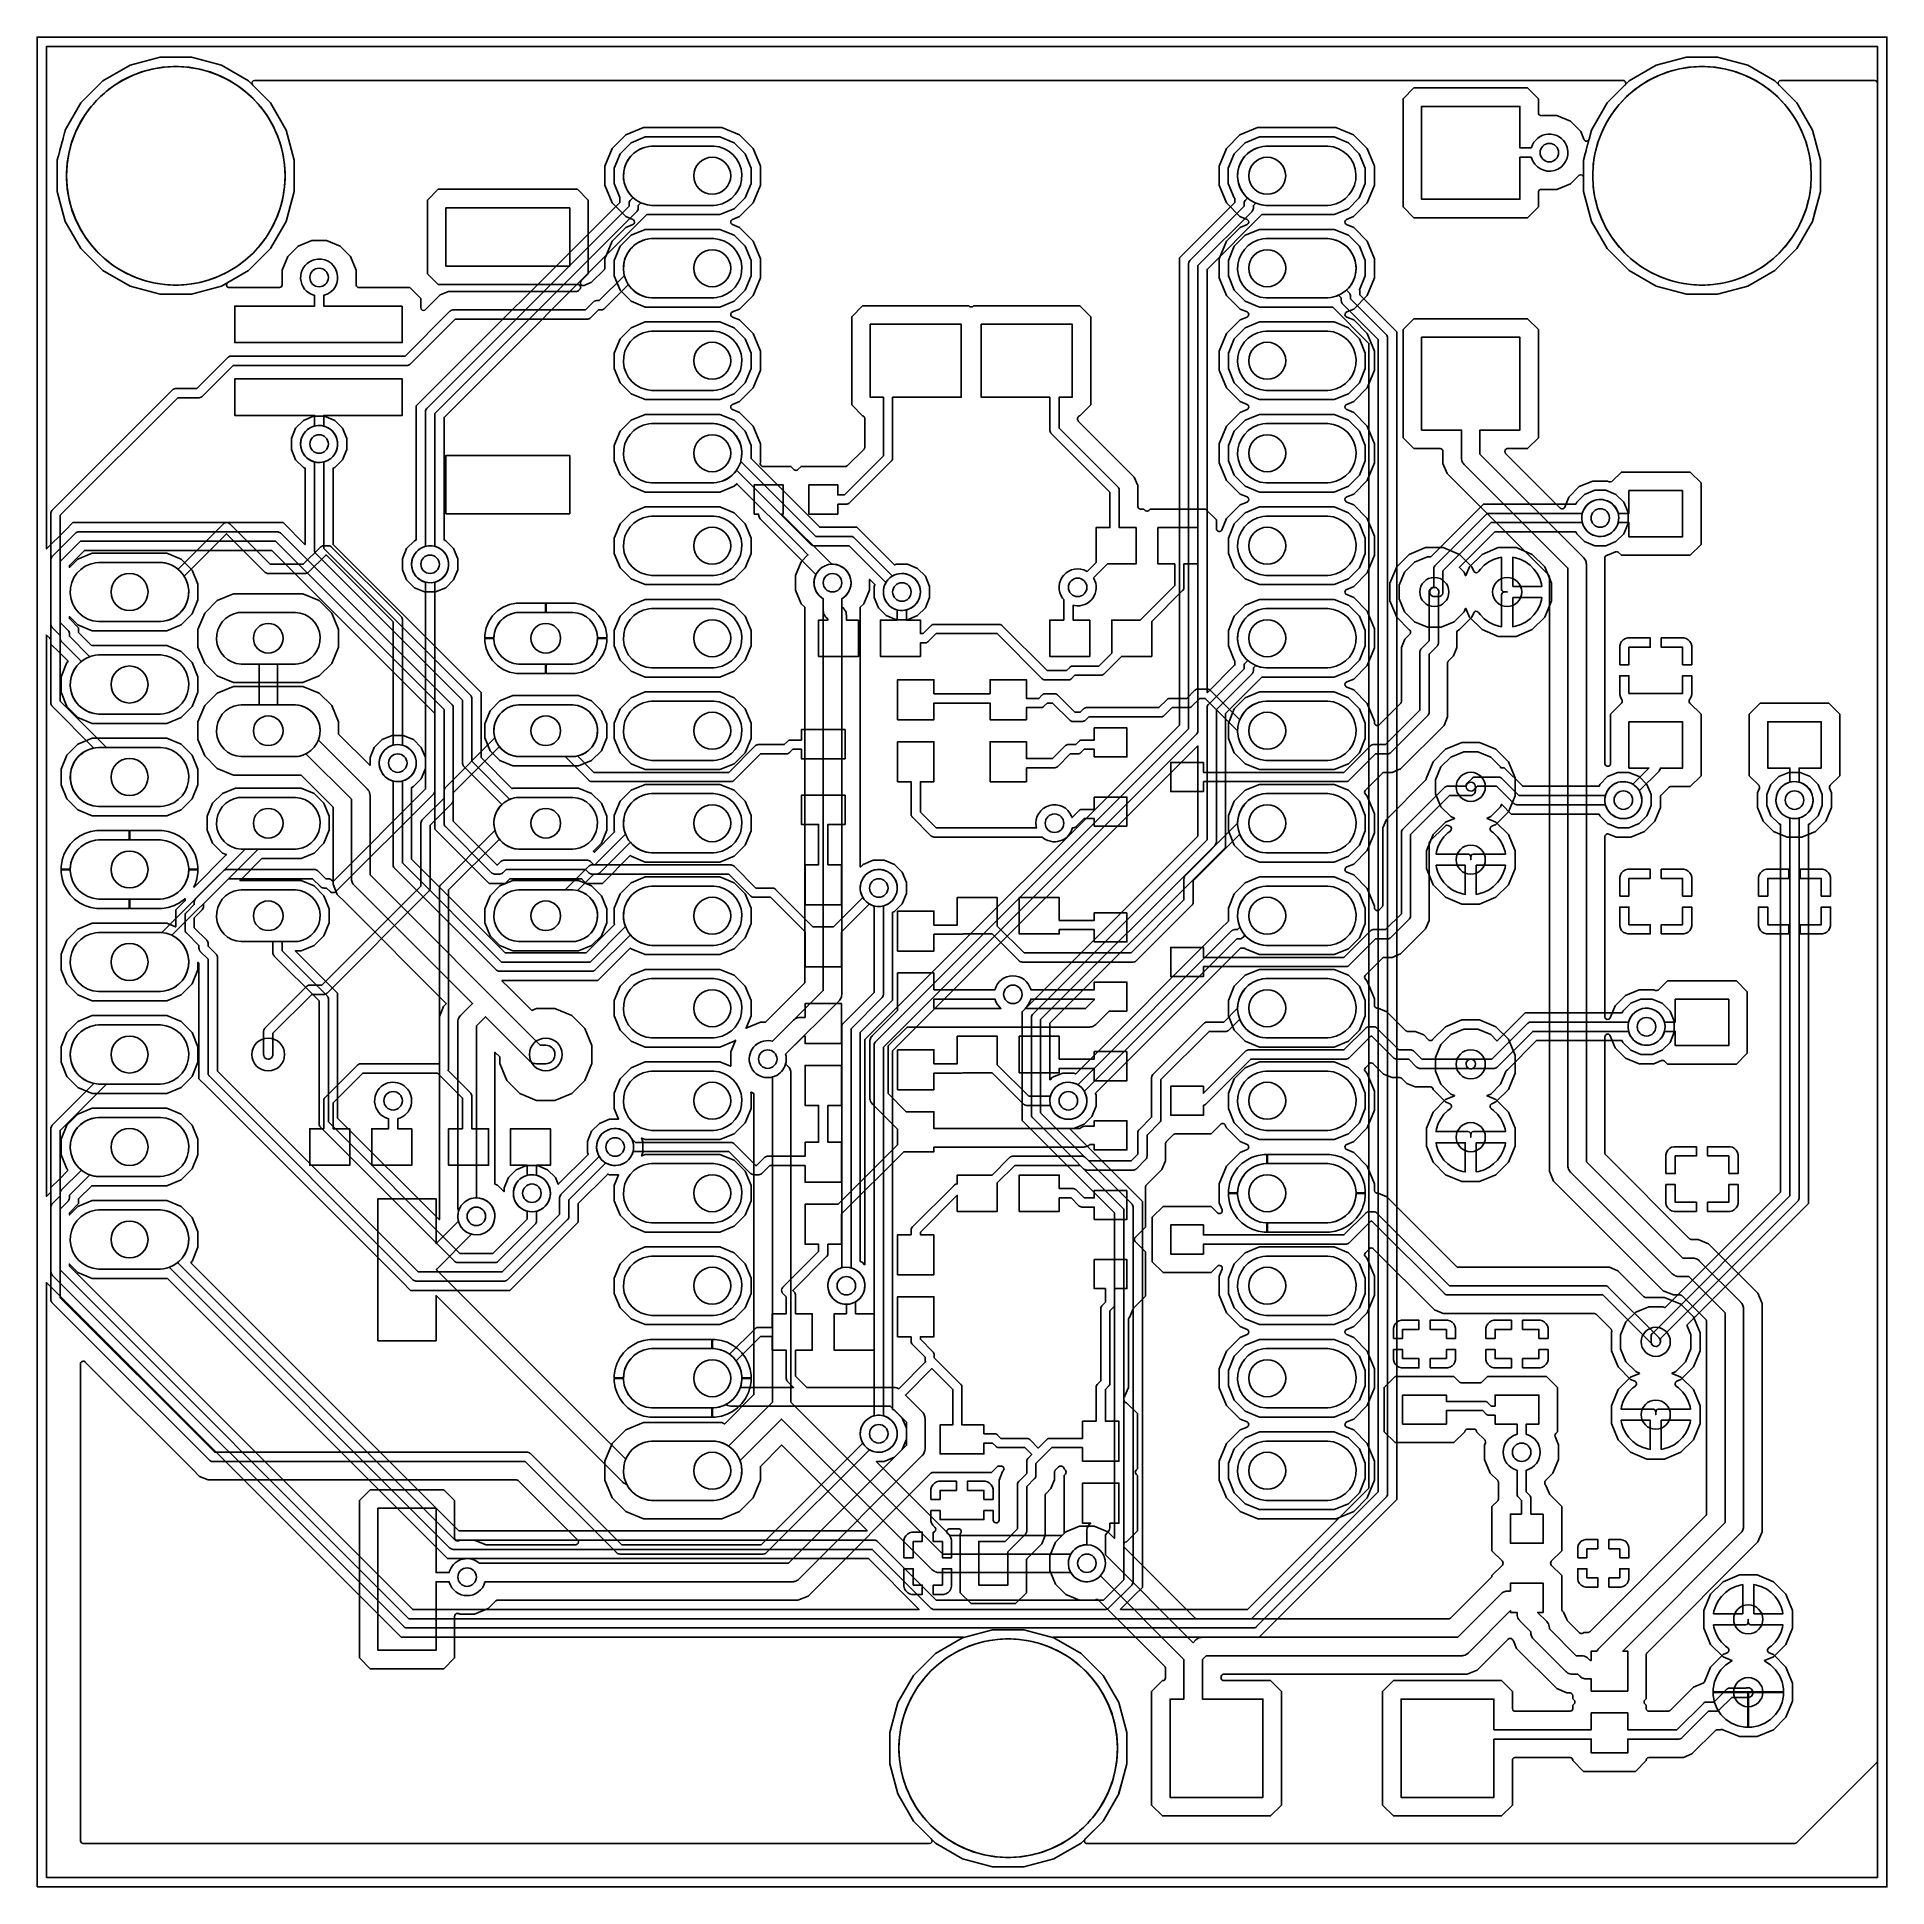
# Model space of a CAD drawing. Header units: millimetres. Extents: x 0 to 50.8, y 0 to 50.8.
import ezdxf

# ---------------------------------------------------------------- set-up
doc = ezdxf.new("R2010")
doc.units = ezdxf.units.MM

msp = doc.modelspace()

# ---------------------------------------------------------------- linework, layer by layer
at = {"layer": '16_copper'}
for points in [[(50.542, 0.261), (50.541, 0.261), (50.542, 0.262), (50.542, 50.538), (50.539, 50.542), (50.538, 50.541), (50.538, 50.542), (0.262, 50.542), (0.258, 50.539), (0.258, 50.539), (0.259, 50.538), (0.258, 50.538), (0.258, 36.747), (0.259, 36.747), (0.258, 36.746), (0.259, 36.745), (0.261, 36.744), (0.263, 36.745), (0.265, 36.745), (0.761, 37.241), (0.985, 37.465), (6.762, 37.465), (7.359, 36.868), (7.36, 36.867), (7.361, 36.867), (7.362, 36.867), (7.364, 36.867), (7.364, 36.869), (7.366, 36.87), (7.366, 38.954), (7.364, 38.958), (7.364, 38.958), (7.315, 38.978), (7.101, 39.192), (6.985, 39.472), (6.985, 39.776), (7.101, 40.056), (7.315, 40.27), (7.595, 40.386), (7.899, 40.386), (8.179, 40.27), (8.393, 40.056), (8.509, 39.776), (8.509, 39.472), (8.393, 39.192), (8.179, 38.978), (8.13, 38.958), (8.129, 38.956), (8.128, 38.955), (8.128, 38.955), (8.128, 38.955), (8.128, 38.954), (8.128, 36.862), (8.129, 36.861), (8.129, 36.86), (12.192, 32.797), (12.192, 31.02), (12.193, 31.019), (12.193, 31.018), (13.043, 30.168), (13.047, 30.167), (13.047, 30.167), (13.067, 30.175), (14.873, 30.175), (15.228, 30.028), (15.499, 29.757), (15.646, 29.402), (15.646, 29.018), (15.499, 28.663), (15.28, 28.444), (15.28, 28.443), (15.28, 28.443), (15.28, 28.443), (15.28, 28.439), (15.28, 28.439), (15.28, 28.438), (15.301, 28.418), (15.305, 28.417), (15.305, 28.418), (15.306, 28.418), (15.858, 28.97), (15.859, 28.973), (15.859, 28.973), (15.859, 28.973), (15.859, 28.974), (15.859, 28.975), (15.85, 28.998), (15.85, 29.422), (16.012, 29.814), (16.312, 30.114), (16.704, 30.277), (18.754, 30.277), (19.146, 30.114), (19.446, 29.814), (19.609, 29.422), (19.609, 28.998), (19.446, 28.606), (19.146, 28.306), (18.754, 28.143), (16.704, 28.143), (16.312, 28.306), (16.295, 28.323), (16.29, 28.324), (16.29, 28.323), (16.289, 28.323), (15.525, 27.559), (15.082, 27.559), (14.956, 27.685), (14.954, 27.685), (14.954, 27.686), (14.954, 27.686), (12.986, 27.686), (12.985, 27.685), (12.984, 27.685), (12.858, 27.559), (12.415, 27.559), (10.922, 29.052), (10.922, 32.226), (10.921, 32.227), (10.921, 32.228), (6.447, 36.702), (6.445, 36.702), (6.445, 36.703), (1.302, 36.703), (1.301, 36.702), (1.3, 36.702), (0.89, 36.292), (0.89, 36.291), (0.89, 36.291), (0.89, 36.291), (0.89, 36.29), (0.889, 36.29), (0.889, 36.24), (0.89, 36.239), (0.889, 36.238), (0.89, 36.238), (0.892, 36.236), (0.894, 36.238), (0.896, 36.237), (1.123, 36.464), (1.515, 36.627), (3.565, 36.627), (3.957, 36.464), (4.257, 36.164), (4.42, 35.772), (4.42, 35.348), (4.257, 34.956), (3.957, 34.656), (3.565, 34.493), (1.515, 34.493), (1.123, 34.656), (0.896, 34.883), (0.895, 34.883), (0.894, 34.884), (0.893, 34.883), (0.891, 34.883), (0.891, 34.881), (0.889, 34.88), (0.889, 34.83), (0.89, 34.829), (0.89, 34.828), (1.143, 34.575), (1.143, 34.449), (1.144, 34.448), (1.144, 34.447), (1.505, 34.085), (1.509, 34.085), (1.51, 34.085), (1.515, 34.087), (3.565, 34.087), (3.957, 33.924), (4.257, 33.624), (4.42, 33.232), (4.42, 32.808), (4.257, 32.416), (3.957, 32.116), (3.565, 31.953), (1.515, 31.953), (1.123, 32.116), (0.823, 32.416), (0.66, 32.808), (0.66, 33.232), (0.823, 33.624), (0.853, 33.655), (0.854, 33.659), (0.853, 33.659), (0.853, 33.66), (0.605, 33.908), (0.381, 34.132), (0.381, 34.258), (0.38, 34.259), (0.38, 34.26), (0.351, 34.289), (0.265, 34.375), (0.264, 34.376), (0.263, 34.376), (0.262, 34.376), (0.26, 34.376), (0.26, 34.374), (0.258, 34.373), (0.258, 18.967), (0.259, 18.967), (0.258, 18.966), (0.259, 18.965), (0.261, 18.964), (0.263, 18.965), (0.265, 18.965), (0.38, 19.08), (0.38, 19.081), (0.38, 19.081), (0.38, 19.081), (0.38, 19.082), (0.381, 19.082), (0.381, 19.208), (0.605, 19.432), (0.853, 19.68), (0.853, 19.681), (0.853, 19.681), (0.853, 19.681), (0.854, 19.685), (0.853, 19.685), (0.853, 19.685), (0.823, 19.716), (0.66, 20.108), (0.66, 20.532), (0.823, 20.924), (1.123, 21.224), (1.515, 21.387), (3.565, 21.387), (3.957, 21.224), (4.257, 20.924), (4.42, 20.532), (4.42, 20.108), (4.257, 19.716), (3.957, 19.416), (3.565, 19.253), (1.515, 19.253), (1.51, 19.255), (1.506, 19.254), (1.505, 19.255), (1.144, 18.893), (1.144, 18.892), (1.143, 18.891), (1.143, 18.891), (1.143, 18.891), (1.143, 18.765), (0.89, 18.512), (0.89, 18.511), (0.89, 18.511), (0.89, 18.511), (0.89, 18.51), (0.889, 18.51), (0.889, 18.46), (0.89, 18.459), (0.889, 18.458), (0.89, 18.458), (0.892, 18.456), (0.894, 18.458), (0.896, 18.457), (1.123, 18.684), (1.515, 18.847), (3.565, 18.847), (3.957, 18.684), (4.257, 18.384), (4.42, 17.992), (4.42, 17.568), (4.257, 17.176), (4.227, 17.145), (4.226, 17.141), (4.227, 17.141), (4.227, 17.14), (11.587, 9.78), (11.589, 9.78), (11.589, 9.779), (22.789, 9.779), (22.79, 9.78), (22.791, 9.779), (22.791, 9.78), (22.793, 9.782), (22.791, 9.784), (22.792, 9.786), (20.45, 12.128), (20.445, 12.128), (20.445, 12.127), (20.444, 12.128), (19.864, 11.547), (19.864, 11.545), (19.863, 11.545), (19.863, 11.167), (19.662, 10.682), (19.29, 10.31), (18.805, 10.109), (16.654, 10.109), (16.168, 10.31), (15.797, 10.682), (15.596, 11.167), (15.596, 11.693), (15.797, 12.178), (16.168, 12.55), (16.654, 12.751), (18.805, 12.751), (18.878, 12.72), (18.882, 12.721), (18.883, 12.721), (19.684, 13.522), (19.684, 13.524), (19.685, 13.525), (19.685, 13.525), (19.685, 13.525), (19.685, 21.788), (19.683, 21.792), (19.683, 21.792), (19.607, 21.823), (19.606, 21.823), (19.606, 21.824), (19.605, 21.823), (19.603, 21.822), (19.603, 21.82), (19.603, 21.819), (19.603, 21.819), (19.603, 21.819), (19.602, 21.818), (19.609, 21.802), (19.609, 21.378), (19.446, 20.986), (19.146, 20.686), (18.754, 20.523), (16.704, 20.523), (16.606, 20.564), (16.605, 20.564), (16.604, 20.564), (16.604, 20.563), (16.602, 20.563), (16.602, 20.56), (16.601, 20.559), (16.637, 20.472), (16.637, 20.168), (16.601, 20.081), (16.601, 20.08), (16.601, 20.08), (16.602, 20.079), (16.602, 20.077), (16.604, 20.077), (16.606, 20.076), (16.704, 20.117), (18.754, 20.117), (19.146, 19.954), (19.446, 19.654), (19.609, 19.262), (19.609, 18.838), (19.446, 18.446), (19.146, 18.146), (18.754, 17.983), (16.704, 17.983), (16.312, 18.146), (16.012, 18.446), (15.85, 18.838), (15.85, 19.262), (15.97, 19.552), (15.97, 19.553), (15.97, 19.553), (15.97, 19.553), (15.97, 19.553), (15.969, 19.557), (15.967, 19.557), (15.966, 19.558), (15.723, 19.558), (15.675, 19.578), (15.675, 19.578), (15.674, 19.578), (15.673, 19.578), (15.672, 19.577), (15.671, 19.577), (15.671, 19.577), (14.86, 18.766), (14.86, 18.764), (14.859, 18.764), (14.859, 18.257), (12.985, 16.383), (10.256, 16.383), (10.032, 16.607), (10.032, 16.607), (4.669, 21.97), (4.669, 21.97), (4.445, 22.194), (4.445, 25.368), (4.444, 25.369), (4.444, 25.37), (4.426, 25.388), (4.425, 25.388), (4.425, 25.389), (4.424, 25.388), (4.422, 25.388), (4.421, 25.386), (4.42, 25.385), (4.42, 25.188), (4.257, 24.796), (3.957, 24.496), (3.565, 24.333), (1.515, 24.333), (1.123, 24.496), (0.823, 24.796), (0.66, 25.188), (0.66, 25.612), (0.823, 26.004), (1.123, 26.304), (1.515, 26.467), (3.565, 26.467), (3.804, 26.368), (3.805, 26.368), (3.805, 26.367), (3.805, 26.368), (3.809, 26.369), (3.809, 26.37), (3.81, 26.371), (3.81, 26.828), (4.063, 27.081), (4.063, 27.083), (4.064, 27.083), (4.064, 27.133), (4.063, 27.134), (4.064, 27.135), (4.063, 27.135), (4.061, 27.137), (4.059, 27.135), (4.057, 27.136), (4.048, 27.126), (3.912, 27.028), (3.762, 26.951), (3.603, 26.899), (3.437, 26.873), (2.548, 26.873), (2.548, 27.127), (3.393, 27.127), (3.472, 27.135, 0.357805), (4.166, 27.9), (4.166, 27.932), (4.42, 27.932), (4.42, 27.856), (4.393, 27.69), (4.392, 27.687), (4.392, 27.687), (4.392, 27.687), (4.391, 27.683), (4.391, 27.683), (4.391, 27.683), (4.39, 27.679), (4.39, 27.679), (4.39, 27.679), (4.383, 27.659), (4.383, 27.659), (4.383, 27.659), (4.382, 27.655), (4.382, 27.655), (4.382, 27.655), (4.381, 27.651), (4.381, 27.651), (4.381, 27.651), (4.379, 27.647), (4.379, 27.647), (4.379, 27.647), (4.378, 27.643), (4.378, 27.643), (4.378, 27.643), (4.377, 27.639), (4.377, 27.639), (4.377, 27.639), (4.37, 27.619), (4.37, 27.619), (4.37, 27.619), (4.369, 27.615), (4.369, 27.615), (4.369, 27.615), (4.368, 27.611), (4.368, 27.611), (4.368, 27.611), (4.366, 27.607), (4.366, 27.607), (4.366, 27.607), (4.365, 27.603), (4.365, 27.603), (4.365, 27.603), (4.364, 27.599), (4.364, 27.599), (4.364, 27.599), (4.362, 27.595), (4.362, 27.595), (4.362, 27.595), (4.357, 27.579), (4.357, 27.579), (4.356, 27.575), (4.356, 27.575), (4.356, 27.575), (4.355, 27.571), (4.355, 27.571), (4.355, 27.571), (4.353, 27.567), (4.353, 27.567), (4.353, 27.567), (4.352, 27.563), (4.352, 27.563), (4.352, 27.563), (4.351, 27.559), (4.351, 27.559), (4.351, 27.559), (4.349, 27.555), (4.349, 27.555), (4.349, 27.555), (4.343, 27.535), (4.343, 27.535), (4.343, 27.535), (4.342, 27.531), (4.342, 27.531), (4.342, 27.531), (4.341, 27.53), (4.307, 27.463), (4.307, 27.461), (4.307, 27.459), (4.308, 27.459), (4.308, 27.458), (4.311, 27.459), (4.311, 27.459), (4.311, 27.458), (4.312, 27.458), (4.312, 27.458), (4.313, 27.458), (5.197, 28.342), (5.197, 28.342), (5.198, 28.342), (5.197, 28.343), (5.198, 28.347), (5.196, 28.347), (5.196, 28.349), (5.092, 28.392), (4.821, 28.663), (4.674, 29.018), (4.674, 29.402), (4.821, 29.757), (5.092, 30.028), (5.447, 30.175), (7.253, 30.175), (7.608, 30.028), (7.879, 29.757), (8.026, 29.402), (8.026, 29.018), (7.879, 28.663), (7.608, 28.392), (7.253, 28.245), (6.179, 28.245), (6.177, 28.243), (6.176, 28.244), (5.575, 27.642), (5.575, 27.641), (5.574, 27.64), (5.574, 27.64), (5.574, 27.637), (5.576, 27.637), (5.578, 27.635), (7.253, 27.635), (7.608, 27.488), (7.879, 27.217), (8.026, 26.862), (8.026, 26.478), (7.879, 26.123), (7.608, 25.852), (7.253, 25.705), (7.102, 25.705), (7.101, 25.704), (7.1, 25.704), (7.1, 25.703), (7.098, 25.702), (7.099, 25.7), (7.099, 25.698), (8.255, 24.542), (8.255, 21.114), (8.256, 21.113), (8.256, 21.112), (11.042, 18.326), (11.043, 18.325), (11.044, 18.325), (11.045, 18.325), (11.047, 18.325), (11.047, 18.327), (11.049, 18.328), (11.049, 23.901), (11.165, 24.181), (11.239, 24.254), (11.239, 24.259), (11.238, 24.259), (11.239, 24.26), (8.459, 27.039), (8.244, 27.254), (8.128, 27.534), (8.128, 29.655), (8.127, 29.657), (8.127, 29.658), (7.255, 30.53), (7.253, 30.53), (7.253, 30.53), (7.253, 30.53), (7.252, 30.531), (5.396, 30.531), (4.948, 30.716), (4.605, 31.059), (4.42, 31.507), (4.42, 31.993), (4.605, 32.441), (4.948, 32.784), (5.396, 32.969), (7.304, 32.969), (7.752, 32.784), (8.095, 32.441), (8.28, 31.993), (8.28, 31.661), (8.282, 31.659), (8.282, 31.658), (9.137, 30.802), (9.138, 30.802), (9.139, 30.801), (9.14, 30.802), (9.14, 30.802), (9.14, 30.802), (9.142, 30.802), (9.142, 30.804), (9.144, 30.805), (9.144, 30.805), (9.144, 30.805), (9.144, 31.013), (9.26, 31.293), (9.474, 31.507), (9.754, 31.623), (10.058, 31.623), (10.338, 31.507), (10.552, 31.293), (10.668, 31.013), (10.668, 30.709), (10.552, 30.429), (10.338, 30.215), (10.289, 30.195), (10.287, 30.192), (10.287, 30.191), (10.287, 28.226), (10.288, 28.225), (10.288, 28.224), (12.857, 25.655), (12.859, 25.655), (12.859, 25.654), (15.081, 25.654), (15.082, 25.655), (15.083, 25.655), (15.858, 26.43), (15.859, 26.433), (15.859, 26.433), (15.859, 26.433), (15.859, 26.434), (15.859, 26.435), (15.85, 26.458), (15.85, 26.882), (16.012, 27.274), (16.312, 27.574), (16.704, 27.737), (18.754, 27.737), (19.146, 27.574), (19.446, 27.274), (19.609, 26.882), (19.609, 26.458), (19.446, 26.066), (19.146, 25.766), (18.754, 25.603), (16.704, 25.603), (16.312, 25.766), (16.295, 25.783), (16.29, 25.784), (16.29, 25.783), (16.289, 25.783), (15.398, 24.892), (12.771, 24.892), (12.77, 24.891), (12.769, 24.892), (12.769, 24.891), (12.767, 24.889), (12.769, 24.887), (12.768, 24.885), (12.966, 24.688), (12.966, 24.688), (13.584, 24.07), (13.588, 24.069), (13.588, 24.069), (13.719, 24.123), (14.221, 24.123), (14.685, 23.931), (15.041, 23.575), (15.233, 23.111), (15.233, 22.609), (15.041, 22.145), (14.685, 21.789), (14.221, 21.597), (13.719, 21.597), (13.255, 21.789), (12.899, 22.145), (12.707, 22.609), (12.707, 22.79), (12.706, 22.791), (12.706, 22.792), (12.58, 22.919), (12.579, 22.919), (12.578, 22.92), (12.577, 22.919), (12.575, 22.919), (12.575, 22.917), (12.573, 22.916), (12.573, 19.307), (12.575, 19.304), (12.575, 19.303), (12.641, 19.276), (12.82, 19.097), (12.821, 19.097), (12.822, 19.096), (12.823, 19.096), (12.825, 19.096), (12.825, 19.098), (12.827, 19.099), (12.827, 19.202), (12.943, 19.482), (13.157, 19.696), (13.437, 19.812), (13.741, 19.812), (14.021, 19.696), (14.235, 19.482), (14.31, 19.301), (14.31, 19.301), (14.31, 19.301), (14.31, 19.301), (14.314, 19.299), (14.315, 19.3), (14.316, 19.3), (14.321, 19.305), (15.132, 20.116), (15.132, 20.117), (15.132, 20.117), (15.132, 20.117), (15.133, 20.12), (15.133, 20.12), (15.113, 20.168), (15.113, 20.472), (15.229, 20.752), (15.443, 20.966), (15.723, 21.082), (15.966, 21.082), (15.966, 21.082), (15.967, 21.082), (15.967, 21.082), (15.97, 21.085), (15.969, 21.086), (15.97, 21.088), (15.85, 21.378), (15.85, 21.802), (16.012, 22.194), (16.312, 22.494), (16.704, 22.657), (18.754, 22.657), (19.044, 22.537), (19.045, 22.537), (19.045, 22.536), (19.045, 22.537), (19.049, 22.538), (19.049, 22.539), (19.05, 22.54), (19.05, 22.935), (19.18, 23.248), (19.179, 23.25), (19.179, 23.251), (19.179, 23.252), (19.179, 23.253), (19.176, 23.252), (19.173, 23.252), (19.146, 23.226), (18.754, 23.063), (16.704, 23.063), (16.312, 23.226), (16.012, 23.526), (15.85, 23.918), (15.85, 24.342), (16.012, 24.734), (16.312, 25.034), (16.704, 25.197), (18.754, 25.197), (19.146, 25.034), (19.446, 24.734), (19.609, 24.342), (19.609, 23.918), (19.471, 23.586), (19.472, 23.584), (19.472, 23.583), (19.472, 23.583), (19.473, 23.582), (19.475, 23.582), (19.476, 23.582), (19.476, 23.582), (19.477, 23.582), (19.478, 23.582), (19.49, 23.594), (19.864, 23.749), (20.003, 23.749), (20.005, 23.75), (20.006, 23.75), (21.081, 24.825), (21.081, 24.828), (21.082, 24.828), (21.082, 35.138), (21.081, 35.139), (21.081, 35.14), (20.983, 35.238), (20.828, 35.612), (20.828, 36.016), (20.983, 36.39), (21.171, 36.578), (21.172, 36.582), (21.171, 36.583), (21.171, 36.583), (20.954, 36.8), (19.22, 38.534), (19.216, 38.535), (19.215, 38.534), (19.215, 38.534), (19.146, 38.466), (18.754, 38.303), (16.704, 38.303), (16.312, 38.466), (16.012, 38.766), (15.85, 39.158), (15.85, 39.582), (16.012, 39.974), (16.312, 40.274), (16.704, 40.437), (18.754, 40.437), (19.146, 40.274), (19.446, 39.974), (19.609, 39.582), (19.609, 39.225), (19.61, 39.223), (19.61, 39.222), (21.493, 37.339), (21.495, 37.339), (21.495, 37.338), (22.51, 37.338), (23.545, 36.303), (23.547, 36.303), (23.547, 36.302), (23.548, 36.302), (23.549, 36.302), (23.549, 36.302), (23.597, 36.322), (23.901, 36.322), (24.181, 36.206), (24.395, 35.992), (24.511, 35.712), (24.511, 35.408), (24.395, 35.128), (24.181, 34.914), (23.901, 34.798), (23.597, 34.798), (23.317, 34.914), (23.103, 35.128), (22.987, 35.408), (22.987, 35.712), (23.007, 35.76), (23.006, 35.764), (23.006, 35.764), (22.867, 35.903), (22.866, 35.904), (22.865, 35.904), (22.864, 35.904), (22.862, 35.904), (22.862, 35.902), (22.86, 35.901), (22.86, 35.612), (22.705, 35.238), (22.607, 35.14), (22.607, 35.139), (22.607, 35.139), (22.607, 35.139), (22.607, 35.138), (22.606, 35.138), (22.606, 28.011), (22.607, 28.01), (22.606, 28.009), (22.607, 28.009), (22.609, 28.007), (22.611, 28.009), (22.613, 28.008), (22.682, 28.078), (22.962, 28.194), (23.266, 28.194), (23.546, 28.078), (23.76, 27.864), (23.876, 27.584), (23.876, 27.28), (23.76, 27), (23.546, 26.786), (23.497, 26.766), (23.496, 26.764), (23.495, 26.763), (23.495, 26.763), (23.495, 26.763), (23.495, 26.762), (23.495, 24.353), (22.607, 23.465), (22.607, 23.464), (22.606, 23.463), (22.606, 23.463), (22.606, 23.463), (22.606, 17.18), (22.608, 17.176), (22.608, 17.176), (22.657, 17.156), (22.726, 17.086), (22.727, 17.086), (22.728, 17.085), (22.729, 17.086), (22.729, 17.086), (22.729, 17.086), (22.731, 17.086), (22.731, 17.088), (22.733, 17.089), (22.733, 17.089), (22.733, 17.089), (22.733, 23.272), (31.368, 31.907), (31.368, 31.908), (31.369, 31.909), (31.369, 31.909), (31.369, 31.909), (31.369, 44.735), (32.892, 46.258), (32.892, 46.26), (32.893, 46.26), (32.893, 46.367), (32.892, 46.368), (32.892, 46.369), (32.876, 46.386), (32.713, 46.778), (32.713, 47.202), (32.876, 47.594), (33.176, 47.894), (33.568, 48.057), (35.618, 48.057), (36.01, 47.894), (36.31, 47.594), (36.472, 47.202), (36.472, 46.778), (36.31, 46.386), (36.01, 46.086), (35.618, 45.923), (33.637, 45.923), (33.635, 45.922), (33.634, 45.922), (32.132, 44.42), (32.132, 44.419), (32.132, 44.419), (32.132, 44.419), (32.132, 44.418), (32.131, 44.418), (32.131, 32.806), (32.132, 32.806), (32.131, 32.805), (32.132, 32.804), (32.134, 32.803), (32.136, 32.804), (32.138, 32.804), (32.892, 33.558), (32.892, 33.56), (32.893, 33.56), (32.893, 33.669), (32.892, 33.67), (32.892, 33.671), (32.878, 33.686), (32.715, 34.078), (32.715, 34.502), (32.878, 34.894), (33.178, 35.194), (33.57, 35.357), (35.62, 35.357), (36.012, 35.194), (36.312, 34.894), (36.474, 34.502), (36.474, 34.078), (36.312, 33.686), (36.012, 33.386), (35.62, 33.223), (33.637, 33.223), (33.635, 33.222), (33.634, 33.222), (32.64, 32.228), (32.64, 32.227), (32.64, 32.227), (32.64, 32.227), (32.64, 32.226), (32.639, 32.226), (32.639, 28.544), (27.814, 23.719), (27.814, 23.717), (27.813, 23.717), (27.813, 22.169), (27.814, 22.168), (27.813, 22.167), (27.814, 22.167), (27.816, 22.165), (27.817, 22.166), (27.817, 22.166), (27.818, 22.166), (27.819, 22.167), (27.82, 22.166), (27.889, 22.236), (28.169, 22.352), (28.473, 22.352), (28.521, 22.332), (28.525, 22.333), (28.525, 22.333), (32.511, 26.319), (32.714, 26.522), (32.714, 26.524), (32.715, 26.525), (32.715, 26.882), (32.878, 27.274), (33.178, 27.574), (33.57, 27.737), (35.62, 27.737), (36.012, 27.574), (36.312, 27.274), (36.474, 26.882), (36.474, 26.458), (36.312, 26.066), (36.012, 25.766), (35.62, 25.603), (33.57, 25.603), (33.178, 25.766), (33.163, 25.78), (33.161, 25.78), (33.161, 25.781), (33.052, 25.781), (33.051, 25.78), (33.05, 25.78), (29.064, 21.794), (29.063, 21.791), (29.063, 21.791), (29.063, 21.791), (29.063, 21.79), (29.063, 21.79), (29.083, 21.742), (29.083, 21.438), (28.967, 21.158), (28.753, 20.944), (28.473, 20.828), (28.361, 20.828), (28.361, 20.827), (28.36, 20.828), (28.359, 20.827), (28.358, 20.825), (28.359, 20.823), (28.359, 20.821), (30.353, 18.827), (30.353, 8.224), (30.129, 8), (29.756, 7.627), (29.755, 7.626), (29.755, 7.625), (29.755, 7.624), (29.755, 7.622), (29.757, 7.622), (29.758, 7.62), (33.242, 7.62), (33.243, 7.621), (33.244, 7.621), (36.575, 10.952), (36.575, 10.953), (36.575, 10.953), (36.575, 10.953), (36.575, 10.954), (36.576, 10.954), (36.576, 42.386), (36.575, 42.387), (36.575, 42.388), (35.581, 43.382), (35.579, 43.382), (35.578, 43.383), (33.57, 43.383), (33.178, 43.546), (32.878, 43.846), (32.715, 44.238), (32.715, 44.662), (32.878, 45.054), (33.178, 45.354), (33.57, 45.517), (35.62, 45.517), (36.012, 45.354), (36.312, 45.054), (36.474, 44.662), (36.474, 44.238), (36.316, 43.855), (36.316, 43.855), (36.316, 43.855), (36.316, 43.855), (36.317, 43.852), (36.317, 43.851), (36.322, 43.846), (36.322, 43.72), (36.323, 43.719), (36.323, 43.718), (37.338, 42.703), (37.338, 10.637), (33.559, 6.858), (27.898, 6.858), (27.896, 6.857), (27.894, 6.856), (27.894, 6.856), (27.894, 6.855), (27.895, 6.853), (27.897, 6.85), (27.926, 6.842), (28.668, 6.414), (29.274, 5.808), (29.702, 5.066), (29.924, 4.238), (29.924, 3.382), (29.886, 3.239), (29.886, 3.239), (29.886, 3.239), (29.885, 3.235), (29.885, 3.235), (29.885, 3.235), (29.884, 3.231), (29.884, 3.231), (29.884, 3.231), (29.883, 3.227), (29.883, 3.227), (29.883, 3.227), (29.842, 3.075), (29.842, 3.075), (29.842, 3.075), (29.841, 3.071), (29.841, 3.071), (29.841, 3.071), (29.84, 3.067), (29.84, 3.067), (29.84, 3.067), (29.839, 3.063), (29.839, 3.063), (29.839, 3.063), (29.798, 2.911), (29.798, 2.911), (29.798, 2.911), (29.797, 2.907), (29.797, 2.907), (29.797, 2.907), (29.796, 2.903), (29.796, 2.903), (29.796, 2.903), (29.795, 2.899), (29.795, 2.899), (29.795, 2.899), (29.754, 2.747), (29.754, 2.747), (29.754, 2.747), (29.753, 2.743), (29.753, 2.743), (29.753, 2.743), (29.752, 2.739), (29.752, 2.739), (29.752, 2.739), (29.71, 2.583), (29.71, 2.583), (29.71, 2.583), (29.709, 2.579), (29.709, 2.579), (29.709, 2.579), (29.708, 2.575), (29.708, 2.575), (29.708, 2.575), (29.702, 2.554), (29.274, 1.812), (28.668, 1.206), (27.926, 0.778), (27.098, 0.556), (26.242, 0.556), (25.414, 0.778), (24.672, 1.206), (24.066, 1.812), (23.638, 2.554), (23.416, 3.382), (23.416, 4.238), (23.442, 4.337), (23.442, 4.337), (23.442, 4.337), (23.443, 4.341), (23.443, 4.341), (23.443, 4.341), (23.445, 4.345), (23.445, 4.345), (23.445, 4.345), (23.446, 4.349), (23.446, 4.349), (23.446, 4.349), (23.486, 4.501), (23.486, 4.501), (23.486, 4.501), (23.487, 4.505), (23.487, 4.505), (23.487, 4.505), (23.488, 4.509), (23.488, 4.509), (23.488, 4.509), (23.49, 4.513), (23.49, 4.513), (23.49, 4.513), (23.53, 4.665), (23.53, 4.665), (23.53, 4.665), (23.531, 4.669), (23.531, 4.669), (23.531, 4.669), (23.532, 4.673), (23.532, 4.673), (23.532, 4.673), (23.533, 4.677), (23.533, 4.677), (23.533, 4.677), (23.574, 4.829), (23.574, 4.829), (23.574, 4.829), (23.575, 4.833), (23.575, 4.833), (23.575, 4.833), (23.576, 4.837), (23.576, 4.837), (23.576, 4.837), (23.577, 4.841), (23.577, 4.841), (23.577, 4.841), (23.618, 4.993), (23.618, 4.993), (23.618, 4.993), (23.619, 4.997), (23.619, 4.997), (23.619, 4.997), (23.62, 5.001), (23.62, 5.001), (23.62, 5.001), (23.638, 5.066), (24.066, 5.808), (24.672, 6.414), (25.414, 6.842), (25.443, 6.85), (25.445, 6.852), (25.446, 6.853), (25.446, 6.853), (25.446, 6.854), (25.444, 6.856), (25.442, 6.858), (10.002, 6.858), (9.778, 7.082), (9.778, 7.082), (0.265, 16.595), (0.264, 16.596), (0.263, 16.596), (0.262, 16.596), (0.26, 16.596), (0.26, 16.594), (0.258, 16.593), (0.258, 0.262), (0.261, 0.258), (0.261, 0.259), (0.262, 0.258), (50.538, 0.258)], [(10.88, 35.82, 0.797474), (10.936, 36.811), (10.922, 36.814), (10.922, 40.46), (16.473, 46.011), (16.476, 46.015), (16.48, 46.019, 0.11143), (16.506, 46.069), (16.507, 46.076), (16.509, 46.086), (16.509, 46.095), (16.51, 46.101), (16.51, 46.175), (16.583, 46.248), (16.642, 46.224, 0.073764), (16.876, 46.177), (18.582, 46.177), (18.661, 46.185, 0.906347), (18.582, 47.803), (16.876, 47.803), (16.797, 47.795, 0.630972), (16.366, 46.391), (16.293, 46.318), (16.29, 46.314), (16.286, 46.31, 0.11143), (16.26, 46.26), (16.259, 46.253), (16.257, 46.243), (16.257, 46.234), (16.256, 46.228), (16.256, 46.154), (10.705, 40.603), (10.702, 40.599), (10.698, 40.595, 0.11143), (10.672, 40.545), (10.671, 40.538), (10.669, 40.528), (10.669, 40.519), (10.668, 40.513), (10.668, 36.814), (10.654, 36.811, 0.893655), (10.824, 35.814)], [(23.199, 11.944, 0.797474), (23.255, 12.935), (23.241, 12.938), (23.241, 23.061), (31.84, 31.66), (31.843, 31.664), (31.847, 31.668, 0.11143), (31.873, 31.718), (31.874, 31.725), (31.876, 31.735), (31.876, 31.744), (31.877, 31.75), (31.877, 44.524), (33.364, 46.011), (33.367, 46.015), (33.371, 46.019, 0.11143), (33.397, 46.069), (33.398, 46.076), (33.4, 46.086), (33.4, 46.095), (33.401, 46.101), (33.401, 46.175), (33.466, 46.24), (33.506, 46.224, 0.073764), (33.74, 46.177), (35.446, 46.177), (35.525, 46.185, 0.906347), (35.446, 47.803), (33.74, 47.803), (33.661, 47.795, 0.633244), (33.233, 46.387), (33.244, 46.378), (33.184, 46.318), (33.181, 46.314), (33.177, 46.31, 0.11143), (33.151, 46.26), (33.15, 46.253), (33.148, 46.243), (33.148, 46.234), (33.147, 46.228), (33.147, 46.154), (31.66, 44.667), (31.657, 44.663), (31.653, 44.659, 0.11143), (31.627, 44.609), (31.626, 44.602), (31.624, 44.592), (31.624, 44.583), (31.623, 44.577), (31.623, 31.803), (23.024, 23.204), (23.021, 23.2), (23.017, 23.196, 0.11143), (22.991, 23.146), (22.99, 23.139), (22.988, 23.129), (22.988, 23.12), (22.987, 23.114), (22.987, 12.938), (22.973, 12.935, 0.893655), (23.143, 11.938)], [(33.406, 7.113), (33.412, 7.112, 0.111436), (33.465, 7.129), (33.471, 7.134), (33.479, 7.139), (33.486, 7.145), (33.491, 7.149), (37.047, 10.705), (37.05, 10.709), (37.054, 10.713, 0.11143), (37.08, 10.763), (37.081, 10.77), (37.083, 10.78), (37.083, 10.789), (37.084, 10.795), (37.084, 42.545), (37.083, 42.55), (37.084, 42.556, 0.111436), (37.067, 42.609), (37.062, 42.615), (37.057, 42.623), (37.051, 42.63), (37.047, 42.635), (36.068, 43.614), (36.068, 43.688), (36.067, 43.693), (36.068, 43.699, 0.111436), (36.051, 43.752), (36.046, 43.758), (36.041, 43.766), (36.035, 43.773), (36.031, 43.778), (35.958, 43.851), (36.011, 43.904, 0.633242), (35.448, 45.263), (33.742, 45.263), (33.663, 45.255, 0.906347), (33.742, 43.637), (35.448, 43.637), (35.527, 43.645, 0.049127), (35.682, 43.684), (35.741, 43.708), (35.814, 43.635), (35.814, 43.561, 0.133078), (35.831, 43.497), (35.836, 43.491), (35.841, 43.483), (35.847, 43.476), (35.851, 43.471), (36.83, 42.492), (36.83, 10.848), (33.348, 7.366), (10.213, 7.366), (0.635, 16.944), (0.635, 18.616), (0.852, 18.833), (0.855, 18.837), (0.859, 18.841, 0.11143), (0.885, 18.891), (0.886, 18.898), (0.888, 18.908), (0.888, 18.917), (0.889, 18.923), (0.889, 18.997), (1.448, 19.556, 0.075571), (1.687, 19.507), (3.393, 19.507), (3.472, 19.515, 0.906347), (3.393, 21.133), (1.687, 21.133), (1.608, 21.125, 0.633244), (1.181, 19.717), (1.218, 19.686), (0.672, 19.14), (0.669, 19.136), (0.665, 19.132, 0.11143), (0.639, 19.082), (0.638, 19.075), (0.636, 19.065), (0.636, 19.056), (0.635, 19.05), (0.635, 18.976), (0.418, 18.759), (0.415, 18.755), (0.411, 18.751, 0.11143), (0.385, 18.701), (0.384, 18.694), (0.382, 18.684), (0.382, 18.675), (0.381, 18.669), (0.381, 16.891), (0.382, 16.886), (0.381, 16.88, 0.111436), (0.398, 16.827), (0.403, 16.821), (0.408, 16.813), (0.414, 16.806), (0.418, 16.801), (10.07, 7.149), (10.074, 7.146), (10.078, 7.142, 0.11143), (10.128, 7.116), (10.135, 7.115), (10.145, 7.113), (10.154, 7.113), (10.16, 7.112), (33.401, 7.112)], [(18.661, 43.645, 0.906347), (18.582, 45.263), (16.876, 45.263), (16.797, 45.255, 0.906347), (16.876, 43.637), (18.582, 43.637)], [(18.661, 41.105, 0.906347), (18.582, 42.723), (16.876, 42.723), (16.797, 42.715, 0.906347), (16.876, 41.097), (18.582, 41.097)], [(35.527, 41.105, 0.906347), (35.448, 42.723), (33.742, 42.723), (33.663, 42.715, 0.906347), (33.742, 41.097), (35.448, 41.097)], [(14.786, 28.506, 0.906348), (14.716, 29.921), (13.224, 29.921), (13.154, 29.914, 0.049126), (13.019, 29.88), (12.985, 29.866), (11.938, 30.914), (11.938, 32.639), (11.937, 32.644), (11.938, 32.65, 0.111436), (11.921, 32.703), (11.916, 32.709), (11.911, 32.717), (11.905, 32.724), (11.901, 32.729), (7.874, 36.756), (7.874, 39.132), (7.888, 39.135, 1), (7.606, 40.113), (7.552, 40.094, 0.709538), (7.606, 39.135), (7.62, 39.132), (7.62, 36.703), (7.621, 36.698), (7.62, 36.692, 0.111436), (7.637, 36.639), (7.642, 36.633), (7.647, 36.625), (7.653, 36.618), (7.657, 36.613), (11.684, 32.586), (11.684, 30.861), (11.685, 30.856), (11.684, 30.85, 0.111436), (11.701, 30.797), (11.706, 30.791), (11.711, 30.783), (11.717, 30.776), (11.721, 30.771), (12.768, 29.725), (12.731, 29.688, 0.633243), (13.224, 28.499), (14.716, 28.499)], [(23.834, 35.058, 1), (23.664, 36.062), (23.608, 36.049, 0.056159), (23.503, 36.005), (23.491, 35.998), (22.442, 37.047), (22.438, 37.05), (22.434, 37.054, 0.11143), (22.384, 37.08), (22.377, 37.081), (22.367, 37.083), (22.358, 37.083), (22.352, 37.084), (21.389, 37.084), (19.324, 39.148), (19.331, 39.172, 0.472964), (18.582, 40.183), (16.876, 40.183), (16.797, 40.175, 0.906347), (16.876, 38.557), (18.582, 38.557), (18.661, 38.565, 0.198912), (19.196, 38.885), (19.209, 38.905), (21.246, 36.867), (21.25, 36.864), (21.254, 36.86, 0.11143), (21.304, 36.834), (21.311, 36.833), (21.321, 36.831), (21.33, 36.831), (21.336, 36.83), (22.299, 36.83), (23.311, 35.818), (23.304, 35.806, 0.589885), (23.778, 35.052)], [(35.527, 38.565, 0.906347), (35.448, 40.183), (33.742, 40.183), (33.663, 40.175, 0.906347), (33.742, 38.557), (35.448, 38.557)], [(38.494, 35.434), (38.507, 35.436, 0.284783), (38.604, 35.528), (38.604, 35.529), (38.604, 35.53), (38.608, 35.558), (38.608, 35.559), (38.608, 35.56), (38.608, 36.142), (39.931, 37.465), (42.434, 37.465), (42.437, 37.451, 1), (43.415, 37.733), (43.396, 37.787, 0.709538), (42.437, 37.733), (42.434, 37.719), (39.878, 37.719), (39.873, 37.718), (39.867, 37.719, 0.111436), (39.814, 37.702), (39.808, 37.697), (39.8, 37.692), (39.793, 37.686), (39.788, 37.682), (38.391, 36.285), (38.388, 36.281), (38.384, 36.277, 0.11143), (38.358, 36.227), (38.357, 36.22), (38.355, 36.21), (38.355, 36.201), (38.354, 36.195), (38.354, 35.685), (38.342, 35.684, 0.785533), (38.338, 35.437), (38.37, 35.433), (38.481, 35.433)], [(18.661, 36.025, 0.906347), (18.582, 37.643), (16.876, 37.643), (16.797, 37.635, 0.906347), (16.876, 36.017), (18.582, 36.017)], [(35.527, 36.025, 0.906347), (35.448, 37.643), (33.742, 37.643), (33.663, 37.635, 0.906347), (33.742, 36.017), (35.448, 36.017)], [(12.705, 27.814), (12.711, 27.813, 0.111436), (12.764, 27.83), (12.77, 27.835), (12.778, 27.84), (12.785, 27.846), (12.79, 27.85), (12.88, 27.94), (15.06, 27.94), (15.15, 27.85), (15.154, 27.847), (15.158, 27.843, 0.11143), (15.208, 27.817), (15.215, 27.816), (15.225, 27.814), (15.234, 27.814), (15.24, 27.813), (15.367, 27.813), (15.372, 27.814), (15.378, 27.813, 0.111436), (15.431, 27.83), (15.437, 27.835), (15.445, 27.84), (15.452, 27.846), (15.457, 27.85), (16.294, 28.687), (16.313, 28.664, 0.198913), (16.876, 28.397), (18.582, 28.397), (18.661, 28.405, 0.906347), (18.582, 30.023), (16.876, 30.023), (16.797, 30.015, 0.472964), (16.15, 28.936), (16.16, 28.912), (15.314, 28.067), (15.293, 28.067), (15.203, 28.157), (15.199, 28.16), (15.195, 28.164, 0.11143), (15.145, 28.19), (15.138, 28.191), (15.128, 28.193), (15.119, 28.193), (15.113, 28.194), (12.827, 28.194), (12.822, 28.193), (12.816, 28.194, 0.111436), (12.763, 28.177), (12.757, 28.172), (12.749, 28.167), (12.742, 28.161), (12.737, 28.157), (12.647, 28.067), (12.626, 28.067), (11.43, 29.263), (11.43, 32.385), (11.429, 32.39), (11.43, 32.396, 0.111436), (11.413, 32.449), (11.408, 32.455), (11.403, 32.463), (11.397, 32.47), (11.393, 32.475), (6.694, 37.174), (6.69, 37.177), (6.686, 37.181, 0.11143), (6.636, 37.207), (6.629, 37.208), (6.619, 37.21), (6.61, 37.21), (6.604, 37.211), (1.143, 37.211), (1.138, 37.21), (1.132, 37.211, 0.111436), (1.079, 37.194), (1.073, 37.189), (1.065, 37.184), (1.058, 37.178), (1.053, 37.174), (0.418, 36.539), (0.415, 36.535), (0.411, 36.531, 0.11143), (0.385, 36.481), (0.384, 36.474), (0.382, 36.464), (0.382, 36.455), (0.381, 36.449), (0.381, 34.671), (0.382, 34.666), (0.381, 34.66, 0.111436), (0.398, 34.607), (0.403, 34.601), (0.408, 34.593), (0.414, 34.586), (0.418, 34.581), (0.635, 34.364), (0.635, 34.29, 0.133078), (0.652, 34.226), (0.657, 34.22), (0.662, 34.212), (0.668, 34.205), (0.672, 34.2), (1.218, 33.654), (1.181, 33.623, 0.668179), (1.687, 32.207), (3.393, 32.207), (3.472, 32.215, 0.906347), (3.393, 33.833), (1.687, 33.833), (1.608, 33.825, 0.049127), (1.453, 33.786), (1.448, 33.784), (0.889, 34.343), (0.889, 34.417), (0.888, 34.422), (0.889, 34.428, 0.111436), (0.872, 34.481), (0.867, 34.487), (0.862, 34.495), (0.856, 34.502), (0.852, 34.507), (0.635, 34.724), (0.635, 36.396), (1.196, 36.957), (6.551, 36.957), (11.176, 32.332), (11.176, 29.21), (11.177, 29.205), (11.176, 29.199, 0.111436), (11.193, 29.146), (11.198, 29.14), (11.203, 29.132), (11.209, 29.125), (11.213, 29.12), (12.483, 27.85), (12.487, 27.847), (12.491, 27.843, 0.11143), (12.541, 27.817), (12.548, 27.816), (12.558, 27.814), (12.567, 27.814), (12.573, 27.813), (12.7, 27.813)], [(3.472, 34.755, 0.906347), (3.393, 36.373), (1.687, 36.373), (1.608, 36.365, 0.906347), (1.687, 34.747), (3.393, 34.747)], [(28.914, 8.388, 1), (28.744, 9.392), (28.688, 9.379, 0.169907), (28.414, 9.184), (28.389, 9.144), (24.87, 9.144), (20.701, 13.313), (20.701, 22.352), (20.699, 22.371), (20.698, 22.391, 0.118891), (20.653, 22.501), (20.627, 22.531), (20.627, 22.532), (20.627, 22.532), (20.557, 22.601), (20.568, 22.648), (20.574, 22.704, 0.056159), (20.568, 22.818), (20.557, 22.865), (22.024, 24.331), (22.036, 24.346), (22.049, 24.361, 0.118893), (22.095, 24.471), (22.098, 24.511, 0.000218), (22.098, 24.511), (22.098, 35.374), (22.138, 35.399, 1), (21.55, 36.229), (21.505, 36.193, 0.481575), (21.55, 35.399), (21.59, 35.374), (21.59, 24.616), (20.198, 23.224), (20.151, 23.235, 1), (19.981, 22.231), (20.037, 22.225, 0.056159), (20.151, 22.231), (20.193, 22.241), (20.193, 13.313), (18.989, 12.109), (18.96, 12.128, 0.123338), (18.582, 12.243), (16.876, 12.243), (16.797, 12.235, 0.906347), (16.876, 10.617), (18.582, 10.617), (18.661, 10.625, 0.472964), (19.308, 11.704), (19.306, 11.708), (20.447, 12.849), (24.585, 8.71), (24.6, 8.698), (24.615, 8.685, 0.118893), (24.725, 8.639), (24.765, 8.636, 0.000218), (24.765, 8.636), (28.389, 8.636), (28.414, 8.596, 0.257952), (28.858, 8.382)], [(29.342, 7.621), (29.348, 7.62, 0.111436), (29.401, 7.637), (29.407, 7.642), (29.415, 7.647), (29.422, 7.653), (29.427, 7.657), (30.062, 8.292), (30.065, 8.296), (30.069, 8.3, 0.11143), (30.095, 8.35), (30.096, 8.357), (30.098, 8.367), (30.098, 8.376), (30.099, 8.382), (30.099, 18.669), (30.098, 18.674), (30.099, 18.68, 0.111436), (30.082, 18.733), (30.077, 18.739), (30.072, 18.747), (30.066, 18.754), (30.062, 18.759), (27.559, 21.262), (27.559, 23.823), (32.348, 28.612), (32.351, 28.616), (32.355, 28.62, 0.11143), (32.381, 28.67), (32.382, 28.677), (32.384, 28.687), (32.384, 28.696), (32.385, 28.702), (32.385, 32.332), (33.364, 33.311), (33.367, 33.315), (33.371, 33.319, 0.11143), (33.397, 33.369), (33.398, 33.376), (33.4, 33.386), (33.4, 33.395), (33.401, 33.401), (33.401, 33.475), (33.467, 33.541), (33.508, 33.524, 0.073764), (33.742, 33.477), (35.448, 33.477), (35.527, 33.485, 0.906347), (35.448, 35.103), (33.742, 35.103), (33.663, 35.095, 0.633244), (33.236, 33.687), (33.245, 33.679), (33.184, 33.618), (33.181, 33.614), (33.177, 33.61, 0.11143), (33.151, 33.56), (33.15, 33.553), (33.148, 33.543), (33.148, 33.534), (33.147, 33.528), (33.147, 33.454), (32.168, 32.475), (32.165, 32.471), (32.161, 32.467, 0.11143), (32.135, 32.417), (32.134, 32.41), (32.132, 32.4), (32.132, 32.391), (32.131, 32.385), (32.131, 28.755), (27.342, 23.966), (27.339, 23.962), (27.335, 23.958, 0.11143), (27.309, 23.908), (27.308, 23.901), (27.306, 23.891), (27.306, 23.882), (27.305, 23.876), (27.305, 21.209), (27.306, 21.204), (27.305, 21.198, 0.111436), (27.322, 21.145), (27.327, 21.139), (27.332, 21.131), (27.338, 21.124), (27.342, 21.119), (29.845, 18.616), (29.845, 8.435), (29.284, 7.874), (24.691, 7.874), (23.077, 9.488), (23.073, 9.491), (23.069, 9.495, 0.11143), (23.019, 9.521), (23.012, 9.522), (23.002, 9.524), (22.993, 9.524), (22.987, 9.525), (11.483, 9.525), (3.862, 17.146), (3.899, 17.177, 0.668179), (3.393, 18.593), (1.687, 18.593), (1.608, 18.585, 0.906347), (1.687, 16.967), (3.393, 16.967), (3.472, 16.975, 0.049127), (3.627, 17.014), (3.632, 17.016), (11.34, 9.308), (11.344, 9.305), (11.348, 9.301, 0.11143), (11.398, 9.275), (11.405, 9.274), (11.415, 9.272), (11.424, 9.272), (11.43, 9.271), (22.934, 9.271), (24.548, 7.657), (24.552, 7.654), (24.556, 7.65, 0.11143), (24.606, 7.624), (24.613, 7.623), (24.623, 7.621), (24.632, 7.621), (24.638, 7.62), (29.337, 7.62)], [(12.294, 34.298), (12.294, 34.385), (12.331, 34.572), (12.403, 34.747), (12.509, 34.905), (12.644, 35.04), (12.802, 35.145), (12.977, 35.218), (13.164, 35.255), (13.962, 35.255), (13.962, 35.001), (13.224, 35.001), (13.154, 34.994, 0.357806), (12.548, 34.325), (12.548, 34.298)], [(15.392, 34.298), (15.392, 34.325, 0.385744), (14.716, 35.001), (13.978, 35.001), (13.978, 35.255), (14.776, 35.255), (14.963, 35.218), (15.138, 35.145), (15.296, 35.04), (15.431, 34.905), (15.537, 34.747), (15.609, 34.572), (15.646, 34.385), (15.646, 34.298)], [(18.661, 33.485, 0.906347), (18.582, 35.103), (16.876, 35.103), (16.797, 35.095, 0.906347), (16.876, 33.477), (18.582, 33.477)], [(7.166, 33.586, 0.906348), (7.096, 35.001), (5.604, 35.001), (5.534, 34.994, 0.906348), (5.604, 33.579), (7.096, 33.579)], [(13.164, 33.325), (12.977, 33.362), (12.802, 33.435), (12.644, 33.54), (12.509, 33.675), (12.403, 33.833), (12.331, 34.008), (12.294, 34.195), (12.294, 34.282), (12.548, 34.282), (12.548, 34.255, 0.385744), (13.224, 33.579), (13.962, 33.579), (13.962, 33.325)], [(13.978, 33.325), (13.978, 33.579), (14.716, 33.579), (14.786, 33.586, 0.357806), (15.392, 34.255), (15.392, 34.282), (15.646, 34.282), (15.646, 34.195), (15.609, 34.008), (15.537, 33.833), (15.431, 33.675), (15.296, 33.54), (15.138, 33.435), (14.963, 33.362), (14.776, 33.325)], [(18.661, 30.945, 0.906347), (18.582, 32.563), (16.876, 32.563), (16.797, 32.555, 0.906347), (16.876, 30.937), (18.582, 30.937)], [(35.527, 30.945, 0.906347), (35.448, 32.563), (33.742, 32.563), (33.663, 32.555, 0.906347), (33.742, 30.937), (35.448, 30.937)], [(9.144, 29.972, 0.158205), (9.096, 30.121), (9.07, 30.151), (9.07, 30.152), (9.07, 30.152), (7.726, 31.496), (7.732, 31.51, 0.503358), (7.096, 32.461), (5.604, 32.461), (5.534, 32.454, 0.906348), (5.604, 31.039), (7.096, 31.039), (7.166, 31.046, 0.073764), (7.366, 31.106), (7.386, 31.117), (8.636, 29.867), (8.636, 27.686), (8.638, 27.667), (8.639, 27.647, 0.118891), (8.684, 27.537), (8.71, 27.507), (8.71, 27.506), (8.71, 27.506), (11.96, 24.257), (11.631, 23.929), (11.619, 23.914), (11.606, 23.899, 0.118893), (11.56, 23.789), (11.557, 23.749, 0.000218), (11.557, 23.749), (11.557, 18.669), (11.559, 18.65), (11.56, 18.63, 0.039904), (11.569, 18.591), (11.577, 18.572), (11.58, 18.566), (11.576, 18.556), (11.563, 18.5, 1), (12.567, 18.33), (12.573, 18.386, 0.414214), (12.094, 18.923), (12.065, 18.923), (12.065, 23.644), (12.319, 23.898), (13.536, 22.68), (13.551, 22.668), (13.566, 22.655, 0.118893), (13.676, 22.609), (13.716, 22.606, 0.000218), (13.716, 22.606), (13.97, 22.606), (14.01, 22.609, 0.924472), (13.97, 23.114), (13.821, 23.114), (9.144, 27.791)], [(14.786, 31.046, 0.906348), (14.716, 32.461), (13.224, 32.461), (13.154, 32.454, 0.906348), (13.224, 31.039), (14.716, 31.039)], [(3.472, 29.675, 0.906347), (3.393, 31.293), (1.687, 31.293), (1.608, 31.285, 0.906347), (1.687, 29.667), (3.393, 29.667)], [(15.245, 25.147), (15.251, 25.146, 0.111436), (15.304, 25.163), (15.31, 25.168), (15.318, 25.173), (15.325, 25.179), (15.33, 25.183), (16.294, 26.147), (16.313, 26.123, 0.198913), (16.876, 25.857), (18.582, 25.857), (18.661, 25.865, 0.906347), (18.582, 27.483), (16.876, 27.483), (16.797, 27.475, 0.472964), (16.15, 26.396), (16.16, 26.372), (15.187, 25.4), (12.753, 25.4), (10.033, 28.12), (10.033, 30.369), (10.047, 30.372, 1), (9.765, 31.35), (9.711, 31.331, 0.709538), (9.765, 30.372), (9.779, 30.369), (9.779, 28.067), (9.78, 28.062), (9.779, 28.056, 0.111436), (9.796, 28.003), (9.801, 27.997), (9.806, 27.989), (9.812, 27.982), (9.816, 27.977), (12.61, 25.183), (12.614, 25.18), (12.618, 25.176, 0.11143), (12.668, 25.15), (12.675, 25.149), (12.685, 25.147), (12.694, 25.147), (12.7, 25.146), (15.24, 25.146)], [(43.646, 29.343, 1), (43.476, 30.347), (43.42, 30.334, 0.257954), (43.072, 29.986), (43.069, 29.972), (40.693, 29.972), (40.222, 30.443), (40.218, 30.446), (40.214, 30.45, 0.11143), (40.164, 30.476), (40.157, 30.477), (40.147, 30.479), (40.138, 30.479), (40.132, 30.48), (39.497, 30.48), (39.492, 30.479), (39.486, 30.48, 0.111436), (39.433, 30.463), (39.427, 30.458), (39.419, 30.453), (39.412, 30.447), (39.407, 30.443), (39.28, 30.316), (39.277, 30.312), (39.273, 30.308, 0.11143), (39.247, 30.258), (39.246, 30.251), (39.244, 30.241), (39.244, 30.232), (39.243, 30.226), (39.243, 30.21, 0.696236), (39.483, 30.152), (39.487, 30.164), (39.55, 30.226), (40.079, 30.226), (40.55, 29.755), (40.554, 29.752), (40.558, 29.748, 0.11143), (40.608, 29.722), (40.615, 29.721), (40.625, 29.719), (40.634, 29.719), (40.64, 29.718), (43.069, 29.718), (43.072, 29.704, 0.349915), (43.59, 29.337)], [(35.527, 28.405, 0.906347), (35.448, 30.023), (33.742, 30.023), (33.663, 30.015, 0.906347), (33.742, 28.397), (35.448, 28.397)], [(44.476, 14.846, 0.284783), (44.573, 14.938), (44.577, 14.97), (44.577, 15.06), (48.35, 18.833), (48.353, 18.837), (48.357, 18.841, 0.11143), (48.383, 18.891), (48.384, 18.898), (48.386, 18.908), (48.386, 18.917), (48.387, 18.923), (48.387, 29.353), (48.401, 29.356, 1), (48.119, 30.334), (48.065, 30.315, 0.709538), (48.119, 29.356), (48.133, 29.353), (48.133, 18.976), (44.36, 15.203), (44.357, 15.199), (44.353, 15.195, 0.11143), (44.327, 15.145), (44.326, 15.138), (44.324, 15.128), (44.324, 15.119), (44.323, 15.113), (44.323, 14.97), (44.326, 14.942, 0.345803), (44.448, 14.843)], [(12.832, 16.638), (12.838, 16.637, 0.111436), (12.891, 16.654), (12.897, 16.659), (12.905, 16.664), (12.912, 16.67), (12.917, 16.674), (14.568, 18.325), (14.571, 18.329), (14.575, 18.333, 0.11143), (14.601, 18.383), (14.602, 18.39), (14.604, 18.4), (14.604, 18.409), (14.605, 18.415), (14.605, 18.87), (15.617, 19.882), (15.629, 19.875, 1), (16.121, 20.765), (16.07, 20.79, 0.709538), (15.43, 20.074), (15.437, 20.062), (14.388, 19.013), (14.385, 19.009), (14.381, 19.005, 0.11143), (14.355, 18.955), (14.354, 18.948), (14.352, 18.938), (14.352, 18.929), (14.351, 18.923), (14.351, 18.468), (12.774, 16.891), (10.467, 16.891), (4.953, 22.405), (4.953, 25.527), (4.952, 25.532), (4.953, 25.538, 0.111436), (4.936, 25.591), (4.931, 25.597), (4.926, 25.605), (4.92, 25.612), (4.916, 25.617), (4.699, 25.834), (4.699, 25.908), (4.698, 25.913), (4.699, 25.919, 0.111436), (4.682, 25.972), (4.677, 25.978), (4.672, 25.986), (4.666, 25.993), (4.662, 25.998), (4.318, 26.342), (4.318, 26.617), (4.535, 26.834), (4.538, 26.838), (4.542, 26.842, 0.11143), (4.568, 26.892), (4.569, 26.899), (4.571, 26.909), (4.571, 26.918), (4.572, 26.924), (4.572, 26.998), (6.072, 28.499), (7.096, 28.499), (7.166, 28.506, 0.906348), (7.096, 29.921), (5.604, 29.921), (5.534, 29.914, 0.906348), (5.604, 28.499), (5.713, 28.499), (4.355, 27.141), (4.352, 27.137), (4.348, 27.133, 0.11143), (4.322, 27.083), (4.321, 27.076), (4.319, 27.066), (4.319, 27.057), (4.318, 27.051), (4.318, 26.977), (4.101, 26.76), (4.098, 26.756), (4.094, 26.752, 0.11143), (4.068, 26.702), (4.067, 26.695), (4.065, 26.685), (4.065, 26.676), (4.064, 26.67), (4.064, 26.289), (4.065, 26.284), (4.064, 26.278, 0.111436), (4.081, 26.225), (4.086, 26.219), (4.091, 26.211), (4.097, 26.204), (4.101, 26.199), (4.445, 25.855), (4.445, 25.781, 0.133078), (4.462, 25.717), (4.467, 25.711), (4.472, 25.703), (4.478, 25.696), (4.482, 25.691), (4.699, 25.474), (4.699, 22.352), (4.7, 22.347), (4.699, 22.341, 0.111436), (4.716, 22.288), (4.721, 22.282), (4.726, 22.274), (4.732, 22.267), (4.736, 22.262), (10.324, 16.674), (10.328, 16.671), (10.332, 16.667, 0.11143), (10.382, 16.641), (10.389, 16.64), (10.399, 16.638), (10.408, 16.638), (10.414, 16.637), (12.827, 16.637)], [(0.66, 27.948), (0.66, 28.024), (0.687, 28.19), (0.692, 28.205), (0.692, 28.205), (0.693, 28.209), (0.693, 28.209), (0.693, 28.209), (0.694, 28.213), (0.694, 28.213), (0.694, 28.213), (0.695, 28.217), (0.695, 28.217), (0.695, 28.217), (0.697, 28.221), (0.697, 28.221), (0.697, 28.221), (0.698, 28.225), (0.698, 28.225), (0.698, 28.225), (0.699, 28.229), (0.699, 28.229), (0.699, 28.229), (0.706, 28.249), (0.706, 28.249), (0.706, 28.249), (0.707, 28.253), (0.707, 28.253), (0.707, 28.253), (0.708, 28.257), (0.708, 28.257), (0.708, 28.257), (0.71, 28.261), (0.71, 28.261), (0.71, 28.261), (0.711, 28.265), (0.711, 28.265), (0.711, 28.265), (0.712, 28.269), (0.712, 28.269), (0.712, 28.269), (0.719, 28.289), (0.719, 28.289), (0.719, 28.289), (0.72, 28.293), (0.72, 28.293), (0.72, 28.293), (0.721, 28.297), (0.721, 28.297), (0.721, 28.297), (0.723, 28.301), (0.723, 28.301), (0.723, 28.301), (0.724, 28.305), (0.724, 28.305), (0.724, 28.305), (0.725, 28.309), (0.725, 28.309), (0.725, 28.309), (0.727, 28.313), (0.727, 28.313), (0.727, 28.313), (0.732, 28.329), (0.732, 28.329), (0.733, 28.333), (0.733, 28.333), (0.733, 28.333), (0.734, 28.337), (0.734, 28.337), (0.734, 28.337), (0.736, 28.341), (0.736, 28.341), (0.736, 28.341), (0.737, 28.345), (0.737, 28.345), (0.737, 28.345), (0.738, 28.349), (0.738, 28.349), (0.738, 28.349), (0.739, 28.35), (0.815, 28.499), (0.913, 28.635), (1.032, 28.754), (1.168, 28.852), (1.318, 28.929), (1.477, 28.981), (1.643, 29.007), (2.532, 29.007), (2.532, 28.753), (1.687, 28.753), (1.608, 28.745, 0.357805), (0.914, 27.98), (0.914, 27.948)], [(4.166, 27.948), (4.166, 27.98, 0.385742), (3.393, 28.753), (2.548, 28.753), (2.548, 29.007), (3.437, 29.007), (3.603, 28.981), (3.762, 28.929), (3.912, 28.852), (4.048, 28.754), (4.167, 28.635), (4.265, 28.499), (4.341, 28.35), (4.393, 28.19), (4.42, 28.024), (4.42, 27.948)], [(22.31, 16.008, 0.797474), (22.366, 16.999), (22.352, 17.002), (22.352, 23.569), (23.204, 24.421), (23.207, 24.425), (23.211, 24.429, 0.11143), (23.237, 24.479), (23.238, 24.486), (23.24, 24.496), (23.24, 24.505), (23.241, 24.511), (23.241, 26.94), (23.255, 26.943, 1), (22.973, 27.921), (22.919, 27.902, 0.709538), (22.973, 26.943), (22.987, 26.94), (22.987, 24.564), (22.135, 23.712), (22.132, 23.708), (22.128, 23.704, 0.11143), (22.102, 23.654), (22.101, 23.647), (22.099, 23.637), (22.099, 23.628), (22.098, 23.622), (22.098, 17.002), (22.084, 16.999, 0.893655), (22.254, 16.002)], [(1.643, 26.873), (1.477, 26.899), (1.318, 26.951), (1.168, 27.028), (1.032, 27.126), (0.913, 27.245), (0.815, 27.381), (0.739, 27.53), (0.687, 27.69), (0.66, 27.856), (0.66, 27.932), (0.914, 27.932), (0.914, 27.9, 0.385742), (1.687, 27.127), (2.532, 27.127), (2.532, 26.873)], [(28.406, 21.088, 0.516612), (28.766, 21.836), (28.759, 21.848), (32.946, 26.035), (33.02, 26.035), (33.025, 26.036), (33.031, 26.035, 0.111436), (33.084, 26.052), (33.09, 26.057), (33.098, 26.062), (33.105, 26.068), (33.11, 26.072), (33.171, 26.133, 0.20298), (33.742, 25.857), (35.448, 25.857), (35.527, 25.865, 0.906347), (35.448, 27.483), (33.742, 27.483), (33.663, 27.475, 0.472964), (33.016, 26.396), (33.033, 26.355), (32.967, 26.289), (32.893, 26.289, 0.133078), (32.829, 26.272), (32.823, 26.267), (32.815, 26.262), (32.808, 26.256), (32.803, 26.252), (28.579, 22.028), (28.567, 22.035, 1), (28.075, 21.145), (28.126, 21.12, 0.112673), (28.35, 21.082)], [(12.578, 17.146), (12.584, 17.145, 0.111436), (12.637, 17.162), (12.643, 17.167), (12.651, 17.172), (12.658, 17.178), (12.663, 17.182), (13.679, 18.198), (13.682, 18.202), (13.686, 18.206, 0.11143), (13.712, 18.256), (13.713, 18.263), (13.715, 18.273), (13.715, 18.282), (13.716, 18.288), (13.716, 18.558), (13.73, 18.561, 1), (13.448, 19.539), (13.394, 19.52, 0.709538), (13.448, 18.561), (13.462, 18.558), (13.462, 18.341), (12.52, 17.399), (11.61, 17.399), (8.001, 21.008), (8.001, 24.384), (8, 24.389), (8.001, 24.395, 0.111436), (7.984, 24.448), (7.979, 24.454), (7.974, 24.462), (7.968, 24.469), (7.964, 24.474), (6.731, 25.707), (6.731, 25.959), (7.096, 25.959), (7.166, 25.966, 0.906348), (7.096, 27.381), (5.604, 27.381), (5.534, 27.374, 0.906348), (5.604, 25.959), (6.477, 25.959), (6.477, 25.654), (6.478, 25.649), (6.477, 25.643, 0.111436), (6.494, 25.59), (6.499, 25.584), (6.504, 25.576), (6.51, 25.569), (6.514, 25.564), (7.747, 24.331), (7.747, 20.955), (7.748, 20.95), (7.747, 20.944, 0.111436), (7.764, 20.891), (7.769, 20.885), (7.774, 20.877), (7.78, 20.87), (7.784, 20.865), (11.467, 17.182), (11.471, 17.179), (11.475, 17.175, 0.11143), (11.525, 17.149), (11.532, 17.148), (11.542, 17.146), (11.551, 17.146), (11.557, 17.145), (12.573, 17.145)], [(14.786, 25.966, 0.906348), (14.716, 27.381), (13.224, 27.381), (13.154, 27.374, 0.906348), (13.224, 25.959), (14.716, 25.959)], [(3.472, 24.595, 0.906347), (3.393, 26.213), (1.687, 26.213), (1.608, 26.205, 0.906347), (1.687, 24.587), (3.393, 24.587)], [(18.661, 23.325, 0.906347), (18.582, 24.943), (16.876, 24.943), (16.797, 24.935, 0.906347), (16.876, 23.317), (18.582, 23.317)], [(35.527, 23.325, 0.906347), (35.448, 24.943), (33.742, 24.943), (33.663, 24.935, 0.906347), (33.742, 23.317), (35.448, 23.317)], [(39.396, 22.466), (39.423, 22.474), (39.43, 22.479), (40.005, 22.479), (40.01, 22.48), (40.016, 22.479, 0.111436), (40.069, 22.496), (40.075, 22.501), (40.083, 22.506), (40.09, 22.512), (40.095, 22.516), (41.074, 23.495), (43.704, 23.495), (43.707, 23.481, 1), (44.685, 23.763), (44.666, 23.817, 0.709538), (43.707, 23.763), (43.704, 23.749), (41.021, 23.749), (41.016, 23.748), (41.01, 23.749, 0.111436), (40.957, 23.732), (40.951, 23.727), (40.943, 23.722), (40.936, 23.716), (40.931, 23.712), (39.952, 22.733), (39.37, 22.733), (39.357, 22.732), (39.344, 22.73, 0.284783), (39.247, 22.638), (39.247, 22.637), (39.247, 22.636), (39.243, 22.608), (39.243, 22.607), (39.243, 22.606), (39.243, 22.59, 0.373626), (39.368, 22.463)], [(3.472, 22.055, 0.906347), (3.393, 23.673), (1.687, 23.673), (1.608, 23.665, 0.906347), (1.687, 22.047), (3.393, 22.047)], [(18.661, 20.785, 0.906347), (18.582, 22.403), (16.876, 22.403), (16.797, 22.395, 0.906347), (16.876, 20.777), (18.582, 20.777)], [(35.527, 20.785, 0.906347), (35.448, 22.403), (33.742, 22.403), (33.663, 22.395, 0.906347), (33.742, 20.777), (35.448, 20.777)], [(18.661, 18.245, 0.906347), (18.582, 19.863), (16.876, 19.863), (16.797, 19.855, 0.906347), (16.876, 18.237), (18.582, 18.237)], [(32.715, 19.058), (32.715, 19.134), (32.741, 19.3), (32.747, 19.317), (32.747, 19.317), (32.747, 19.317), (32.748, 19.321), (32.748, 19.321), (32.748, 19.321), (32.75, 19.325), (32.75, 19.325), (32.75, 19.325), (32.751, 19.329), (32.751, 19.329), (32.751, 19.329), (32.752, 19.333), (32.752, 19.333), (32.752, 19.333), (32.753, 19.337), (32.753, 19.337), (32.753, 19.337), (32.755, 19.341), (32.755, 19.341), (32.755, 19.341), (32.76, 19.357), (32.76, 19.357), (32.76, 19.357), (32.761, 19.361), (32.761, 19.361), (32.761, 19.361), (32.763, 19.365), (32.763, 19.365), (32.763, 19.365), (32.764, 19.369), (32.764, 19.369), (32.764, 19.369), (32.765, 19.373), (32.765, 19.373), (32.765, 19.373), (32.766, 19.377), (32.766, 19.377), (32.766, 19.377), (32.768, 19.381), (32.768, 19.381), (32.768, 19.381), (32.773, 19.397), (32.773, 19.397), (32.774, 19.401), (32.774, 19.401), (32.774, 19.401), (32.776, 19.405), (32.776, 19.405), (32.776, 19.405), (32.777, 19.409), (32.777, 19.409), (32.777, 19.409), (32.778, 19.413), (32.778, 19.413), (32.778, 19.413), (32.779, 19.417), (32.779, 19.417), (32.779, 19.417), (32.781, 19.421), (32.781, 19.421), (32.781, 19.421), (32.787, 19.441), (32.787, 19.441), (32.787, 19.441), (32.789, 19.445), (32.789, 19.445), (32.789, 19.445), (32.79, 19.449), (32.79, 19.449), (32.79, 19.449), (32.791, 19.453), (32.791, 19.453), (32.791, 19.453), (32.792, 19.457), (32.792, 19.457), (32.792, 19.457), (32.793, 19.46), (32.87, 19.609), (32.968, 19.745), (33.087, 19.864), (33.223, 19.962), (33.372, 20.039), (33.532, 20.091), (33.698, 20.117), (33.774, 20.117), (33.774, 19.863), (33.742, 19.863, 0.385742), (32.969, 19.09), (32.969, 19.058)], [(36.22, 19.058), (36.22, 19.09, 0.385742), (35.448, 19.863), (33.79, 19.863), (33.79, 20.117), (35.492, 20.117), (35.657, 20.091), (35.817, 20.039), (35.967, 19.962), (36.103, 19.864), (36.221, 19.745), (36.32, 19.609), (36.396, 19.46), (36.448, 19.3), (36.474, 19.134), (36.474, 19.058)], [(33.698, 17.983), (33.532, 18.009), (33.372, 18.061), (33.223, 18.138), (33.087, 18.236), (32.968, 18.355), (32.87, 18.491), (32.793, 18.64), (32.741, 18.8), (32.715, 18.966), (32.715, 19.042), (32.969, 19.042), (32.969, 19.01, 0.385742), (33.742, 18.237), (33.774, 18.237), (33.774, 17.983)], [(33.79, 17.983), (33.79, 18.237), (35.448, 18.237), (35.527, 18.245, 0.357805), (36.22, 19.01), (36.22, 19.042), (36.474, 19.042), (36.474, 18.966), (36.448, 18.8), (36.448, 18.799), (36.448, 18.799), (36.448, 18.799), (36.447, 18.795), (36.447, 18.795), (36.447, 18.795), (36.445, 18.791), (36.445, 18.791), (36.445, 18.791), (36.444, 18.787), (36.444, 18.787), (36.444, 18.787), (36.439, 18.771), (36.439, 18.771), (36.439, 18.771), (36.437, 18.767), (36.437, 18.767), (36.437, 18.767), (36.436, 18.763), (36.436, 18.763), (36.436, 18.763), (36.435, 18.759), (36.435, 18.759), (36.435, 18.759), (36.434, 18.755), (36.434, 18.755), (36.434, 18.755), (36.432, 18.751), (36.432, 18.751), (36.432, 18.751), (36.431, 18.747), (36.431, 18.747), (36.431, 18.747), (36.426, 18.731), (36.426, 18.731), (36.424, 18.727), (36.424, 18.727), (36.424, 18.727), (36.423, 18.723), (36.423, 18.723), (36.423, 18.723), (36.422, 18.719), (36.422, 18.719), (36.422, 18.719), (36.421, 18.715), (36.421, 18.715), (36.421, 18.715), (36.419, 18.711), (36.419, 18.711), (36.419, 18.711), (36.418, 18.707), (36.418, 18.707), (36.418, 18.707), (36.411, 18.687), (36.411, 18.687), (36.411, 18.687), (36.41, 18.683), (36.41, 18.683), (36.41, 18.683), (36.409, 18.679), (36.409, 18.679), (36.409, 18.679), (36.408, 18.675), (36.408, 18.675), (36.408, 18.675), (36.406, 18.671), (36.406, 18.671), (36.406, 18.671), (36.405, 18.667), (36.405, 18.667), (36.405, 18.667), (36.404, 18.663), (36.404, 18.663), (36.404, 18.663), (36.398, 18.647), (36.398, 18.647), (36.397, 18.643), (36.397, 18.643), (36.397, 18.643), (36.396, 18.64), (36.32, 18.491), (36.221, 18.355), (36.103, 18.236), (35.967, 18.138), (35.817, 18.061), (35.657, 18.009), (35.492, 17.983)], [(18.661, 15.705, 0.906347), (18.582, 17.323), (16.876, 17.323), (16.797, 17.315, 0.906347), (16.876, 15.697), (18.582, 15.697)], [(35.527, 15.705, 0.906347), (35.448, 17.323), (33.742, 17.323), (33.663, 17.315, 0.906347), (33.742, 15.697), (35.448, 15.697)], [(15.85, 13.978), (15.85, 14.054), (15.876, 14.22), (15.881, 14.237), (15.881, 14.237), (15.881, 14.237), (15.883, 14.241), (15.883, 14.241), (15.883, 14.241), (15.884, 14.245), (15.884, 14.245), (15.884, 14.245), (15.885, 14.249), (15.885, 14.249), (15.885, 14.249), (15.887, 14.253), (15.887, 14.253), (15.887, 14.253), (15.888, 14.257), (15.888, 14.257), (15.888, 14.257), (15.889, 14.261), (15.889, 14.261), (15.889, 14.261), (15.894, 14.277), (15.894, 14.277), (15.894, 14.277), (15.896, 14.281), (15.896, 14.281), (15.896, 14.281), (15.897, 14.285), (15.897, 14.285), (15.897, 14.285), (15.898, 14.289), (15.898, 14.289), (15.898, 14.289), (15.9, 14.293), (15.9, 14.293), (15.9, 14.293), (15.901, 14.297), (15.901, 14.297), (15.901, 14.297), (15.902, 14.301), (15.902, 14.301), (15.902, 14.301), (15.907, 14.317), (15.907, 14.317), (15.909, 14.321), (15.909, 14.321), (15.909, 14.321), (15.91, 14.325), (15.91, 14.325), (15.91, 14.325), (15.911, 14.329), (15.911, 14.329), (15.911, 14.329), (15.913, 14.333), (15.913, 14.333), (15.913, 14.333), (15.914, 14.337), (15.914, 14.337), (15.914, 14.337), (15.915, 14.341), (15.915, 14.341), (15.915, 14.341), (15.922, 14.361), (15.922, 14.361), (15.922, 14.361), (15.923, 14.365), (15.923, 14.365), (15.923, 14.365), (15.924, 14.369), (15.924, 14.369), (15.924, 14.369), (15.926, 14.373), (15.926, 14.373), (15.926, 14.373), (15.927, 14.377), (15.927, 14.377), (15.927, 14.377), (15.928, 14.38), (16.004, 14.529), (16.103, 14.665), (16.221, 14.784), (16.357, 14.882), (16.507, 14.959), (16.667, 15.011), (16.832, 15.037), (18.534, 15.037), (18.534, 14.783), (16.876, 14.783), (16.797, 14.775, 0.357805), (16.104, 14.01), (16.104, 13.978)], [(19.355, 13.978), (19.355, 14.01, 0.385742), (18.582, 14.783), (18.55, 14.783), (18.55, 15.037), (18.626, 15.037), (18.792, 15.011), (18.952, 14.959), (19.101, 14.882), (19.237, 14.784), (19.356, 14.665), (19.454, 14.529), (19.531, 14.38), (19.583, 14.22), (19.609, 14.054), (19.609, 13.978)], [(35.527, 13.165, 0.906347), (35.448, 14.783), (33.742, 14.783), (33.663, 14.775, 0.906347), (33.742, 13.157), (35.448, 13.157)], [(16.832, 12.903), (16.667, 12.929), (16.507, 12.981), (16.357, 13.058), (16.221, 13.156), (16.103, 13.275), (16.004, 13.411), (15.928, 13.56), (15.876, 13.72), (15.85, 13.886), (15.85, 13.962), (16.104, 13.962), (16.104, 13.93, 0.385742), (16.876, 13.157), (18.534, 13.157), (18.534, 12.903)], [(18.55, 12.903), (18.55, 13.157), (18.582, 13.157, 0.385742), (19.355, 13.93), (19.355, 13.962), (19.609, 13.962), (19.609, 13.886), (19.583, 13.72), (19.582, 13.719), (19.582, 13.719), (19.582, 13.719), (19.581, 13.715), (19.581, 13.715), (19.581, 13.715), (19.58, 13.711), (19.58, 13.711), (19.58, 13.711), (19.578, 13.707), (19.578, 13.707), (19.578, 13.707), (19.573, 13.691), (19.573, 13.691), (19.573, 13.691), (19.572, 13.687), (19.572, 13.687), (19.572, 13.687), (19.571, 13.683), (19.571, 13.683), (19.571, 13.683), (19.569, 13.679), (19.569, 13.679), (19.569, 13.679), (19.568, 13.675), (19.568, 13.675), (19.568, 13.675), (19.567, 13.671), (19.567, 13.671), (19.567, 13.671), (19.565, 13.667), (19.565, 13.667), (19.565, 13.667), (19.56, 13.651), (19.56, 13.651), (19.559, 13.647), (19.559, 13.647), (19.559, 13.647), (19.558, 13.643), (19.558, 13.643), (19.558, 13.643), (19.556, 13.639), (19.556, 13.639), (19.556, 13.639), (19.555, 13.635), (19.555, 13.635), (19.555, 13.635), (19.554, 13.631), (19.554, 13.631), (19.554, 13.631), (19.552, 13.627), (19.552, 13.627), (19.552, 13.627), (19.546, 13.607), (19.546, 13.607), (19.546, 13.607), (19.545, 13.603), (19.545, 13.603), (19.545, 13.603), (19.543, 13.599), (19.543, 13.599), (19.543, 13.599), (19.542, 13.595), (19.542, 13.595), (19.542, 13.595), (19.541, 13.591), (19.541, 13.591), (19.541, 13.591), (19.539, 13.587), (19.539, 13.587), (19.539, 13.587), (19.538, 13.583), (19.538, 13.583), (19.538, 13.583), (19.533, 13.567), (19.533, 13.567), (19.532, 13.563), (19.532, 13.563), (19.532, 13.563), (19.531, 13.56), (19.454, 13.411), (19.356, 13.275), (19.237, 13.156), (19.101, 13.058), (18.952, 12.981), (18.792, 12.929), (18.626, 12.903)], [(35.527, 10.625, 0.906347), (35.448, 12.243), (33.742, 12.243), (33.663, 12.235, 0.906347), (33.742, 10.617), (35.448, 10.617)]]:
    msp.add_lwpolyline(points, format="xyb", close=True, dxfattribs=at)
for points in [[(3.382, 43.736), (2.554, 43.958), (1.812, 44.386), (1.206, 44.992), (0.778, 45.734), (0.556, 46.562), (0.556, 47.418), (0.582, 47.517), (0.582, 47.517), (0.582, 47.517), (0.583, 47.521), (0.583, 47.521), (0.583, 47.521), (0.585, 47.525), (0.585, 47.525), (0.585, 47.525), (0.586, 47.529), (0.586, 47.529), (0.586, 47.529), (0.626, 47.681), (0.626, 47.681), (0.626, 47.681), (0.627, 47.685), (0.627, 47.685), (0.627, 47.685), (0.628, 47.689), (0.628, 47.689), (0.628, 47.689), (0.63, 47.693), (0.63, 47.693), (0.63, 47.693), (0.67, 47.845), (0.67, 47.845), (0.67, 47.845), (0.671, 47.849), (0.671, 47.849), (0.671, 47.849), (0.672, 47.853), (0.672, 47.853), (0.672, 47.853), (0.673, 47.857), (0.673, 47.857), (0.673, 47.857), (0.714, 48.009), (0.714, 48.009), (0.714, 48.009), (0.715, 48.013), (0.715, 48.013), (0.715, 48.013), (0.716, 48.017), (0.716, 48.017), (0.716, 48.017), (0.717, 48.021), (0.717, 48.021), (0.717, 48.021), (0.758, 48.173), (0.758, 48.173), (0.758, 48.173), (0.759, 48.177), (0.759, 48.177), (0.759, 48.177), (0.76, 48.181), (0.76, 48.181), (0.76, 48.181), (0.778, 48.246), (1.206, 48.988), (1.812, 49.594), (2.554, 50.022), (3.382, 50.244), (4.238, 50.244), (5.066, 50.022), (5.808, 49.594), (6.414, 48.988), (6.842, 48.246), (7.064, 47.418), (7.064, 46.562), (7.026, 46.419), (7.026, 46.419), (7.026, 46.419), (7.025, 46.415), (7.025, 46.415), (7.025, 46.415), (7.024, 46.411), (7.024, 46.411), (7.024, 46.411), (7.023, 46.407), (7.023, 46.407), (7.023, 46.407), (6.982, 46.255), (6.982, 46.255), (6.982, 46.255), (6.981, 46.251), (6.981, 46.251), (6.981, 46.251), (6.98, 46.247), (6.98, 46.247), (6.98, 46.247), (6.979, 46.243), (6.979, 46.243), (6.979, 46.243), (6.938, 46.091), (6.938, 46.091), (6.938, 46.091), (6.937, 46.087), (6.937, 46.087), (6.937, 46.087), (6.936, 46.083), (6.936, 46.083), (6.936, 46.083), (6.935, 46.079), (6.935, 46.079), (6.935, 46.079), (6.894, 45.927), (6.894, 45.927), (6.894, 45.927), (6.893, 45.923), (6.893, 45.923), (6.893, 45.923), (6.892, 45.919), (6.892, 45.919), (6.892, 45.919), (6.85, 45.763), (6.85, 45.763), (6.85, 45.763), (6.849, 45.759), (6.849, 45.759), (6.849, 45.759), (6.848, 45.755), (6.848, 45.755), (6.848, 45.755), (6.842, 45.734), (6.414, 44.992), (5.808, 44.386), (5.066, 43.958), (4.238, 43.736)], [(45.292, 43.736), (44.464, 43.958), (43.722, 44.386), (43.116, 44.992), (42.688, 45.734), (42.466, 46.562), (42.466, 47.418), (42.492, 47.517), (42.492, 47.517), (42.492, 47.517), (42.493, 47.521), (42.493, 47.521), (42.493, 47.521), (42.495, 47.525), (42.495, 47.525), (42.495, 47.525), (42.496, 47.529), (42.496, 47.529), (42.496, 47.529), (42.536, 47.681), (42.536, 47.681), (42.536, 47.681), (42.537, 47.685), (42.537, 47.685), (42.537, 47.685), (42.538, 47.689), (42.538, 47.689), (42.538, 47.689), (42.54, 47.693), (42.54, 47.693), (42.54, 47.693), (42.58, 47.845), (42.58, 47.845), (42.58, 47.845), (42.581, 47.849), (42.581, 47.849), (42.581, 47.849), (42.582, 47.853), (42.582, 47.853), (42.582, 47.853), (42.583, 47.857), (42.583, 47.857), (42.583, 47.857), (42.624, 48.009), (42.624, 48.009), (42.624, 48.009), (42.625, 48.013), (42.625, 48.013), (42.625, 48.013), (42.626, 48.017), (42.626, 48.017), (42.626, 48.017), (42.627, 48.021), (42.627, 48.021), (42.627, 48.021), (42.668, 48.173), (42.668, 48.173), (42.668, 48.173), (42.669, 48.177), (42.669, 48.177), (42.669, 48.177), (42.67, 48.181), (42.67, 48.181), (42.67, 48.181), (42.688, 48.246), (43.116, 48.988), (43.722, 49.594), (44.464, 50.022), (45.292, 50.244), (46.148, 50.244), (46.976, 50.022), (47.718, 49.594), (48.324, 48.988), (48.752, 48.246), (48.974, 47.418), (48.974, 46.562), (48.936, 46.419), (48.936, 46.419), (48.936, 46.419), (48.935, 46.415), (48.935, 46.415), (48.935, 46.415), (48.934, 46.411), (48.934, 46.411), (48.934, 46.411), (48.933, 46.407), (48.933, 46.407), (48.933, 46.407), (48.892, 46.255), (48.892, 46.255), (48.892, 46.255), (48.891, 46.251), (48.891, 46.251), (48.891, 46.251), (48.89, 46.247), (48.89, 46.247), (48.89, 46.247), (48.889, 46.243), (48.889, 46.243), (48.889, 46.243), (48.848, 46.091), (48.848, 46.091), (48.848, 46.091), (48.847, 46.087), (48.847, 46.087), (48.847, 46.087), (48.846, 46.083), (48.846, 46.083), (48.846, 46.083), (48.845, 46.079), (48.845, 46.079), (48.845, 46.079), (48.804, 45.927), (48.804, 45.927), (48.804, 45.927), (48.803, 45.923), (48.803, 45.923), (48.803, 45.923), (48.802, 45.919), (48.802, 45.919), (48.802, 45.919), (48.76, 45.763), (48.76, 45.763), (48.76, 45.763), (48.759, 45.759), (48.759, 45.759), (48.759, 45.759), (48.758, 45.755), (48.758, 45.755), (48.758, 45.755), (48.752, 45.734), (48.324, 44.992), (47.718, 44.386), (46.976, 43.958), (46.148, 43.736)], [(10.643, 35.56), (10.363, 35.676), (10.149, 35.89), (10.033, 36.17), (10.033, 36.474), (10.149, 36.754), (10.363, 36.968), (10.412, 36.988), (10.414, 36.991), (10.414, 36.992), (10.414, 40.671), (16.001, 46.258), (16.001, 46.26), (16.002, 46.26), (16.002, 46.386), (16.007, 46.391), (16.007, 46.392), (16.008, 46.393), (16.008, 46.394), (16.008, 46.395), (16.008, 46.395), (15.85, 46.778), (15.85, 47.202), (16.012, 47.594), (16.312, 47.894), (16.704, 48.057), (18.754, 48.057), (19.146, 47.894), (19.446, 47.594), (19.609, 47.202), (19.609, 46.778), (19.446, 46.386), (19.146, 46.086), (18.754, 45.923), (16.746, 45.923), (16.744, 45.922), (16.743, 45.922), (11.177, 40.356), (11.177, 40.355), (11.177, 40.355), (11.177, 40.355), (11.177, 40.354), (11.176, 40.354), (11.176, 36.992), (11.178, 36.988), (11.178, 36.988), (11.227, 36.968), (11.441, 36.754), (11.557, 36.474), (11.557, 36.17), (11.441, 35.89), (11.227, 35.676), (10.947, 35.56)], [(16.704, 43.383), (16.312, 43.546), (16.012, 43.846), (15.85, 44.238), (15.85, 44.662), (16.012, 45.054), (16.312, 45.354), (16.704, 45.517), (18.754, 45.517), (19.146, 45.354), (19.446, 45.054), (19.609, 44.662), (19.609, 44.238), (19.446, 43.846), (19.146, 43.546), (18.754, 43.383)], [(16.704, 40.843), (16.312, 41.006), (16.012, 41.306), (15.85, 41.698), (15.85, 42.122), (16.012, 42.514), (16.312, 42.814), (16.704, 42.977), (18.754, 42.977), (19.146, 42.814), (19.446, 42.514), (19.609, 42.122), (19.609, 41.698), (19.446, 41.306), (19.146, 41.006), (18.754, 40.843)], [(33.57, 40.843), (33.178, 41.006), (32.878, 41.306), (32.715, 41.698), (32.715, 42.122), (32.878, 42.514), (33.178, 42.814), (33.57, 42.977), (35.62, 42.977), (36.012, 42.814), (36.312, 42.514), (36.474, 42.122), (36.474, 41.698), (36.312, 41.306), (36.012, 41.006), (35.62, 40.843)], [(33.57, 38.303), (33.178, 38.466), (32.878, 38.766), (32.715, 39.158), (32.715, 39.582), (32.878, 39.974), (33.178, 40.274), (33.57, 40.437), (35.62, 40.437), (36.012, 40.274), (36.312, 39.974), (36.474, 39.582), (36.474, 39.158), (36.312, 38.766), (36.012, 38.466), (35.62, 38.303)], [(40.127, 34.341), (39.679, 34.526), (39.336, 34.869), (39.236, 35.111), (39.235, 35.112), (39.235, 35.113), (39.234, 35.113), (39.232, 35.114), (39.231, 35.112), (39.229, 35.111), (39.188, 35.013), (38.917, 34.742), (38.562, 34.595), (38.178, 34.595), (37.823, 34.742), (37.552, 35.013), (37.405, 35.368), (37.405, 35.752), (37.552, 36.107), (37.823, 36.378), (38.178, 36.525), (38.271, 36.525), (38.273, 36.527), (38.274, 36.526), (39.72, 37.973), (42.256, 37.973), (42.26, 37.975), (42.26, 37.975), (42.28, 38.024), (42.494, 38.238), (42.774, 38.354), (43.078, 38.354), (43.358, 38.238), (43.572, 38.024), (43.688, 37.744), (43.688, 37.44), (43.572, 37.16), (43.358, 36.946), (43.078, 36.83), (42.774, 36.83), (42.494, 36.946), (42.28, 37.16), (42.26, 37.209), (42.257, 37.211), (42.256, 37.211), (40.037, 37.211), (40.036, 37.21), (40.035, 37.21), (39.063, 36.238), (39.062, 36.233), (39.063, 36.233), (39.063, 36.232), (39.188, 36.107), (39.229, 36.009), (39.23, 36.008), (39.23, 36.007), (39.231, 36.007), (39.233, 36.006), (39.234, 36.008), (39.236, 36.009), (39.336, 36.251), (39.679, 36.594), (40.127, 36.779), (40.613, 36.779), (41.061, 36.594), (41.404, 36.251), (41.589, 35.803), (41.589, 35.317), (41.404, 34.869), (41.061, 34.526), (40.613, 34.341)], [(16.704, 35.763), (16.312, 35.926), (16.012, 36.226), (15.85, 36.618), (15.85, 37.042), (16.012, 37.434), (16.312, 37.734), (16.704, 37.897), (18.754, 37.897), (19.146, 37.734), (19.446, 37.434), (19.609, 37.042), (19.609, 36.618), (19.446, 36.226), (19.146, 35.926), (18.754, 35.763)], [(33.57, 35.763), (33.178, 35.926), (32.878, 36.226), (32.715, 36.618), (32.715, 37.042), (32.878, 37.434), (33.178, 37.734), (33.57, 37.897), (35.62, 37.897), (36.012, 37.734), (36.312, 37.434), (36.474, 37.042), (36.474, 36.618), (36.312, 36.226), (36.012, 35.926), (35.62, 35.763)], [(5.396, 33.071), (4.948, 33.256), (4.605, 33.599), (4.42, 34.047), (4.42, 34.533), (4.605, 34.981), (4.948, 35.324), (5.396, 35.509), (7.304, 35.509), (7.752, 35.324), (8.095, 34.981), (8.28, 34.533), (8.28, 34.047), (8.095, 33.599), (7.752, 33.256), (7.304, 33.071)], [(16.704, 33.223), (16.312, 33.386), (16.012, 33.686), (15.85, 34.078), (15.85, 34.502), (16.012, 34.894), (16.312, 35.194), (16.704, 35.357), (18.754, 35.357), (19.146, 35.194), (19.446, 34.894), (19.609, 34.502), (19.609, 34.078), (19.446, 33.686), (19.146, 33.386), (18.754, 33.223)], [(13.067, 30.785), (12.712, 30.932), (12.441, 31.203), (12.294, 31.558), (12.294, 31.942), (12.441, 32.297), (12.712, 32.568), (13.067, 32.715), (14.873, 32.715), (15.228, 32.568), (15.499, 32.297), (15.646, 31.942), (15.646, 31.558), (15.499, 31.203), (15.228, 30.932), (14.873, 30.785)], [(16.704, 30.683), (16.312, 30.846), (16.012, 31.146), (15.85, 31.538), (15.85, 31.962), (16.012, 32.354), (16.312, 32.654), (16.704, 32.817), (18.754, 32.817), (19.146, 32.654), (19.446, 32.354), (19.609, 31.962), (19.609, 31.538), (19.446, 31.146), (19.146, 30.846), (18.754, 30.683)], [(33.57, 30.683), (33.178, 30.846), (32.878, 31.146), (32.715, 31.538), (32.715, 31.962), (32.878, 32.354), (33.178, 32.654), (33.57, 32.817), (35.62, 32.817), (36.012, 32.654), (36.312, 32.354), (36.474, 31.962), (36.474, 31.538), (36.312, 31.146), (36.012, 30.846), (35.62, 30.683)], [(1.515, 29.413), (1.123, 29.576), (0.823, 29.876), (0.66, 30.268), (0.66, 30.692), (0.823, 31.084), (1.123, 31.384), (1.515, 31.547), (3.565, 31.547), (3.957, 31.384), (4.257, 31.084), (4.42, 30.692), (4.42, 30.268), (4.257, 29.876), (3.957, 29.576), (3.565, 29.413)], [(29.587, 9.571), (29.589, 9.571), (29.589, 9.573), (29.591, 9.574), (29.591, 18.51), (29.59, 18.511), (29.59, 18.512), (27.051, 21.051), (27.051, 24.034), (31.876, 28.859), (31.876, 28.86), (31.877, 28.861), (31.877, 28.861), (31.877, 28.861), (31.877, 31.329), (31.876, 31.329), (31.877, 31.33), (31.876, 31.331), (31.874, 31.332), (31.872, 31.331), (31.87, 31.331), (23.496, 22.957), (23.496, 22.956), (23.495, 22.955), (23.495, 22.955), (23.495, 22.955), (23.495, 13.116), (23.497, 13.112), (23.497, 13.112), (23.546, 13.092), (23.76, 12.878), (23.876, 12.598), (23.876, 12.294), (23.76, 12.014), (23.546, 11.8), (23.266, 11.684), (23.058, 11.684), (23.057, 11.683), (23.056, 11.684), (23.056, 11.683), (23.054, 11.681), (23.056, 11.679), (23.055, 11.677), (25.079, 9.653), (25.082, 9.653), (25.082, 9.652), (28.152, 9.652), (28.154, 9.653), (28.155, 9.653), (28.253, 9.751), (28.627, 9.906), (29.031, 9.906), (29.405, 9.751), (29.584, 9.572), (29.585, 9.572), (29.586, 9.571)], [(39.127, 26.991), (38.679, 27.176), (38.336, 27.519), (38.151, 27.967), (38.151, 28.453), (38.336, 28.901), (38.679, 29.244), (38.921, 29.344), (38.922, 29.345), (38.923, 29.345), (38.923, 29.346), (38.924, 29.348), (38.922, 29.349), (38.921, 29.351), (38.823, 29.392), (38.552, 29.663), (38.405, 30.018), (38.405, 30.402), (38.552, 30.757), (38.823, 31.028), (39.178, 31.175), (39.562, 31.175), (39.917, 31.028), (40.188, 30.757), (40.197, 30.736), (40.2, 30.734), (40.2, 30.734), (40.29, 30.734), (40.797, 30.227), (40.799, 30.227), (40.799, 30.226), (42.891, 30.226), (42.895, 30.228), (42.895, 30.228), (42.915, 30.277), (43.129, 30.491), (43.409, 30.607), (43.713, 30.607), (43.993, 30.491), (44.207, 30.277), (44.323, 29.997), (44.323, 29.693), (44.207, 29.413), (43.993, 29.199), (43.713, 29.083), (43.409, 29.083), (43.129, 29.199), (42.915, 29.413), (42.895, 29.462), (42.892, 29.464), (42.891, 29.464), (40.482, 29.464), (40.22, 29.726), (40.22, 29.726), (40.22, 29.726), (40.219, 29.726), (40.216, 29.727), (40.215, 29.725), (40.214, 29.725), (40.188, 29.663), (39.917, 29.392), (39.819, 29.351), (39.818, 29.35), (39.817, 29.35), (39.817, 29.349), (39.816, 29.347), (39.818, 29.346), (39.819, 29.344), (40.061, 29.244), (40.404, 28.901), (40.589, 28.453), (40.589, 27.967), (40.404, 27.519), (40.061, 27.176), (39.613, 26.991)], [(44.207, 11.751), (43.759, 11.936), (43.416, 12.279), (43.231, 12.727), (43.231, 13.213), (43.416, 13.661), (43.759, 14.004), (44.001, 14.104), (44.002, 14.105), (44.003, 14.105), (44.003, 14.106), (44.004, 14.108), (44.002, 14.109), (44.001, 14.111), (43.903, 14.152), (43.632, 14.423), (43.485, 14.778), (43.485, 15.162), (43.632, 15.517), (43.903, 15.788), (44.258, 15.935), (44.642, 15.935), (44.704, 15.909), (44.706, 15.91), (44.707, 15.91), (44.707, 15.91), (44.708, 15.91), (44.709, 15.91), (47.878, 19.08), (47.878, 19.081), (47.878, 19.081), (47.878, 19.081), (47.878, 19.082), (47.879, 19.082), (47.879, 29.175), (47.877, 29.179), (47.877, 29.179), (47.828, 29.199), (47.614, 29.413), (47.498, 29.693), (47.498, 29.997), (47.614, 30.277), (47.828, 30.491), (48.108, 30.607), (48.412, 30.607), (48.692, 30.491), (48.906, 30.277), (49.022, 29.997), (49.022, 29.693), (48.906, 29.413), (48.692, 29.199), (48.643, 29.179), (48.641, 29.176), (48.641, 29.175), (48.641, 18.765), (45.307, 15.431), (45.306, 15.427), (45.306, 15.426), (45.415, 15.162), (45.415, 14.778), (45.268, 14.423), (44.997, 14.152), (44.899, 14.111), (44.898, 14.11), (44.897, 14.11), (44.897, 14.109), (44.896, 14.107), (44.898, 14.106), (44.899, 14.104), (45.141, 14.004), (45.484, 13.661), (45.669, 13.213), (45.669, 12.727), (45.484, 12.279), (45.141, 11.936), (44.693, 11.751)], [(33.57, 28.143), (33.178, 28.306), (32.878, 28.606), (32.715, 28.998), (32.715, 29.422), (32.878, 29.814), (33.178, 30.114), (33.57, 30.277), (35.62, 30.277), (36.012, 30.114), (36.312, 29.814), (36.474, 29.422), (36.474, 28.998), (36.312, 28.606), (36.012, 28.306), (35.62, 28.143)], [(13.067, 25.705), (12.712, 25.852), (12.441, 26.123), (12.294, 26.478), (12.294, 26.862), (12.441, 27.217), (12.712, 27.488), (13.067, 27.635), (14.873, 27.635), (15.228, 27.488), (15.499, 27.217), (15.646, 26.862), (15.646, 26.478), (15.499, 26.123), (15.228, 25.852), (14.873, 25.705)], [(33.57, 23.063), (33.178, 23.226), (32.878, 23.526), (32.715, 23.918), (32.715, 24.342), (32.878, 24.734), (33.178, 25.034), (33.57, 25.197), (35.62, 25.197), (36.012, 25.034), (36.312, 24.734), (36.474, 24.342), (36.474, 23.918), (36.312, 23.526), (36.012, 23.226), (35.62, 23.063)], [(1.515, 21.793), (1.123, 21.956), (0.823, 22.256), (0.66, 22.648), (0.66, 23.072), (0.823, 23.464), (1.123, 23.764), (1.515, 23.927), (3.565, 23.927), (3.957, 23.764), (4.257, 23.464), (4.42, 23.072), (4.42, 22.648), (4.257, 22.256), (3.957, 21.956), (3.565, 21.793)], [(39.127, 19.371), (38.679, 19.556), (38.336, 19.899), (38.151, 20.347), (38.151, 20.833), (38.336, 21.281), (38.679, 21.624), (38.921, 21.724), (38.922, 21.725), (38.923, 21.725), (38.923, 21.726), (38.924, 21.728), (38.922, 21.729), (38.921, 21.731), (38.823, 21.772), (38.552, 22.043), (38.405, 22.398), (38.405, 22.782), (38.552, 23.137), (38.823, 23.408), (39.178, 23.555), (39.562, 23.555), (39.917, 23.408), (40.09, 23.235), (40.094, 23.235), (40.095, 23.235), (40.095, 23.235), (40.863, 24.003), (43.526, 24.003), (43.53, 24.005), (43.53, 24.005), (43.55, 24.054), (43.764, 24.268), (44.044, 24.384), (44.348, 24.384), (44.628, 24.268), (44.842, 24.054), (44.958, 23.774), (44.958, 23.47), (44.842, 23.19), (44.628, 22.976), (44.348, 22.86), (44.044, 22.86), (43.764, 22.976), (43.55, 23.19), (43.53, 23.239), (43.527, 23.241), (43.526, 23.241), (41.18, 23.241), (41.179, 23.24), (41.178, 23.24), (40.387, 22.449), (40.335, 22.398), (40.335, 22.396), (40.334, 22.396), (40.188, 22.043), (39.917, 21.772), (39.819, 21.731), (39.818, 21.73), (39.817, 21.73), (39.817, 21.729), (39.816, 21.727), (39.818, 21.726), (39.819, 21.724), (40.061, 21.624), (40.404, 21.281), (40.589, 20.833), (40.589, 20.347), (40.404, 19.899), (40.061, 19.556), (39.613, 19.371)], [(33.57, 20.523), (33.178, 20.686), (32.878, 20.986), (32.715, 21.378), (32.715, 21.802), (32.878, 22.194), (33.178, 22.494), (33.57, 22.657), (35.62, 22.657), (36.012, 22.494), (36.312, 22.194), (36.474, 21.802), (36.474, 21.378), (36.312, 20.986), (36.012, 20.686), (35.62, 20.523)], [(16.704, 15.443), (16.312, 15.606), (16.012, 15.906), (15.85, 16.298), (15.85, 16.722), (16.012, 17.114), (16.312, 17.414), (16.704, 17.577), (18.754, 17.577), (19.146, 17.414), (19.446, 17.114), (19.609, 16.722), (19.609, 16.298), (19.446, 15.906), (19.146, 15.606), (18.754, 15.443)], [(33.57, 15.443), (33.178, 15.606), (32.878, 15.906), (32.715, 16.298), (32.715, 16.722), (32.878, 17.114), (33.178, 17.414), (33.57, 17.577), (35.62, 17.577), (36.012, 17.414), (36.312, 17.114), (36.474, 16.722), (36.474, 16.298), (36.312, 15.906), (36.012, 15.606), (35.62, 15.443)], [(24.217, 7.621), (24.218, 7.62), (24.219, 7.621), (24.22, 7.623), (24.219, 7.625), (24.219, 7.627), (22.83, 9.016), (22.828, 9.016), (22.828, 9.017), (11.272, 9.017), (3.575, 16.715), (3.571, 16.715), (3.57, 16.715), (3.565, 16.713), (1.515, 16.713), (1.123, 16.876), (0.896, 17.103), (0.895, 17.103), (0.894, 17.104), (0.893, 17.103), (0.891, 17.103), (0.891, 17.101), (0.889, 17.1), (0.889, 17.05), (0.89, 17.049), (0.89, 17.048), (10.317, 7.621), (10.319, 7.621), (10.319, 7.62), (24.217, 7.62)], [(33.57, 12.903), (33.178, 13.066), (32.878, 13.366), (32.715, 13.758), (32.715, 14.182), (32.878, 14.574), (33.178, 14.874), (33.57, 15.037), (35.62, 15.037), (36.012, 14.874), (36.312, 14.574), (36.474, 14.182), (36.474, 13.758), (36.312, 13.366), (36.012, 13.066), (35.62, 12.903)], [(33.57, 10.363), (33.178, 10.526), (32.878, 10.826), (32.715, 11.218), (32.715, 11.642), (32.878, 12.034), (33.178, 12.334), (33.57, 12.497), (35.62, 12.497), (36.012, 12.334), (36.312, 12.034), (36.474, 11.642), (36.474, 11.218), (36.312, 10.826), (36.012, 10.526), (35.62, 10.363)], [(46.99, 5.35), (46.99, 5.354), (46.987, 5.358), (46.986, 5.357), (46.986, 5.358), (46.025, 5.358), (46.025, 5.445), (46.062, 5.632), (46.135, 5.807), (46.24, 5.965), (46.375, 6.1), (46.533, 6.205), (46.541, 6.209), (46.542, 6.21), (46.543, 6.21), (46.543, 6.211), (46.544, 6.213), (46.542, 6.214), (46.541, 6.216), (46.299, 6.316), (45.956, 6.659), (45.771, 7.107), (45.771, 7.593), (45.956, 8.041), (46.299, 8.384), (46.747, 8.569), (47.233, 8.569), (47.681, 8.384), (48.024, 8.041), (48.209, 7.593), (48.209, 7.107), (48.024, 6.659), (47.681, 6.316), (47.439, 6.216), (47.438, 6.215), (47.437, 6.215), (47.437, 6.214), (47.436, 6.212), (47.438, 6.211), (47.439, 6.209), (47.447, 6.205), (47.605, 6.1), (47.74, 5.965), (47.845, 5.807), (47.918, 5.632), (47.955, 5.445), (47.955, 5.358), (46.994, 5.358), (46.99, 5.355), (46.991, 5.354), (46.99, 5.354), (46.99, 5.35)], [(46.895, 4.385), (46.708, 4.422), (46.533, 4.495), (46.375, 4.6), (46.24, 4.735), (46.135, 4.893), (46.062, 5.068), (46.025, 5.255), (46.025, 5.342), (46.982, 5.342), (46.982, 4.385)], [(46.998, 4.385), (46.998, 5.342), (47.955, 5.342), (47.955, 5.255), (47.918, 5.068), (47.845, 4.893), (47.74, 4.735), (47.605, 4.6), (47.447, 4.495), (47.272, 4.422), (47.085, 4.385)]]:
    msp.add_lwpolyline(points, close=True, dxfattribs=at)
at = {"layer": '1_copper'}
for points in [[(24.503, 1.194), (24.506, 1.194, 0.54841), (24.567, 1.307), (24.562, 1.314), (24.558, 1.32, 0.015772), (24.554, 1.324), (24.066, 1.812), (23.638, 2.554), (23.416, 3.382), (23.416, 4.238), (23.638, 5.066), (24.066, 5.808), (24.672, 6.414), (25.414, 6.842), (26.242, 7.064), (27.098, 7.064), (27.926, 6.842), (28.668, 6.414), (29.274, 5.808), (29.702, 5.066), (29.924, 4.238), (29.924, 3.382), (29.702, 2.554), (29.274, 1.812), (28.786, 1.324), (28.784, 1.322), (28.782, 1.32, 0.54841), (28.819, 1.197), (28.828, 1.195), (28.835, 1.194, 0.01577), (28.84, 1.194), (48.26, 1.194), (48.268, 1.195), (48.277, 1.196, 0.087654), (48.301, 1.206), (48.307, 1.211), (48.314, 1.216), (50.52, 3.422), (50.525, 3.429), (50.53, 3.435, 0.087651), (50.54, 3.46), (50.541, 3.467), (50.541, 3.468, 0.007951), (50.541, 3.471), (50.542, 3.476), (50.542, 49.53), (50.541, 49.536, 0.392588), (50.466, 49.606), (47.89, 49.606), (47.887, 49.606), (47.884, 49.606, 0.54841), (47.823, 49.493), (47.828, 49.486), (47.832, 49.48, 0.015772), (47.836, 49.476), (48.324, 48.988), (48.752, 48.246), (48.974, 47.418), (48.974, 46.562), (48.752, 45.734), (48.324, 44.992), (47.718, 44.386), (46.976, 43.958), (46.148, 43.736), (45.292, 43.736), (44.464, 43.958), (43.722, 44.386), (43.116, 44.992), (42.688, 45.734), (42.466, 46.562), (42.466, 46.941), (42.466, 46.944), (42.466, 46.947, 0.54841), (42.353, 47.008), (42.346, 47.002), (42.339, 46.998, 0.015772), (42.336, 46.995), (42.105, 46.764), (41.731, 46.609), (41.323, 46.609), (41.315, 46.611, 0.383456), (41.23, 46.554), (41.229, 46.546), (41.229, 46.545, 0.013433), (41.229, 46.541), (41.228, 46.536), (41.228, 46.135), (40.93, 45.837), (37.81, 45.837), (37.512, 46.135), (37.512, 49.105), (37.81, 49.403), (40.93, 49.403), (41.228, 49.105), (41.228, 48.714), (41.229, 48.704), (41.23, 48.695, 0.350999), (41.316, 48.639), (41.323, 48.641), (41.323, 48.641), (41.731, 48.641), (42.105, 48.486), (42.39, 48.201), (42.478, 47.99), (42.482, 47.983), (42.485, 47.976, 0.575124), (42.616, 47.985), (42.619, 47.992), (42.622, 47.999), (42.688, 48.246), (43.116, 48.988), (43.604, 49.476), (43.606, 49.478), (43.608, 49.48, 0.54841), (43.571, 49.603), (43.562, 49.605), (43.555, 49.606, 0.01577), (43.55, 49.606), (5.98, 49.606), (5.977, 49.606), (5.974, 49.606, 0.54841), (5.913, 49.493), (5.918, 49.486), (5.922, 49.48, 0.015772), (5.926, 49.476), (6.414, 48.988), (6.842, 48.246), (7.064, 47.418), (7.064, 46.562), (6.842, 45.734), (6.414, 44.992), (5.808, 44.386), (5.243, 44.06), (5.242, 44.059), (5.24, 44.058, 0.645601), (5.261, 43.921), (5.271, 43.919), (5.279, 43.918, 0.009568), (5.282, 43.918), (6.655, 43.918), (6.66, 43.919, 0.392588), (6.731, 43.994), (6.731, 44.398), (6.886, 44.772), (7.171, 45.057), (7.545, 45.212), (7.949, 45.212), (8.323, 45.057), (8.608, 44.772), (8.763, 44.398), (8.763, 43.994), (8.764, 43.989, 0.392588), (8.839, 43.918), (10.24, 43.918), (10.538, 43.62), (10.538, 43.37), (10.538, 43.367), (10.538, 43.364, 0.548396), (10.651, 43.303), (10.658, 43.309), (10.665, 43.313, 0.015772), (10.668, 43.316), (10.881, 43.529), (11.07, 43.718), (11.304, 43.815), (14.818, 43.815), (14.827, 43.816), (14.835, 43.817, 0.0438), (14.848, 43.822), (14.856, 43.825), (14.858, 43.826), (14.86, 43.827), (14.865, 43.832), (14.872, 43.837), (14.907, 43.872, 0.572911), (14.874, 43.999), (14.865, 44), (14.858, 44.002, 0.015781), (14.853, 44.002), (11.02, 44.002), (10.722, 44.3), (10.722, 46.32), (11.02, 46.618), (14.84, 46.618), (15.138, 46.32), (15.138, 44.3), (14.943, 44.104), (14.939, 44.099), (14.934, 44.094, 0.747777), (15.026, 43.98), (15.21, 44.056), (15.214, 44.059), (15.218, 44.06, 0.06891), (15.235, 44.073), (15.573, 44.411), (15.578, 44.418), (15.584, 44.425, 0.087651), (15.594, 44.449), (15.594, 44.457), (15.596, 44.465), (15.596, 44.713), (15.797, 45.198), (16.168, 45.57), (16.361, 45.65), (16.364, 45.651), (16.366, 45.652, 0.548408), (16.379, 45.78), (16.372, 45.784), (16.365, 45.788, 0.015775), (16.361, 45.79), (16.168, 45.87), (15.797, 46.242), (15.596, 46.727), (15.596, 47.253), (15.797, 47.738), (16.168, 48.11), (16.654, 48.311), (18.805, 48.311), (19.29, 48.11), (19.662, 47.738), (19.863, 47.253), (19.863, 46.727), (19.662, 46.242), (19.29, 45.87), (19.097, 45.79), (19.095, 45.789), (19.092, 45.788, 0.5484), (19.079, 45.66), (19.087, 45.656), (19.093, 45.652, 0.015775), (19.097, 45.65), (19.29, 45.57), (19.662, 45.198), (19.863, 44.713), (19.863, 44.187), (19.662, 43.702), (19.29, 43.33), (19.097, 43.25), (19.095, 43.249), (19.092, 43.248, 0.641563), (19.097, 43.11), (19.29, 43.03), (19.662, 42.658), (19.863, 42.173), (19.863, 41.647), (19.662, 41.162), (19.29, 40.79), (19.097, 40.71), (19.095, 40.709), (19.092, 40.708, 0.5484), (19.079, 40.58), (19.087, 40.576), (19.093, 40.572, 0.015775), (19.097, 40.57), (19.29, 40.49), (19.662, 40.118), (19.863, 39.633), (19.863, 39.104), (19.86, 39.095, 0.383444), (19.917, 39.01), (19.925, 39.009), (19.936, 39.008), (20.7, 39.008), (20.786, 38.922), (20.791, 38.919, 0.39257), (20.894, 38.922), (20.98, 39.008), (22.203, 39.008), (22.212, 39.009), (22.22, 39.01, 0.087654), (22.245, 39.02), (22.25, 39.025), (22.257, 39.03), (22.711, 39.484), (22.716, 39.49), (22.721, 39.497, 0.087651), (22.731, 39.522), (22.732, 39.529), (22.733, 39.538), (22.733, 40.326), (22.732, 40.331, 0.276712), (22.672, 40.4), (22.672, 40.4), (22.372, 40.7), (22.372, 43.12), (22.67, 43.418), (25.59, 43.418), (25.6, 43.408, 0.294753), (25.681, 43.391), (25.686, 43.394, 0.062686), (25.708, 43.408), (25.718, 43.418), (28.638, 43.418), (28.936, 43.12), (28.936, 40.7), (28.637, 40.4), (28.635, 40.4), (28.63, 40.399), (28.624, 40.397, 0.247522), (28.575, 40.326), (28.575, 40.3, 0.14431), (28.587, 40.258), (28.592, 40.253), (28.597, 40.246), (30.129, 38.714), (30.226, 38.48), (30.226, 37.914), (30.227, 37.909, 0.392588), (30.302, 37.838), (30.39, 37.838), (30.426, 37.802, 0.414222), (30.534, 37.802), (30.57, 37.838), (32.09, 37.838), (32.388, 37.54), (32.388, 37.299), (32.389, 37.292), (32.389, 37.285, 0.747793), (32.535, 37.27), (32.662, 37.578), (33.034, 37.95), (33.227, 38.03), (33.229, 38.031), (33.232, 38.032, 0.548412), (33.245, 38.16), (33.237, 38.164), (33.231, 38.168, 0.015766), (33.227, 38.17), (33.034, 38.25), (32.662, 38.622), (32.461, 39.107), (32.461, 39.633), (32.662, 40.118), (33.034, 40.49), (33.227, 40.57), (33.229, 40.571), (33.232, 40.572, 0.548412), (33.245, 40.7), (33.237, 40.704), (33.231, 40.708, 0.015766), (33.227, 40.71), (33.034, 40.79), (32.662, 41.162), (32.461, 41.647), (32.461, 42.173), (32.662, 42.658), (33.034, 43.03), (33.227, 43.11), (33.229, 43.111), (33.232, 43.112, 0.641563), (33.227, 43.25), (33.034, 43.33), (32.662, 43.702), (32.461, 44.187), (32.461, 44.713), (32.662, 45.198), (33.034, 45.57), (33.226, 45.649), (33.228, 45.651), (33.231, 45.652, 0.5484), (33.244, 45.779), (33.236, 45.784), (33.23, 45.788, 0.015775), (33.226, 45.79), (33.032, 45.87), (32.66, 46.242), (32.459, 46.727), (32.459, 47.253), (32.66, 47.738), (33.032, 48.11), (33.517, 48.311), (35.668, 48.311), (36.154, 48.11), (36.525, 47.738), (36.726, 47.253), (36.726, 46.727), (36.525, 46.242), (36.154, 45.87), (35.962, 45.791), (35.959, 45.789), (35.957, 45.788, 0.5484), (35.944, 45.661), (35.951, 45.656), (35.958, 45.652, 0.015775), (35.962, 45.65), (36.156, 45.57), (36.527, 45.198), (36.728, 44.713), (36.728, 44.187), (36.527, 43.702), (36.156, 43.33), (35.963, 43.25), (35.96, 43.249), (35.958, 43.248, 0.641563), (35.963, 43.11), (36.156, 43.03), (36.527, 42.658), (36.728, 42.173), (36.728, 41.647), (36.527, 41.162), (36.156, 40.79), (35.963, 40.71), (35.96, 40.709), (35.958, 40.708, 0.5484), (35.945, 40.58), (35.952, 40.576), (35.959, 40.572, 0.015775), (35.963, 40.57), (36.156, 40.49), (36.527, 40.118), (36.728, 39.633), (36.728, 39.107), (36.527, 38.622), (36.156, 38.25), (35.963, 38.17), (35.96, 38.169), (35.958, 38.168, 0.5484), (35.945, 38.04), (35.952, 38.036), (35.959, 38.032, 0.015775), (35.963, 38.03), (36.156, 37.95), (36.527, 37.578), (36.728, 37.093), (36.728, 36.567), (36.527, 36.082), (36.156, 35.71), (35.963, 35.63), (35.96, 35.629), (35.958, 35.628, 0.641563), (35.963, 35.49), (36.156, 35.41), (36.527, 35.038), (36.728, 34.553), (36.728, 34.027), (36.527, 33.542), (36.156, 33.17), (35.963, 33.09), (35.96, 33.089), (35.958, 33.088, 0.5484), (35.945, 32.96), (35.952, 32.956), (35.959, 32.952, 0.015775), (35.963, 32.95), (36.156, 32.87), (36.527, 32.498), (36.728, 32.013), (36.728, 31.968, 0.57289), (36.842, 31.902), (36.849, 31.907), (36.855, 31.911, 0.015772), (36.858, 31.915), (37.443, 32.499), (37.448, 32.505), (37.453, 32.512, 0.087651), (37.463, 32.537), (37.464, 32.544), (37.465, 32.553), (37.465, 34.035), (37.562, 34.269), (37.697, 34.404), (37.702, 34.41), (37.707, 34.417, 0.079584), (37.717, 34.442), (37.718, 34.449), (37.719, 34.458, 0.014411), (37.719, 34.462), (37.719, 34.463), (37.719, 34.463), (37.719, 34.464), (37.717, 34.471), (37.716, 34.481, 0.146906), (37.69, 34.519), (37.682, 34.523), (37.336, 34.869), (37.151, 35.317), (37.151, 35.803), (37.336, 36.251), (37.679, 36.594), (38.127, 36.779), (38.613, 36.779), (39.061, 36.594), (39.404, 36.251), (39.451, 36.135), (39.454, 36.131), (39.456, 36.127, 0.5447), (39.583, 36.12), (39.634, 36.189), (39.741, 36.296), (39.864, 36.386), (39.999, 36.454), (40.144, 36.501), (40.218, 36.513), (40.218, 35.636), (40.218, 35.631, 0.218348), (40.249, 35.575), (40.253, 35.572, -0.108546), (40.294, 35.56), (40.37, 35.56), (40.37, 35.56), (40.294, 35.56), (40.288, 35.559, 0.392588), (40.218, 35.484), (40.218, 34.607), (40.144, 34.619), (39.999, 34.666), (39.864, 34.734), (39.741, 34.824), (39.634, 34.931), (39.583, 35), (39.58, 35.004), (39.577, 35.008, 0.544693), (39.451, 34.985), (39.404, 34.869), (39.061, 34.526), (39.036, 34.516, 0.229651), (38.992, 34.467), (38.99, 34.456), (38.989, 34.448, 0.007896), (38.989, 34.446), (38.989, 34.037), (38.892, 33.803), (38.757, 33.668), (38.752, 33.662), (38.747, 33.655, 0.087651), (38.737, 33.63), (38.736, 33.623), (38.735, 33.614), (38.735, 32.132), (38.638, 31.898), (37.444, 30.704), (37.21, 30.607), (36.998, 30.607), (36.989, 30.606), (36.981, 30.605, 0.087654), (36.956, 30.595), (36.951, 30.59), (36.944, 30.585), (36.476, 30.117), (36.473, 30.113, 0.392535), (36.476, 30.009), (36.527, 29.958), (36.728, 29.473), (36.728, 28.947), (36.527, 28.462), (36.156, 28.09), (35.963, 28.01), (35.96, 28.009), (35.958, 28.008, 0.641563), (35.963, 27.87), (36.156, 27.79), (36.527, 27.418), (36.728, 26.933), (36.728, 26.888, 0.57289), (36.842, 26.822), (36.849, 26.827), (36.855, 26.831, 0.015772), (36.858, 26.835), (36.935, 26.911), (36.94, 26.917), (36.945, 26.924, 0.087664), (36.955, 26.949), (36.956, 26.956), (36.957, 26.965), (36.957, 29.082), (37.054, 29.316), (38.128, 30.391), (38.134, 30.397), (38.139, 30.404, 0.073861), (38.149, 30.428), (38.15, 30.436, 0.051649), (38.151, 30.453), (38.336, 30.901), (38.679, 31.244), (39.127, 31.429), (39.613, 31.429), (40.061, 31.244), (40.404, 30.901), (40.589, 30.453), (40.589, 29.967), (40.404, 29.519), (40.061, 29.176), (39.945, 29.129), (39.941, 29.126), (39.937, 29.124, 0.544688), (39.93, 28.997), (39.999, 28.946), (40.106, 28.839), (40.196, 28.716), (40.264, 28.581), (40.311, 28.436), (40.323, 28.362), (39.446, 28.362), (39.441, 28.362, 0.218348), (39.385, 28.331), (39.382, 28.327, -0.108546), (39.37, 28.286), (39.37, 28.21), (39.37, 28.21), (39.37, 28.286), (39.369, 28.292, 0.392588), (39.294, 28.362), (38.417, 28.362), (38.429, 28.436), (38.476, 28.581), (38.544, 28.716), (38.634, 28.839), (38.741, 28.946), (38.81, 28.997), (38.814, 29), (38.818, 29.003, 0.458563), (38.813, 29.118), (38.807, 29.121), (38.803, 29.125, 0.01961), (38.795, 29.129), (38.748, 29.148, 0.229632), (38.682, 29.144), (38.673, 29.137), (38.667, 29.133, 0.007882), (38.665, 29.131), (38.249, 28.715), (38.244, 28.709), (38.239, 28.702, 0.087651), (38.229, 28.677), (38.228, 28.67), (38.227, 28.661), (38.227, 26.544), (38.13, 26.31), (37.444, 25.624), (37.21, 25.527), (36.998, 25.527), (36.989, 25.526), (36.981, 25.525, 0.087654), (36.956, 25.515), (36.951, 25.51), (36.944, 25.505), (36.476, 25.037), (36.473, 25.033, 0.392535), (36.476, 24.929), (36.527, 24.878), (36.728, 24.393), (36.728, 24.206), (36.729, 24.201), (36.729, 24.195), (36.729, 24.195, 0.218348), (36.764, 24.142), (36.769, 24.14, 0.091933), (36.805, 24.13), (36.829, 24.13), (37.063, 24.033), (37.579, 23.517), (37.585, 23.512), (37.592, 23.507, 0.087651), (37.617, 23.497), (37.624, 23.496), (37.633, 23.495), (37.845, 23.495), (38.079, 23.398), (38.214, 23.263), (38.22, 23.258), (38.227, 23.253, 0.079584), (38.252, 23.243), (38.259, 23.242), (38.268, 23.241, 0.014411), (38.272, 23.241), (38.273, 23.241), (38.273, 23.241), (38.274, 23.241), (38.281, 23.243), (38.291, 23.244, 0.146906), (38.329, 23.27), (38.333, 23.278), (38.679, 23.624), (39.127, 23.809), (39.613, 23.809), (40.061, 23.624), (40.404, 23.281), (40.589, 22.833), (40.589, 22.347), (40.404, 21.899), (40.061, 21.556), (39.945, 21.509), (39.941, 21.506), (39.937, 21.504, 0.5447), (39.93, 21.377), (39.999, 21.326), (40.106, 21.219), (40.196, 21.096), (40.264, 20.961), (40.311, 20.816), (40.323, 20.742), (39.446, 20.742), (39.441, 20.742, 0.218348), (39.385, 20.711), (39.382, 20.707, -0.108546), (39.37, 20.666), (39.37, 20.59), (39.37, 20.59), (39.37, 20.666), (39.369, 20.672, 0.392588), (39.294, 20.742), (38.417, 20.742), (38.429, 20.816), (38.476, 20.961), (38.544, 21.096), (38.634, 21.219), (38.741, 21.326), (38.81, 21.377), (38.814, 21.38), (38.818, 21.383, 0.544693), (38.795, 21.509), (38.679, 21.556), (38.336, 21.899), (38.326, 21.924, 0.229631), (38.277, 21.968), (38.266, 21.97), (38.258, 21.971, 0.007886), (38.256, 21.971), (37.847, 21.971), (37.613, 22.068), (37.478, 22.203), (37.472, 22.208), (37.465, 22.213, 0.087651), (37.44, 22.223), (37.433, 22.224), (37.424, 22.225), (37.212, 22.225), (36.978, 22.322), (36.693, 22.607), (36.689, 22.61, 0.39257), (36.586, 22.607), (36.476, 22.497), (36.473, 22.493, 0.392535), (36.476, 22.389), (36.527, 22.338), (36.728, 21.853), (36.728, 21.327), (36.527, 20.842), (36.156, 20.47), (35.963, 20.39), (35.96, 20.389), (35.958, 20.388, 0.641563), (35.963, 20.25), (36.156, 20.17), (36.527, 19.798), (36.728, 19.313), (36.728, 19.126), (36.729, 19.121, 0.237984), (36.764, 19.062), (36.769, 19.06, 0.091933), (36.805, 19.05), (36.829, 19.05), (37.063, 18.953), (38.976, 17.04), (38.982, 17.035), (38.989, 17.03, 0.087651), (39.014, 17.02), (39.021, 17.019), (39.03, 17.018), (43.179, 17.018), (43.413, 16.921), (44.127, 16.207), (44.128, 16.206), (44.13, 16.205, 0.195498), (44.19, 16.185), (44.2, 16.188), (44.207, 16.189), (44.693, 16.189), (45.141, 16.004), (45.484, 15.661), (45.669, 15.213), (45.669, 14.727), (45.484, 14.279), (45.141, 13.936), (45.025, 13.889), (45.021, 13.886), (45.017, 13.884, 0.544688), (45.01, 13.757), (45.079, 13.706), (45.186, 13.599), (45.276, 13.476), (45.344, 13.341), (45.391, 13.196), (45.403, 13.122), (44.526, 13.122), (44.521, 13.122, 0.218348), (44.465, 13.091), (44.462, 13.087, -0.108546), (44.45, 13.046), (44.45, 12.97), (44.45, 12.97), (44.45, 13.046), (44.449, 13.052, 0.392588), (44.374, 13.122), (43.497, 13.122), (43.509, 13.196), (43.556, 13.341), (43.624, 13.476), (43.714, 13.599), (43.821, 13.706), (43.89, 13.757), (43.894, 13.76), (43.898, 13.763, 0.544693), (43.875, 13.889), (43.759, 13.936), (43.416, 14.279), (43.231, 14.727), (43.231, 15.213), (43.239, 15.232, 0.229657), (43.235, 15.299), (43.229, 15.307), (43.224, 15.314, 0.007911), (43.223, 15.315), (42.812, 15.726), (42.806, 15.731), (42.799, 15.736, 0.087651), (42.774, 15.746), (42.767, 15.747), (42.758, 15.748), (38.609, 15.748), (38.375, 15.845), (36.693, 17.527), (36.689, 17.53, 0.39257), (36.586, 17.527), (36.476, 17.417), (36.473, 17.413, 0.392535), (36.476, 17.309), (36.527, 17.258), (36.728, 16.773), (36.728, 16.247), (36.527, 15.762), (36.156, 15.39), (35.963, 15.31), (35.96, 15.309), (35.958, 15.308, 0.548408), (35.945, 15.18), (35.952, 15.176), (35.959, 15.172, 0.015775), (35.963, 15.17), (36.156, 15.09), (36.527, 14.718), (36.728, 14.233), (36.728, 13.707), (36.527, 13.222), (36.156, 12.85), (35.963, 12.77), (35.96, 12.769), (35.958, 12.768, 0.641563), (35.963, 12.63), (36.156, 12.55), (36.527, 12.178), (36.728, 11.693), (36.728, 11.167), (36.527, 10.682), (36.156, 10.31), (35.67, 10.109), (33.519, 10.109), (33.034, 10.31), (32.662, 10.682), (32.461, 11.167), (32.461, 11.693), (32.662, 12.178), (33.034, 12.55), (33.227, 12.63), (33.229, 12.631), (33.232, 12.632, 0.641563), (33.227, 12.77), (33.034, 12.85), (32.662, 13.222), (32.461, 13.707), (32.461, 14.233), (32.662, 14.718), (33.034, 15.09), (33.227, 15.17), (33.229, 15.171), (33.232, 15.172, 0.5484), (33.245, 15.3), (33.237, 15.304), (33.231, 15.308, 0.015775), (33.227, 15.31), (33.034, 15.39), (32.662, 15.762), (32.461, 16.247), (32.461, 16.773), (32.541, 16.965), (32.543, 16.972), (32.545, 16.978, 0.747787), (32.417, 17.048), (32.24, 16.872), (30.92, 16.872), (30.622, 17.17), (30.622, 18.39), (30.92, 18.688), (32.24, 18.688), (32.417, 18.512), (32.422, 18.508), (32.427, 18.503, 0.645605), (32.546, 18.575), (32.545, 18.579), (32.545, 18.579), (32.545, 18.579), (32.545, 18.583, 0.042315), (32.541, 18.595), (32.461, 18.787), (32.461, 19.313), (32.662, 19.798), (33.034, 20.17), (33.227, 20.25), (33.229, 20.251), (33.232, 20.252, 0.641563), (33.227, 20.39), (33.034, 20.47), (32.662, 20.842), (32.629, 20.922), (32.624, 20.93), (32.62, 20.939, 0.383476), (32.519, 20.958), (32.513, 20.953), (32.505, 20.946), (32.24, 20.682), (31.264, 20.682), (31.255, 20.681), (31.247, 20.68, 0.087654), (31.222, 20.67), (31.217, 20.665), (31.21, 20.66), (31.01, 20.46), (31.005, 20.454), (31, 20.447, 0.087651), (30.99, 20.422), (30.989, 20.415), (30.988, 20.406), (30.988, 19.94), (30.891, 19.706), (30.46, 19.275), (30.455, 19.269), (30.45, 19.262, 0.087651), (30.44, 19.237), (30.439, 19.23), (30.438, 19.221), (30.438, 18.12), (30.152, 17.834), (30.149, 17.829, 0.39257), (30.152, 17.726), (30.438, 17.44), (30.438, 16.22), (30.129, 15.91), (30.128, 15.91, 0.082587), (30.109, 15.893), (30.104, 15.884), (30.1, 15.877, 0.00789), (30.099, 15.875), (30.002, 15.642), (29.994, 15.634, 0.144304), (29.974, 15.596), (29.973, 15.589), (29.972, 15.58), (29.972, 13.717), (29.875, 13.483), (29.867, 13.475, 0.099886), (29.851, 13.45), (29.848, 13.442), (29.848, 13.44), (29.847, 13.437), (29.846, 13.43), (29.845, 13.421), (29.845, 13.374, 0.182567), (29.864, 13.324), (29.868, 13.321, 0.15277), (29.92, 13.298), (30.218, 13.001), (30.218, 11.48), (30.182, 11.444, 0.414222), (30.182, 11.336), (30.218, 11.301), (30.218, 9.78), (29.92, 9.482), (29.916, 9.481, 0.256284), (29.855, 9.442), (29.852, 9.437, 0.077669), (29.845, 9.406), (29.845, 9.364, 0.14431), (29.857, 9.323), (29.862, 9.317), (29.867, 9.31), (31.789, 7.388), (31.796, 7.383), (31.803, 7.378, 0.087651), (31.827, 7.368), (31.835, 7.367), (31.843, 7.366), (38.769, 7.366), (38.777, 7.367), (38.786, 7.368, 0.087654), (38.81, 7.378), (38.816, 7.383), (38.823, 7.388), (39.93, 8.495), (39.935, 8.502), (39.94, 8.509, 0.067496), (39.95, 8.533), (39.951, 8.541), (39.952, 8.549), (39.952, 8.55), (40.238, 8.836), (40.239, 8.838, 0.403381), (40.238, 8.944), (39.952, 9.23), (39.952, 10.45), (40.11, 10.608), (40.115, 10.615), (40.12, 10.621, 0.087651), (40.13, 10.646), (40.131, 10.653), (40.132, 10.662), (40.132, 11.105), (40.131, 11.11, 0.004423), (40.131, 11.112), (40.131, 11.113), (40.13, 11.121, 0.087654), (40.12, 11.146), (40.115, 11.152), (40.11, 11.158), (39.906, 11.362), (39.751, 11.736), (39.751, 12.14), (39.773, 12.192, 0.229647), (39.769, 12.259), (39.762, 12.267), (39.758, 12.274, 0.007896), (39.756, 12.275), (39.532, 12.5), (39.531, 12.502, 0.392588), (39.456, 12.573), (39.284, 12.573), (39.279, 12.572, 0.125373), (39.243, 12.561), (39.239, 12.557, 0.169448), (39.209, 12.502), (39.208, 12.5), (38.91, 12.202), (37.29, 12.202), (36.992, 12.499), (36.992, 13.72), (37.29, 14.018), (38.91, 14.018), (39.063, 13.865), (39.07, 13.86), (39.076, 13.855), (39.076, 13.855, 0.087651), (39.101, 13.845), (39.108, 13.844), (39.117, 13.843), (39.623, 13.843), (39.632, 13.844), (39.64, 13.845, 0.087654), (39.664, 13.855), (39.67, 13.86), (39.677, 13.865), (39.83, 14.018), (41.45, 14.018), (41.748, 13.72), (41.748, 12.499), (41.703, 12.455, 0.229632), (41.682, 12.392), (41.684, 12.382), (41.686, 12.374, 0.007894), (41.687, 12.372), (41.783, 12.14), (41.783, 11.736), (41.628, 11.362), (41.424, 11.158), (41.419, 11.152), (41.414, 11.145, 0.079319), (41.404, 11.121), (41.403, 11.113), (41.403, 11.111, 0.00284), (41.403, 11.11), (41.402, 11.105), (41.402, 11.09, 0.115876), (41.414, 11.048), (41.419, 11.043), (41.424, 11.036), (41.432, 11.028), (41.529, 10.795), (41.53, 10.794), (41.53, 10.792, 0.140231), (41.558, 10.76), (41.559, 10.76), (41.868, 10.45), (41.868, 9.23), (41.582, 8.944), (41.581, 8.942, 0.403381), (41.582, 8.836), (41.868, 8.55), (41.868, 7.628), (41.869, 7.62), (41.87, 7.611, 0.087654), (41.88, 7.587), (41.885, 7.581), (41.89, 7.574), (41.921, 7.544), (42.005, 7.341), (42.007, 7.337), (42.009, 7.333, 0.06891), (42.022, 7.316), (42.356, 6.982), (42.36, 6.978, 0.237981), (42.427, 6.961), (42.431, 6.963, 0.091669), (42.463, 6.982), (42.47, 6.988), (42.582, 6.988), (42.59, 6.989), (42.599, 6.99, 0.087654), (42.623, 7), (42.629, 7.005), (42.636, 7.01), (45.825, 10.199), (45.83, 10.206), (45.835, 10.213, 0.087651), (45.845, 10.237), (45.846, 10.245), (45.847, 10.253), (45.847, 15.528), (45.846, 15.536), (45.845, 15.545, 0.087654), (45.835, 15.569), (45.83, 15.575), (45.825, 15.582), (45.173, 16.234), (45.166, 16.239), (45.159, 16.244, 0.087651), (45.135, 16.254), (45.127, 16.255), (45.119, 16.256), (44.933, 16.256), (44.653, 16.372), (41.645, 19.38), (41.529, 19.66), (41.529, 35.975), (41.528, 35.983), (41.527, 35.992, 0.087654), (41.517, 36.016), (41.512, 36.022), (41.507, 36.029), (38.724, 38.811), (38.608, 39.091), (38.608, 39.421), (38.607, 39.426, 0.392588), (38.532, 39.497), (37.81, 39.497), (37.512, 39.795), (37.512, 42.765), (37.81, 43.063), (40.93, 43.063), (41.228, 42.765), (41.228, 39.795), (40.93, 39.497), (40.378, 39.497), (40.375, 39.497), (40.372, 39.497, 0.54841), (40.311, 39.384), (40.316, 39.377), (40.32, 39.37, 0.015772), (40.324, 39.367), (41.825, 37.865), (41.833, 37.859), (41.841, 37.853, 0.383473), (41.941, 37.874), (41.944, 37.881), (41.95, 37.89), (42.065, 38.168), (42.35, 38.453), (42.724, 38.608), (43.128, 38.608), (43.174, 38.589, 0.229642), (43.24, 38.593), (43.249, 38.599), (43.255, 38.604, 0.007896), (43.257, 38.605), (43.505, 38.853), (45.395, 38.853), (45.693, 38.555), (45.693, 36.865), (45.395, 36.567), (43.505, 36.567), (43.424, 36.648), (43.423, 36.649), (43.422, 36.65, 0.218356), (43.361, 36.669), (43.351, 36.667), (43.343, 36.665, 0.007894), (43.341, 36.664), (43.128, 36.576), (43.125, 36.576, 0.399798), (43.049, 36.488), (43.052, 36.481), (43.053, 36.475), (43.053, 30.848), (43.054, 30.839), (43.055, 30.829, 0.376081), (43.141, 30.773), (43.148, 30.775), (43.158, 30.778), (43.16, 30.779), (43.161, 30.779, 0.003959), (43.162, 30.78), (43.163, 30.78, 0.21835), (43.204, 30.828), (43.206, 30.839), (43.207, 30.847, 0.00767), (43.207, 30.849), (43.207, 32.205), (43.512, 32.511), (43.516, 32.515, 0.355073), (43.512, 32.618), (43.512, 32.619), (43.478, 32.677), (43.461, 32.742), (43.461, 33.258), (43.715, 33.258), (43.715, 32.775), (45.185, 32.775), (45.185, 33.258), (45.439, 33.258), (45.439, 32.742), (45.422, 32.677), (45.388, 32.619), (45.388, 32.618, 0.414273), (45.388, 32.511), (45.693, 32.205), (45.693, 30.515), (45.395, 30.217), (44.863, 30.217), (44.854, 30.216), (44.846, 30.215, 0.087654), (44.821, 30.205), (44.816, 30.2), (44.809, 30.195), (44.599, 29.985), (44.594, 29.979), (44.589, 29.972, 0.087651), (44.579, 29.947), (44.578, 29.94), (44.577, 29.931), (44.577, 29.643), (44.422, 29.269), (44.137, 28.984), (43.763, 28.829), (43.359, 28.829), (43.158, 28.912), (43.149, 28.914), (43.14, 28.917, 0.383481), (43.055, 28.86), (43.054, 28.852), (43.053, 28.842), (43.053, 23.901), (43.054, 23.895), (43.054, 23.89), (43.054, 23.889), (43.054, 23.887, 0.026513), (43.056, 23.879), (43.059, 23.873), (43.06, 23.87), (43.06, 23.869), (43.06, 23.869), (43.061, 23.866, 0.491062), (43.18, 23.843), (43.184, 23.849), (43.187, 23.851), (43.187, 23.852), (43.187, 23.852), (43.189, 23.853, 0.026522), (43.194, 23.86), (43.196, 23.866), (43.197, 23.866), (43.199, 23.87), (43.199, 23.871), (43.2, 23.871), (43.335, 24.198), (43.62, 24.483), (43.994, 24.638), (44.398, 24.638), (44.444, 24.619, 0.229642), (44.51, 24.623), (44.519, 24.629), (44.525, 24.634, 0.007896), (44.527, 24.635), (44.775, 24.883), (46.665, 24.883), (46.963, 24.585), (46.963, 22.895), (46.665, 22.597), (44.775, 22.597), (44.694, 22.678), (44.693, 22.679), (44.692, 22.68, 0.218345), (44.631, 22.699), (44.621, 22.697), (44.613, 22.695, 0.007884), (44.611, 22.694), (44.398, 22.606), (43.994, 22.606), (43.62, 22.761), (43.335, 23.046), (43.2, 23.373), (43.196, 23.379), (43.193, 23.385, 0.747777), (43.053, 23.343), (43.053, 20.159), (43.054, 20.151), (43.055, 20.142, 0.087654), (43.065, 20.118), (43.07, 20.112), (43.075, 20.105), (45.378, 17.802), (45.385, 17.797), (45.392, 17.792, 0.087651), (45.416, 17.782), (45.424, 17.781), (45.432, 17.78), (45.618, 17.78), (45.898, 17.664), (47.255, 16.307), (47.371, 16.027), (47.371, 9.754), (47.255, 9.474), (44.21, 6.43), (44.208, 6.426), (44.206, 6.425), (44.204, 6.422), (44.2, 6.416, 0.01577), (44.197, 6.412), (44.196, 6.409), (44.195, 6.407), (44.194, 6.402), (44.191, 6.397, 0.015767), (44.19, 6.392), (44.189, 6.388), (44.189, 6.386), (44.189, 6.381), (44.188, 6.376), (44.188, 5.17), (44.152, 5.134, 0.414222), (44.152, 5.026), (44.188, 4.99), (44.188, 4.902), (44.189, 4.897, 0.392588), (44.264, 4.826), (44.79, 4.826), (44.799, 4.827), (44.807, 4.828, 0.087654), (44.832, 4.838), (44.837, 4.843), (44.844, 4.848), (45.487, 5.491), (45.721, 5.588), (45.721, 5.588, 0.218346), (45.778, 5.617), (45.783, 5.626), (45.787, 5.633, 0.00789), (45.788, 5.635), (45.956, 6.041), (46.299, 6.384), (46.415, 6.431), (46.419, 6.434), (46.423, 6.436, 0.544688), (46.43, 6.563), (46.361, 6.614), (46.254, 6.721), (46.164, 6.844), (46.096, 6.979), (46.049, 7.124), (46.037, 7.198), (46.914, 7.198), (46.919, 7.198, 0.218348), (46.975, 7.229), (46.978, 7.233, -0.108546), (46.99, 7.274), (46.99, 7.35), (46.99, 7.35), (46.99, 7.274), (46.991, 7.268, 0.392588), (47.066, 7.198), (47.943, 7.198), (47.931, 7.124), (47.884, 6.979), (47.816, 6.844), (47.726, 6.721), (47.619, 6.614), (47.55, 6.563), (47.546, 6.56), (47.542, 6.557, 0.544693), (47.565, 6.431), (47.681, 6.384), (48.024, 6.041), (48.209, 5.593), (48.209, 5.107), (48.024, 4.659), (47.681, 4.316), (47.233, 4.131), (46.747, 4.131), (46.291, 4.32), (46.282, 4.322), (46.274, 4.325, 0.075714), (46.248, 4.325), (46.241, 4.322), (46.232, 4.32), (46.227, 4.318), (46.142, 4.318), (46.133, 4.317), (46.125, 4.316, 0.087654), (46.1, 4.306), (46.095, 4.301), (46.088, 4.296), (45.445, 3.653), (45.211, 3.556), (44.264, 3.556), (44.259, 3.555, 0.256284), (44.198, 3.516), (44.195, 3.511, 0.077607), (44.188, 3.48), (44.188, 3.47), (43.89, 3.172), (42.47, 3.172), (42.172, 3.47), (42.172, 3.48, 0.414214), (42.096, 3.556), (40.589, 3.556), (40.584, 3.555, 0.392588), (40.513, 3.48), (40.513, 2.25), (40.215, 1.952), (37.245, 1.952), (36.947, 2.25), (36.947, 5.37), (37.245, 5.668), (40.215, 5.668), (40.513, 5.37), (40.513, 4.902), (40.514, 4.897, 0.392588), (40.589, 4.826), (42.096, 4.826), (42.101, 4.827, 0.392588), (42.172, 4.902), (42.172, 4.99), (42.208, 5.026, 0.414222), (42.208, 5.134), (42.172, 5.17), (42.172, 5.248), (42.172, 5.249), (42.172, 5.251, 0.170821), (42.143, 5.308), (42.134, 5.313), (42.127, 5.317, 0.007039), (42.125, 5.318), (42.101, 5.328, 0.098478), (42.072, 5.334), (42.012, 5.334), (41.732, 5.45), (40.629, 6.553), (40.545, 6.756), (40.543, 6.76), (40.541, 6.764, 0.054544), (40.528, 6.781), (40.503, 6.806, 0.414197), (40.396, 6.806), (39.773, 6.183), (39.773, 6.183), (39.548, 5.958), (39.268, 5.842), (32.588, 5.842), (32.583, 5.841, 0.319411), (32.512, 5.766), (32.512, 5.744, 0.414214), (32.588, 5.668), (33.875, 5.668), (34.173, 5.37), (34.173, 2.25), (33.875, 1.952), (30.905, 1.952), (30.607, 2.25), (30.607, 5.37), (30.905, 5.668), (30.912, 5.668, 0.414214), (30.988, 5.744), (30.988, 6.003), (30.987, 6.011), (30.986, 6.02, 0.087654), (30.976, 6.044), (30.971, 6.05), (30.966, 6.057), (29.15, 7.872), (29.149, 7.873), (29.148, 7.875, 0.218345), (29.087, 7.894), (29.077, 7.891), (29.069, 7.89, 0.005229), (29.067, 7.889), (29.031, 7.874), (28.627, 7.874), (28.253, 8.029), (27.968, 8.314), (27.813, 8.688), (27.813, 9.092), (27.968, 9.466), (28.188, 9.686), (28.191, 9.69, 0.260143), (28.203, 9.772), (28.202, 9.773), (28.202, 11.301), (28.238, 11.336, 0.414222), (28.238, 11.444), (28.202, 11.48), (28.202, 11.481, 0.177966), (28.176, 11.539), (28.171, 11.542, 0.123524), (28.126, 11.557), (28.108, 11.557, 0.131012), (28.066, 11.545), (28.061, 11.54), (28.054, 11.535), (28.045, 11.526), (28.045, 11.526), (27.962, 11.443), (27.957, 11.437), (27.952, 11.43, 0.087651), (27.942, 11.405), (27.941, 11.398), (27.94, 11.389), (27.94, 11.177), (27.843, 10.943), (27.708, 10.808), (27.703, 10.802), (27.698, 10.795, 0.087651), (27.688, 10.77), (27.687, 10.763), (27.686, 10.754), (27.686, 9.653), (27.589, 9.419), (27.4, 9.23), (27.19, 9.02), (27.188, 9.017), (27.187, 9.016), (27.184, 9.012), (27.18, 9.007, 0.01577), (27.177, 9.003), (27.176, 9), (27.175, 8.998), (27.174, 8.993), (27.171, 8.987, 0.015767), (27.17, 8.983), (27.17, 8.979), (27.169, 8.977), (27.169, 8.972), (27.168, 8.967), (27.168, 8.08), (26.871, 7.782), (25.65, 7.782), (25.352, 8.08), (25.352, 9.7), (25.358, 9.706, 0.572911), (25.325, 9.833), (25.316, 9.834), (25.309, 9.836, 0.015791), (25.304, 9.836), (25.053, 9.836), (25.051, 9.836), (25.049, 9.836, 0.559597), (24.998, 9.707), (25.006, 9.701), (25.012, 9.695, 0.013627), (25.016, 9.693), (25.063, 9.646), (25.097, 9.588), (25.114, 9.523), (25.114, 9.042), (24.86, 9.042), (24.86, 9.49), (24.612, 9.49), (24.612, 9.744), (24.62, 9.746), (24.629, 9.747, 0.491365), (24.662, 9.873), (24.654, 9.88), (24.648, 9.885, 0.013634), (24.644, 9.887), (24.597, 9.934), (24.563, 9.992), (24.546, 10.057), (24.546, 10.338), (24.8, 10.338), (24.8, 10.09), (26, 10.09), (26, 10.338), (26.254, 10.338), (26.254, 10.074), (26.255, 10.069, 0.359208), (26.33, 9.998), (26.34, 9.998, 0.414214), (26.416, 10.074), (26.416, 11.175), (26.513, 11.409), (26.531, 11.427, 0.572911), (26.498, 11.554), (26.489, 11.555), (26.482, 11.557), (26.479, 11.557), (26.477, 11.557), (26.417, 11.557, 0.14431), (26.376, 11.545), (26.37, 11.54), (26.363, 11.535), (26.21, 11.382), (24.596, 11.382), (24.588, 11.381), (24.579, 11.38, 0.087654), (24.555, 11.37), (24.549, 11.365), (24.542, 11.36), (21.172, 7.99), (20.892, 7.874), (12.644, 7.874), (12.636, 7.873), (12.628, 7.872, 0.087654), (12.603, 7.862), (12.597, 7.857), (12.591, 7.852), (12.387, 7.648), (12.013, 7.493), (11.609, 7.493), (11.573, 7.508, 0.458576), (11.47, 7.456), (11.469, 7.448), (11.468, 7.437), (11.468, 6.29), (11.17, 5.992), (9.15, 5.992), (8.852, 6.29), (8.852, 10.61), (9.15, 10.908), (11.17, 10.908), (11.468, 10.61), (11.468, 9.581), (11.469, 9.571), (11.47, 9.561, 0.383484), (11.556, 9.505), (11.563, 9.508), (11.573, 9.51), (11.609, 9.525), (12.013, 9.525), (12.306, 9.404), (12.31, 9.403), (12.314, 9.401, 0.068909), (12.335, 9.398), (14.793, 9.398), (14.796, 9.398), (14.799, 9.398, 0.54841), (14.86, 9.511), (14.854, 9.518), (14.85, 9.525, 0.015772), (14.847, 9.528), (13.221, 11.154), (13.215, 11.159), (13.208, 11.164, 0.087651), (13.183, 11.174), (13.176, 11.175), (13.167, 11.176), (4.7, 11.176), (4.466, 11.273), (4.277, 11.462), (4.277, 11.462), (1.324, 14.415), (1.322, 14.417), (1.32, 14.419, 0.54841), (1.197, 14.382), (1.195, 14.373), (1.194, 14.366, 0.01577), (1.194, 14.361), (1.194, 1.27), (1.195, 1.264, 0.392588), (1.27, 1.194), (24.5, 1.194)], [(40.72, 47.498), (41.037, 47.498), (41.04, 47.484, 1), (42.018, 47.766), (41.999, 47.82, 0.709538), (41.04, 47.766), (41.037, 47.752), (40.72, 47.752), (40.72, 48.895), (38.02, 48.895), (38.02, 46.345), (40.72, 46.345)], [(18.661, 46.185, 0.906347), (18.582, 47.803), (16.876, 47.803), (16.797, 47.795, 0.906347), (16.876, 46.177), (18.582, 46.177)], [(35.525, 46.185, 0.906347), (35.446, 47.803), (33.74, 47.803), (33.661, 47.795, 0.906347), (33.74, 46.177), (35.446, 46.177)], [(3.472, 29.675, 0.906347), (3.393, 31.293), (1.907, 31.293), (0.635, 32.565), (0.635, 37.666), (3.863, 40.894), (4.445, 40.894), (4.45, 40.895), (4.456, 40.894, 0.111436), (4.509, 40.911), (4.515, 40.916), (4.523, 40.921), (4.53, 40.927), (4.535, 40.931), (5.387, 41.783), (10.16, 41.783), (10.165, 41.784), (10.171, 41.783, 0.111436), (10.224, 41.8), (10.23, 41.805), (10.238, 41.81), (10.245, 41.816), (10.25, 41.82), (11.483, 43.053), (15.113, 43.053), (15.118, 43.054), (15.124, 43.053, 0.111436), (15.177, 43.07), (15.183, 43.075), (15.191, 43.08), (15.198, 43.086), (15.203, 43.09), (15.42, 43.307), (15.494, 43.307), (15.499, 43.308), (15.505, 43.307, 0.111436), (15.558, 43.324), (15.564, 43.329), (15.572, 43.334), (15.579, 43.34), (15.584, 43.344), (16.24, 44), (16.263, 43.965, 0.224557), (16.876, 43.637), (18.582, 43.637), (18.661, 43.645, 0.906347), (18.582, 45.263), (16.876, 45.263), (16.797, 45.255, 0.443269), (16.127, 44.252), (16.128, 44.248), (15.441, 43.561), (15.367, 43.561, 0.133078), (15.303, 43.544), (15.297, 43.539), (15.289, 43.534), (15.282, 43.528), (15.277, 43.524), (15.06, 43.307), (11.43, 43.307), (11.425, 43.306), (11.419, 43.307, 0.111436), (11.366, 43.29), (11.36, 43.285), (11.352, 43.28), (11.345, 43.274), (11.34, 43.27), (10.107, 42.037), (5.334, 42.037), (5.329, 42.036), (5.323, 42.037, 0.111436), (5.27, 42.02), (5.264, 42.015), (5.256, 42.01), (5.249, 42.004), (5.244, 42), (4.392, 41.148), (3.81, 41.148), (3.805, 41.147), (3.799, 41.148, 0.111436), (3.746, 41.131), (3.74, 41.126), (3.732, 41.121), (3.725, 41.115), (3.72, 41.111), (0.418, 37.809), (0.415, 37.805), (0.411, 37.801, 0.11143), (0.385, 37.751), (0.384, 37.744), (0.382, 37.734), (0.382, 37.725), (0.381, 37.719), (0.381, 32.512), (0.382, 32.507), (0.381, 32.501, 0.111436), (0.398, 32.448), (0.403, 32.442), (0.408, 32.434), (0.414, 32.427), (0.418, 32.422), (1.564, 31.276), (1.529, 31.269, 0.862606), (1.687, 29.667), (3.393, 29.667)], [(35.527, 43.645, 0.906347), (35.448, 45.263), (33.742, 45.263), (33.663, 45.255, 0.906347), (33.742, 43.637), (35.448, 43.637)], [(10.03, 43.41), (7.874, 43.41), (7.874, 43.704), (7.888, 43.707, 1), (7.606, 44.685), (7.552, 44.666, 0.709538), (7.606, 43.707), (7.62, 43.704), (7.62, 43.41), (5.43, 43.41), (5.43, 42.41), (10.03, 42.41)], [(18.661, 41.105, 0.906347), (18.582, 42.723), (16.876, 42.723), (16.797, 42.715, 0.906347), (16.876, 41.097), (18.582, 41.097)], [(21.99, 37.973), (22.225, 37.973), (22.23, 37.974), (22.236, 37.973, 0.111436), (22.289, 37.99), (22.295, 37.995), (22.303, 38), (22.31, 38.006), (22.315, 38.01), (23.458, 39.153), (23.461, 39.157), (23.465, 39.161, 0.11143), (23.491, 39.211), (23.492, 39.218), (23.494, 39.228), (23.494, 39.237), (23.495, 39.243), (23.495, 40.91), (25.38, 40.91), (25.38, 42.91), (22.88, 42.91), (22.88, 40.91), (23.241, 40.91), (23.241, 39.296), (22.172, 38.227), (21.99, 38.227), (21.99, 38.5), (21.19, 38.5), (21.19, 37.7), (21.99, 37.7)], [(28.91, 34.79), (28.448, 34.79), (28.448, 35.195), (28.49, 35.185, 0.628342), (29.02, 35.933), (29.013, 35.945), (29.398, 36.33), (30.18, 36.33), (30.18, 37.33), (29.718, 37.33), (29.718, 38.354), (29.717, 38.359), (29.718, 38.365, 0.111436), (29.701, 38.418), (29.696, 38.424), (29.691, 38.432), (29.685, 38.439), (29.681, 38.444), (28.067, 40.058), (28.067, 40.91), (28.428, 40.91), (28.428, 42.91), (25.928, 42.91), (25.928, 40.91), (27.813, 40.91), (27.813, 40.005), (27.814, 40), (27.813, 39.994, 0.111436), (27.83, 39.941), (27.835, 39.935), (27.84, 39.927), (27.846, 39.92), (27.85, 39.915), (29.464, 38.301), (29.464, 37.33), (29.08, 37.33), (29.08, 36.372), (28.833, 36.125), (28.821, 36.132, 0.797474), (28.16, 35.393), (28.194, 35.35), (28.194, 34.79), (27.81, 34.79), (27.81, 33.79), (28.91, 33.79)], [(35.527, 41.105, 0.906347), (35.448, 42.723), (33.742, 42.723), (33.663, 42.715, 0.906347), (33.742, 41.097), (35.448, 41.097)], [(40.367, 8.126), (40.347, 8.125, 0.118891), (40.237, 8.08), (40.207, 8.054), (40.206, 8.054), (40.206, 8.054), (39.011, 6.858), (32.004, 6.858), (31.985, 6.856), (31.965, 6.855, 0.118891), (31.855, 6.81), (31.825, 6.784), (31.824, 6.784), (31.824, 6.784), (31.75, 6.709), (29.337, 9.122), (29.337, 9.674), (29.39, 9.726, 0.158205), (29.461, 9.866), (29.464, 9.906, 0.000218), (29.464, 9.906), (29.464, 9.99), (29.71, 9.99), (29.71, 11.09), (28.71, 11.09), (28.71, 9.99), (28.935, 9.99), (28.903, 9.959, 0.158205), (28.832, 9.819), (28.829, 9.779, 0.000218), (28.829, 9.779), (28.829, 9.398), (28.8, 9.398, 1), (28.858, 8.382), (28.914, 8.388, 0.141176), (29.168, 8.511), (29.199, 8.542), (31.496, 6.245), (31.496, 5.16), (31.115, 5.16), (31.115, 2.46), (33.665, 2.46), (33.665, 5.16), (32.004, 5.16), (32.004, 6.245), (32.109, 6.35), (39.116, 6.35), (39.135, 6.352), (39.155, 6.353, 0.118891), (39.265, 6.398), (39.295, 6.424), (39.296, 6.424), (39.296, 6.424), (40.46, 7.589), (40.46, 7.54), (40.64, 7.54), (40.64, 7.493, 0.158205), (40.688, 7.344), (40.714, 7.314), (40.714, 7.313), (40.714, 7.313), (41.021, 7.007), (41.021, 6.985), (41.023, 6.966), (41.024, 6.946, 0.118891), (41.069, 6.836), (41.095, 6.806), (41.095, 6.805), (41.095, 6.805), (41.984, 5.916), (41.999, 5.904), (42.014, 5.891, 0.118893), (42.124, 5.845), (42.164, 5.842, 0.000218), (42.164, 5.842), (42.313, 5.842), (42.365, 5.789), (42.38, 5.777), (42.395, 5.764, 0.118893), (42.505, 5.718), (42.545, 5.715, 0.000218), (42.545, 5.715), (42.68, 5.715), (42.68, 5.38), (43.68, 5.38), (43.68, 6.48), (43.542, 6.48), (46.789, 9.726), (46.801, 9.741), (46.814, 9.756, 0.118893), (46.86, 9.866), (46.863, 9.906, 0.000218), (46.863, 9.906), (46.863, 15.875), (46.861, 15.894), (46.86, 15.914, 0.118891), (46.815, 16.024), (46.789, 16.054), (46.789, 16.055), (46.789, 16.055), (45.646, 17.198), (45.631, 17.21), (45.616, 17.223, 0.118893), (45.506, 17.269), (45.466, 17.272, 0.000218), (45.466, 17.272), (45.19, 17.272), (42.545, 19.917), (42.545, 36.322), (42.543, 36.341), (42.542, 36.361, 0.118891), (42.497, 36.471), (42.471, 36.501), (42.471, 36.502), (42.471, 36.502), (39.624, 39.348), (39.624, 40.005), (40.72, 40.005), (40.72, 42.555), (38.02, 42.555), (38.02, 40.005), (39.116, 40.005), (39.116, 39.243), (39.118, 39.224), (39.119, 39.204, 0.118891), (39.164, 39.094), (39.19, 39.064), (39.19, 39.063), (39.19, 39.063), (42.037, 36.217), (42.037, 19.812), (42.039, 19.793), (42.04, 19.773, 0.118891), (42.085, 19.663), (42.111, 19.633), (42.111, 19.632), (42.111, 19.632), (44.905, 16.838), (44.92, 16.826), (44.935, 16.813, 0.118893), (45.045, 16.767), (45.085, 16.764, 0.000218), (45.085, 16.764), (45.361, 16.764), (46.355, 15.77), (46.355, 10.011), (42.873, 6.53), (42.861, 6.515), (42.848, 6.5, 0.000658), (42.848, 6.499), (42.837, 6.483), (42.836, 6.48), (42.68, 6.48), (42.68, 6.223), (42.65, 6.223), (42.598, 6.276, 0.158205), (42.458, 6.347), (42.418, 6.35, 0.000218), (42.418, 6.35), (42.269, 6.35), (41.529, 7.09), (41.529, 7.112, 0.158205), (41.481, 7.261), (41.455, 7.291), (41.455, 7.292), (41.455, 7.292), (41.206, 7.54), (41.36, 7.54), (41.36, 8.34), (40.46, 8.34), (40.46, 8.128), (40.386, 8.128)], [(7.832, 39.122, 0.797474), (7.888, 40.113), (7.874, 40.116), (7.874, 40.41), (10.03, 40.41), (10.03, 41.41), (5.43, 41.41), (5.43, 40.41), (7.62, 40.41), (7.62, 40.116), (7.606, 40.113, 0.893655), (7.776, 39.116)], [(18.661, 38.565, 0.906347), (18.582, 40.183), (16.876, 40.183), (16.797, 40.175, 0.906347), (16.876, 38.557), (18.582, 38.557)], [(35.527, 38.565, 0.906347), (35.448, 40.183), (33.742, 40.183), (33.663, 40.175, 0.906347), (33.742, 38.557), (35.448, 38.557)], [(22.56, 34.79), (22.225, 34.79), (22.225, 34.925), (22.223, 34.944), (22.222, 34.964, 0.118891), (22.177, 35.074), (22.151, 35.104), (22.151, 35.105), (22.151, 35.105), (22.098, 35.157), (22.098, 35.374), (22.138, 35.399, 0.709538), (21.873, 36.322), (21.822, 36.322), (20.444, 37.7), (20.49, 37.7), (20.49, 38.5), (19.69, 38.5), (19.69, 37.7), (19.813, 37.7), (19.814, 37.7), (19.815, 37.68, 0.118891), (19.86, 37.57), (19.886, 37.54), (19.886, 37.539), (19.886, 37.539), (21.388, 36.038), (21.374, 36.009, 0.349915), (21.55, 35.399), (21.59, 35.374), (21.59, 35.052), (21.592, 35.033), (21.593, 35.013, 0.118891), (21.638, 34.903), (21.664, 34.873), (21.664, 34.872), (21.664, 34.872), (21.717, 34.82), (21.717, 34.79), (21.46, 34.79), (21.46, 33.79), (22.56, 33.79)], [(45.185, 38.345), (43.715, 38.345), (43.715, 37.719), (43.418, 37.719), (43.415, 37.733, 1), (42.437, 37.451), (42.456, 37.397, 0.709538), (43.415, 37.451), (43.418, 37.465), (43.715, 37.465), (43.715, 37.075), (45.185, 37.075)], [(18.661, 36.025, 0.906347), (18.582, 37.643), (16.876, 37.643), (16.797, 37.635, 0.906347), (16.876, 36.017), (18.582, 36.017)], [(35.527, 36.025, 0.906347), (35.448, 37.643), (33.742, 37.643), (33.663, 37.635, 0.906347), (33.742, 36.017), (35.448, 36.017)], [(9.991, 30.359, 0.797474), (10.047, 31.35), (10.033, 31.353), (10.033, 34.798), (10.032, 34.803), (10.033, 34.809, 0.111436), (10.016, 34.862), (10.011, 34.868), (10.006, 34.876), (10, 34.883), (9.996, 34.888), (8.091, 36.793), (8.087, 36.796), (8.083, 36.8, 0.11143), (8.033, 36.826), (8.026, 36.827), (8.016, 36.829), (8.007, 36.829), (8.001, 36.83), (7.874, 36.83), (7.869, 36.829), (7.863, 36.83, 0.111436), (7.81, 36.813), (7.804, 36.808), (7.796, 36.803), (7.789, 36.797), (7.784, 36.793), (7.313, 36.322), (6.403, 36.322), (5.297, 37.428), (5.287, 37.436), (5.277, 37.444, 0.284788), (5.143, 37.448), (5.142, 37.447), (5.141, 37.447), (5.119, 37.429), (5.118, 37.428), (5.117, 37.428), (3.874, 36.184), (3.838, 36.214, 0.148336), (3.393, 36.373), (1.687, 36.373), (1.608, 36.365, 0.906347), (1.687, 34.747), (3.393, 34.747), (3.472, 34.755, 0.534511), (4.051, 35.978), (4.041, 35.993), (5.207, 37.158), (6.26, 36.105), (6.264, 36.102), (6.268, 36.098, 0.11143), (6.318, 36.072), (6.325, 36.071), (6.335, 36.069), (6.344, 36.069), (6.35, 36.068), (7.366, 36.068), (7.371, 36.069), (7.377, 36.068, 0.111436), (7.43, 36.085), (7.436, 36.09), (7.444, 36.095), (7.451, 36.101), (7.456, 36.105), (7.927, 36.576), (7.948, 36.576), (9.779, 34.745), (9.779, 31.353), (9.765, 31.35, 0.893655), (9.935, 30.353)], [(28.326, 33.148), (28.332, 33.147, 0.111436), (28.385, 33.164), (28.391, 33.169), (28.399, 33.174), (28.406, 33.18), (28.411, 33.184), (28.501, 33.274), (29.21, 33.274), (29.215, 33.275), (29.221, 33.274, 0.111436), (29.274, 33.291), (29.28, 33.296), (29.288, 33.301), (29.295, 33.307), (29.3, 33.311), (29.779, 33.79), (30.61, 33.79), (30.61, 34.748), (31.459, 35.597), (31.462, 35.601), (31.466, 35.605, 0.11143), (31.492, 35.655), (31.493, 35.662), (31.495, 35.672), (31.495, 35.681), (31.496, 35.687), (31.496, 36.33), (31.88, 36.33), (31.88, 37.33), (30.78, 37.33), (30.78, 36.33), (31.242, 36.33), (31.242, 35.74), (30.292, 34.79), (29.51, 34.79), (29.51, 33.881), (29.157, 33.528), (28.448, 33.528), (28.443, 33.527), (28.437, 33.528, 0.111436), (28.384, 33.511), (28.378, 33.506), (28.37, 33.501), (28.363, 33.495), (28.358, 33.491), (28.268, 33.401), (27.739, 33.401), (26.506, 34.634), (26.502, 34.637), (26.498, 34.641, 0.11143), (26.448, 34.667), (26.441, 34.668), (26.431, 34.67), (26.422, 34.67), (26.416, 34.671), (24.638, 34.671), (24.633, 34.67), (24.627, 34.671, 0.111436), (24.574, 34.654), (24.568, 34.649), (24.56, 34.644), (24.553, 34.638), (24.548, 34.634), (24.331, 34.417), (24.26, 34.417), (24.26, 34.79), (23.876, 34.79), (23.876, 35.068), (23.89, 35.071, 1), (23.608, 36.049), (23.554, 36.03, 0.709538), (23.608, 35.071), (23.622, 35.068), (23.622, 34.79), (23.16, 34.79), (23.16, 33.79), (24.26, 33.79), (24.26, 34.163), (24.384, 34.163), (24.389, 34.164), (24.395, 34.163, 0.111436), (24.448, 34.18), (24.454, 34.185), (24.462, 34.19), (24.469, 34.196), (24.474, 34.2), (24.691, 34.417), (26.363, 34.417), (27.596, 33.184), (27.6, 33.181), (27.604, 33.177, 0.11143), (27.654, 33.151), (27.661, 33.15), (27.671, 33.148), (27.68, 33.148), (27.686, 33.147), (28.321, 33.147)], [(3.472, 24.595, 0.73866), (3.706, 26.133), (5.26, 27.686), (7.567, 27.686), (7.784, 27.469), (7.788, 27.466), (7.792, 27.462, 0.11143), (7.842, 27.436), (7.849, 27.435), (7.859, 27.433), (7.868, 27.433), (7.874, 27.432), (7.948, 27.432), (8.038, 27.342), (8.048, 27.334), (8.058, 27.326, 0.284788), (8.192, 27.322), (8.193, 27.323), (8.194, 27.323), (8.216, 27.341), (8.217, 27.342), (8.218, 27.342), (10.885, 30.009), (10.888, 30.013), (10.892, 30.017, 0.11143), (10.918, 30.067), (10.919, 30.074), (10.921, 30.084), (10.921, 30.093), (10.922, 30.099), (10.922, 35.83), (10.936, 35.833, 1), (10.654, 36.811), (10.6, 36.792, 0.709538), (10.654, 35.833), (10.668, 35.83), (10.668, 30.152), (8.128, 27.612), (8.091, 27.649, 0.133073), (8.033, 27.682), (8.026, 27.683), (8.016, 27.685), (8.007, 27.685), (8.001, 27.686), (7.927, 27.686), (7.71, 27.903), (7.706, 27.906), (7.702, 27.91, 0.11143), (7.652, 27.936), (7.645, 27.937), (7.635, 27.939), (7.626, 27.939), (7.62, 27.94), (5.207, 27.94), (5.202, 27.939), (5.196, 27.94, 0.111436), (5.143, 27.923), (5.137, 27.918), (5.129, 27.913), (5.122, 27.907), (5.117, 27.903), (3.424, 26.21), (3.393, 26.213), (1.687, 26.213), (1.608, 26.205, 0.906347), (1.687, 24.587), (3.393, 24.587)], [(32.03, 30.353), (35.941, 30.353), (35.946, 30.354), (35.952, 30.353, 0.111436), (36.005, 30.37), (36.011, 30.375), (36.019, 30.38), (36.026, 30.386), (36.031, 30.39), (36.756, 31.115), (37.084, 31.115), (37.089, 31.116), (37.095, 31.115, 0.111436), (37.148, 31.132), (37.154, 31.137), (37.162, 31.142), (37.169, 31.148), (37.174, 31.152), (38.19, 32.168), (38.193, 32.172), (38.197, 32.176, 0.11143), (38.223, 32.226), (38.224, 32.233), (38.226, 32.243), (38.226, 32.252), (38.227, 32.258), (38.227, 33.856), (38.444, 34.073), (38.447, 34.077), (38.451, 34.081, 0.11143), (38.477, 34.131), (38.478, 34.138), (38.48, 34.148), (38.48, 34.157), (38.481, 34.163), (38.481, 35.499), (38.484, 35.504, 0.425076), (38.402, 35.683), (38.37, 35.687), (38.354, 35.687, 0.341012), (38.231, 35.592), (38.231, 35.591), (38.231, 35.59), (38.227, 35.562), (38.227, 35.561), (38.227, 35.56), (38.227, 34.216), (38.01, 33.999), (38.007, 33.995), (38.003, 33.991, 0.11143), (37.977, 33.941), (37.976, 33.934), (37.974, 33.924), (37.974, 33.915), (37.973, 33.909), (37.973, 32.311), (37.031, 31.369), (36.703, 31.369), (36.698, 31.368), (36.692, 31.369, 0.111436), (36.639, 31.352), (36.633, 31.347), (36.625, 31.342), (36.618, 31.336), (36.613, 31.332), (35.888, 30.607), (32.03, 30.607), (32.03, 30.88), (31.13, 30.88), (31.13, 30.08), (32.03, 30.08)], [(18.661, 33.485, 0.906347), (18.582, 35.103), (16.876, 35.103), (16.797, 35.095, 0.906347), (16.876, 33.477), (18.582, 33.477)], [(35.527, 33.485, 0.906347), (35.448, 35.103), (33.742, 35.103), (33.663, 35.095, 0.906347), (33.742, 33.477), (35.448, 33.477)], [(7.166, 31.046, 0.906348), (7.096, 32.461), (6.604, 32.461), (6.604, 33.579), (7.096, 33.579), (7.166, 33.586, 0.906348), (7.096, 35.001), (5.604, 35.001), (5.534, 34.994, 0.906348), (5.604, 33.579), (6.096, 33.579), (6.096, 32.461), (5.604, 32.461), (5.534, 32.454, 0.906348), (5.604, 31.039), (7.096, 31.039)], [(14.786, 33.586, 0.906348), (14.716, 35.001), (13.224, 35.001), (13.154, 34.994, 0.906348), (13.224, 33.579), (14.716, 33.579)], [(3.472, 32.215, 0.906347), (3.393, 33.833), (1.687, 33.833), (1.608, 33.825, 0.906347), (1.687, 32.207), (3.393, 32.207)], [(35.527, 30.945, 0.906347), (35.448, 32.563), (33.742, 32.563), (33.663, 32.555, 0.250488), (33.046, 32.098), (33.027, 32.05), (32.221, 32.856), (32.217, 32.859), (32.213, 32.863, 0.11143), (32.163, 32.889), (32.156, 32.89), (32.146, 32.892), (32.137, 32.892), (32.131, 32.893), (31.877, 32.893), (31.872, 32.892), (31.866, 32.893, 0.111436), (31.813, 32.876), (31.807, 32.871), (31.799, 32.866), (31.792, 32.86), (31.787, 32.856), (31.57, 32.639), (31.115, 32.639), (31.11, 32.638), (31.104, 32.639, 0.111436), (31.051, 32.622), (31.045, 32.617), (31.037, 32.612), (31.03, 32.606), (31.025, 32.602), (30.808, 32.385), (28.829, 32.385), (28.824, 32.384), (28.818, 32.385, 0.111436), (28.765, 32.368), (28.759, 32.363), (28.751, 32.358), (28.744, 32.352), (28.739, 32.348), (28.649, 32.258), (28.501, 32.258), (28.03, 32.729), (28.026, 32.732), (28.022, 32.736, 0.11143), (27.972, 32.762), (27.965, 32.763), (27.955, 32.765), (27.946, 32.765), (27.94, 32.766), (27.686, 32.766), (27.681, 32.765), (27.675, 32.766, 0.111436), (27.622, 32.749), (27.616, 32.744), (27.608, 32.739), (27.601, 32.733), (27.596, 32.729), (27.506, 32.639), (27.17, 32.639), (27.17, 33.15), (26.17, 33.15), (26.17, 32.766), (24.63, 32.766), (24.63, 33.15), (23.63, 33.15), (23.63, 32.05), (24.63, 32.05), (24.63, 32.512), (26.17, 32.512), (26.17, 32.05), (27.17, 32.05), (27.17, 32.385), (27.559, 32.385), (27.564, 32.386), (27.57, 32.385, 0.111436), (27.623, 32.402), (27.629, 32.407), (27.637, 32.412), (27.644, 32.418), (27.649, 32.422), (27.739, 32.512), (27.887, 32.512), (28.358, 32.041), (28.362, 32.038), (28.366, 32.034, 0.11143), (28.416, 32.008), (28.423, 32.007), (28.433, 32.005), (28.442, 32.005), (28.448, 32.004), (28.702, 32.004), (28.707, 32.005), (28.713, 32.004, 0.111436), (28.766, 32.021), (28.772, 32.026), (28.78, 32.031), (28.787, 32.037), (28.792, 32.041), (28.882, 32.131), (30.861, 32.131), (30.866, 32.132), (30.872, 32.131, 0.111436), (30.925, 32.148), (30.931, 32.153), (30.939, 32.158), (30.946, 32.164), (30.951, 32.168), (31.168, 32.385), (31.623, 32.385), (31.628, 32.386), (31.634, 32.385, 0.111436), (31.687, 32.402), (31.693, 32.407), (31.701, 32.412), (31.708, 32.418), (31.713, 32.422), (31.93, 32.639), (32.078, 32.639), (32.969, 31.748), (32.969, 31.71, 0.385742), (33.742, 30.937), (35.448, 30.937)], [(18.661, 30.945, 0.906347), (18.582, 32.563), (16.876, 32.563), (16.797, 32.555, 0.906347), (16.876, 30.937), (18.582, 30.937)], [(6.376, 22.736, 0.284783), (6.473, 22.828), (6.477, 22.86), (6.477, 23.442), (7.546, 24.511), (7.874, 24.511), (7.879, 24.512), (7.885, 24.511, 0.111436), (7.938, 24.528), (7.944, 24.533), (7.952, 24.538), (7.959, 24.544), (7.964, 24.548), (10.758, 27.342), (10.761, 27.346), (10.765, 27.35, 0.11143), (10.791, 27.4), (10.792, 27.407), (10.794, 27.417), (10.794, 27.426), (10.795, 27.432), (10.795, 29.157), (11.393, 29.755), (11.396, 29.759), (11.4, 29.763, 0.11143), (11.426, 29.813), (11.427, 29.82), (11.429, 29.83), (11.429, 29.839), (11.43, 29.845), (11.43, 30.046), (12.697, 31.313), (12.731, 31.272, 0.198913), (13.224, 31.039), (14.502, 31.039), (15.15, 30.39), (15.154, 30.387), (15.158, 30.383, 0.11143), (15.208, 30.357), (15.215, 30.356), (15.225, 30.354), (15.234, 30.354), (15.24, 30.353), (19.05, 30.353), (19.055, 30.354), (19.061, 30.353, 0.111436), (19.114, 30.37), (19.12, 30.375), (19.128, 30.38), (19.135, 30.386), (19.14, 30.39), (19.865, 31.115), (20.574, 31.115), (20.579, 31.116), (20.585, 31.115, 0.111436), (20.638, 31.132), (20.644, 31.137), (20.652, 31.142), (20.659, 31.148), (20.664, 31.152), (20.754, 31.242), (20.99, 31.242), (20.99, 30.98), (22.19, 30.98), (22.19, 31.78), (20.99, 31.78), (20.99, 31.496), (20.701, 31.496), (20.696, 31.495), (20.69, 31.496, 0.111436), (20.637, 31.479), (20.631, 31.474), (20.623, 31.469), (20.616, 31.463), (20.611, 31.459), (20.521, 31.369), (19.812, 31.369), (19.807, 31.368), (19.801, 31.369, 0.111436), (19.748, 31.352), (19.742, 31.347), (19.734, 31.342), (19.727, 31.336), (19.722, 31.332), (18.997, 30.607), (15.293, 30.607), (14.843, 31.057), (14.854, 31.059, 0.862607), (14.716, 32.461), (13.224, 32.461), (13.154, 32.454, 0.443269), (12.568, 31.577), (12.576, 31.551), (11.213, 30.189), (11.21, 30.185), (11.206, 30.181, 0.11143), (11.18, 30.131), (11.179, 30.124), (11.177, 30.114), (11.177, 30.105), (11.176, 30.099), (11.176, 29.898), (10.578, 29.3), (10.575, 29.296), (10.571, 29.292, 0.11143), (10.545, 29.242), (10.544, 29.235), (10.542, 29.225), (10.542, 29.216), (10.541, 29.21), (10.541, 27.485), (7.821, 24.765), (7.493, 24.765), (7.488, 24.764), (7.482, 24.765, 0.111436), (7.429, 24.748), (7.423, 24.743), (7.415, 24.738), (7.408, 24.732), (7.403, 24.728), (6.26, 23.585), (6.257, 23.581), (6.253, 23.577, 0.11143), (6.227, 23.527), (6.226, 23.52), (6.224, 23.51), (6.224, 23.501), (6.223, 23.495), (6.223, 22.86), (6.226, 22.832, 0.345803), (6.348, 22.733)], [(48.058, 28.829), (47.684, 28.984), (47.399, 29.269), (47.244, 29.643), (47.244, 30.047), (47.295, 30.17), (47.295, 30.172), (47.296, 30.173, 0.218355), (47.291, 30.236), (47.285, 30.245), (47.28, 30.251, 0.007882), (47.278, 30.253), (47.017, 30.515), (47.017, 32.205), (47.315, 32.503), (49.205, 32.503), (49.503, 32.205), (49.503, 30.515), (49.242, 30.253), (49.241, 30.252), (49.239, 30.251, 0.218345), (49.22, 30.19), (49.222, 30.18), (49.224, 30.172, 0.007884), (49.225, 30.17), (49.276, 30.047), (49.276, 29.643), (49.121, 29.269), (48.836, 28.984), (48.462, 28.829)], [(27.17, 30.734), (27.94, 30.734), (27.945, 30.735), (27.951, 30.734, 0.111436), (28.004, 30.751), (28.01, 30.756), (28.018, 30.761), (28.025, 30.767), (28.03, 30.771), (28.374, 31.115), (28.575, 31.115), (28.58, 31.116), (28.586, 31.115, 0.111436), (28.639, 31.132), (28.645, 31.137), (28.653, 31.142), (28.66, 31.148), (28.665, 31.152), (28.755, 31.242), (29.03, 31.242), (29.03, 31.03), (29.93, 31.03), (29.93, 31.83), (29.03, 31.83), (29.03, 31.496), (28.702, 31.496), (28.697, 31.495), (28.691, 31.496, 0.111436), (28.638, 31.479), (28.632, 31.474), (28.624, 31.469), (28.617, 31.463), (28.612, 31.459), (28.522, 31.369), (28.321, 31.369), (28.316, 31.368), (28.31, 31.369, 0.111436), (28.257, 31.352), (28.251, 31.347), (28.243, 31.342), (28.236, 31.336), (28.231, 31.332), (27.887, 30.988), (27.17, 30.988), (27.17, 31.45), (26.17, 31.45), (26.17, 30.35), (27.17, 30.35)], [(43.646, 29.343, 0.516612), (44.006, 30.091), (43.999, 30.103), (44.54, 30.644), (44.543, 30.648), (44.547, 30.652, 0.11143), (44.573, 30.702), (44.574, 30.709), (44.576, 30.719), (44.576, 30.725), (45.185, 30.725), (45.185, 31.995), (43.715, 31.995), (43.715, 30.725), (44.261, 30.725), (43.819, 30.283), (43.807, 30.29, 1), (43.315, 29.4), (43.366, 29.375, 0.112673), (43.59, 29.337)], [(48.345, 29.343, 0.797474), (48.401, 30.334), (48.387, 30.337), (48.387, 30.725), (48.995, 30.725), (48.995, 31.995), (47.525, 31.995), (47.525, 30.725), (48.133, 30.725), (48.133, 30.337), (48.119, 30.334, 0.893655), (48.289, 29.337)], [(28.025, 28.708, 0.257952), (28.41, 29.015), (28.429, 29.069), (28.432, 29.083), (28.448, 29.083, 0.133078), (28.512, 29.1), (28.518, 29.105), (28.526, 29.11), (28.533, 29.116), (28.538, 29.12), (28.755, 29.337), (29.03, 29.337), (29.03, 29.13), (29.93, 29.13), (29.93, 29.93), (29.03, 29.93), (29.03, 29.591), (28.702, 29.591), (28.697, 29.59), (28.691, 29.591, 0.111436), (28.638, 29.574), (28.632, 29.569), (28.624, 29.564), (28.617, 29.558), (28.612, 29.554), (28.424, 29.365), (28.41, 29.405, 0.893655), (27.438, 29.125), (27.448, 29.083), (24.691, 29.083), (24.257, 29.517), (24.257, 30.35), (24.63, 30.35), (24.63, 31.45), (23.63, 31.45), (23.63, 30.35), (24.003, 30.35), (24.003, 29.464), (24.004, 29.459), (24.003, 29.453, 0.111436), (24.02, 29.4), (24.025, 29.394), (24.03, 29.386), (24.036, 29.379), (24.04, 29.374), (24.548, 28.866), (24.552, 28.863), (24.556, 28.859, 0.11143), (24.606, 28.833), (24.613, 28.832), (24.623, 28.83), (24.632, 28.83), (24.638, 28.829), (27.603, 28.829), (27.646, 28.795), (27.694, 28.765, 0.141176), (27.969, 28.702)], [(18.661, 28.405, 0.906347), (18.582, 30.023), (16.876, 30.023), (16.797, 30.015, 0.906347), (16.876, 28.397), (18.582, 28.397)], [(30.104, 25.401), (30.11, 25.4, 0.111436), (30.163, 25.417), (30.169, 25.422), (30.177, 25.427), (30.184, 25.433), (30.189, 25.437), (31.713, 26.961), (31.716, 26.965), (31.72, 26.969, 0.11143), (31.746, 27.019), (31.747, 27.026), (31.749, 27.036), (31.749, 27.045), (31.75, 27.051), (31.75, 27.633), (33.027, 28.91), (33.046, 28.862, 0.276738), (33.742, 28.397), (35.448, 28.397), (35.527, 28.405, 0.906347), (35.448, 30.023), (33.742, 30.023), (33.663, 30.015, 0.357805), (32.969, 29.25), (32.969, 29.212), (31.533, 27.776), (31.53, 27.772), (31.526, 27.768, 0.11143), (31.5, 27.718), (31.499, 27.711), (31.497, 27.701), (31.497, 27.692), (31.496, 27.686), (31.496, 27.104), (30.046, 25.654), (27.104, 25.654), (26.37, 26.388), (26.37, 27.17), (25.27, 27.17), (25.27, 26.416), (24.63, 26.416), (24.63, 26.8), (23.63, 26.8), (23.63, 25.7), (24.63, 25.7), (24.63, 26.162), (25.4, 26.162), (25.405, 26.163), (25.411, 26.162, 0.065509), (25.443, 26.17), (26.228, 26.17), (26.961, 25.437), (26.965, 25.434), (26.969, 25.43, 0.11143), (27.019, 25.404), (27.026, 25.403), (27.036, 25.401), (27.045, 25.401), (27.051, 25.4), (30.099, 25.4)], [(32.03, 25.273), (35.941, 25.273), (35.946, 25.274), (35.952, 25.273, 0.111436), (36.005, 25.29), (36.011, 25.295), (36.019, 25.3), (36.026, 25.306), (36.031, 25.31), (36.756, 26.035), (37.084, 26.035), (37.089, 26.036), (37.095, 26.035, 0.111436), (37.148, 26.052), (37.154, 26.057), (37.162, 26.062), (37.169, 26.068), (37.174, 26.072), (37.682, 26.58), (37.685, 26.584), (37.689, 26.588, 0.11143), (37.715, 26.638), (37.716, 26.645), (37.718, 26.655), (37.718, 26.664), (37.719, 26.67), (37.719, 28.903), (38.788, 29.972), (39.37, 29.972), (39.383, 29.973), (39.396, 29.975, 0.284783), (39.493, 30.067), (39.493, 30.068), (39.493, 30.069), (39.497, 30.097), (39.497, 30.098), (39.497, 30.099), (39.497, 30.21), (39.494, 30.238, 0.785533), (39.247, 30.242), (39.245, 30.226), (38.735, 30.226), (38.73, 30.225), (38.724, 30.226, 0.111436), (38.671, 30.209), (38.665, 30.204), (38.657, 30.199), (38.65, 30.193), (38.645, 30.189), (37.502, 29.046), (37.499, 29.042), (37.495, 29.038, 0.11143), (37.469, 28.988), (37.468, 28.981), (37.466, 28.971), (37.466, 28.962), (37.465, 28.956), (37.465, 26.723), (37.031, 26.289), (36.703, 26.289), (36.698, 26.288), (36.692, 26.289, 0.111436), (36.639, 26.272), (36.633, 26.267), (36.625, 26.262), (36.618, 26.256), (36.613, 26.252), (35.888, 25.527), (32.03, 25.527), (32.03, 25.8), (31.13, 25.8), (31.13, 25), (32.03, 25)], [(7.166, 28.506, 0.906348), (7.096, 29.921), (5.604, 29.921), (5.534, 29.914, 0.906348), (5.604, 28.499), (7.096, 28.499)], [(11.684, 20.82), (11.3, 20.82), (11.3, 19.82), (12.4, 19.82), (12.4, 20.82), (11.938, 20.82), (11.938, 21.717), (11.937, 21.722), (11.938, 21.728, 0.111436), (11.921, 21.781), (11.916, 21.787), (11.911, 21.795), (11.905, 21.802), (11.901, 21.807), (11.288, 22.42), (11.289, 22.421, 0.055541), (11.299, 22.447), (11.3, 22.454), (11.302, 22.464), (11.302, 22.473), (11.303, 22.479), (11.303, 27.379), (12.697, 28.773), (12.731, 28.732, 0.198913), (13.224, 28.499), (14.716, 28.499), (14.786, 28.506, 0.906348), (14.716, 29.921), (13.224, 29.921), (13.154, 29.914, 0.443269), (12.568, 29.037), (12.576, 29.011), (11.086, 27.522), (11.083, 27.518), (11.079, 27.514, 0.11143), (11.053, 27.464), (11.052, 27.457), (11.05, 27.447), (11.05, 27.438), (11.049, 27.432), (11.049, 22.606), (8.89, 22.606), (8.885, 22.605), (8.879, 22.606, 0.111436), (8.826, 22.589), (8.82, 22.584), (8.812, 22.579), (8.805, 22.573), (8.8, 22.569), (7.911, 21.68), (7.908, 21.676), (7.904, 21.672, 0.11143), (7.878, 21.622), (7.877, 21.615), (7.875, 21.605), (7.875, 21.596), (7.874, 21.59), (7.874, 20.82), (7.49, 20.82), (7.49, 19.82), (8.59, 19.82), (8.59, 20.82), (8.128, 20.82), (8.128, 21.537), (8.943, 22.352), (10.996, 22.352), (11.684, 21.664)], [(3.472, 27.135, 0.906347), (3.393, 28.753), (1.687, 28.753), (1.608, 28.745, 0.906347), (1.687, 27.127), (3.393, 27.127)], [(22.09, 26.228), (22.856, 26.994), (22.868, 26.987, 1), (23.36, 27.877), (23.309, 27.902, 0.709538), (22.669, 27.186), (22.676, 27.174), (21.872, 26.37), (21.308, 26.37), (20.283, 27.395), (20.279, 27.398), (20.275, 27.402, 0.11143), (20.225, 27.428), (20.218, 27.429), (20.208, 27.431), (20.199, 27.431), (20.193, 27.432), (19.738, 27.432), (19.14, 28.03), (19.136, 28.033), (19.132, 28.037, 0.11143), (19.082, 28.063), (19.075, 28.064), (19.065, 28.066), (19.056, 28.066), (19.05, 28.067), (15.24, 28.067), (15.235, 28.066), (15.229, 28.067, 0.111436), (15.176, 28.05), (15.17, 28.045), (15.162, 28.04), (15.155, 28.034), (15.15, 28.03), (14.502, 27.381), (13.224, 27.381), (13.154, 27.374, 0.906348), (13.224, 25.959), (14.716, 25.959), (14.786, 25.966, 0.820679), (14.854, 27.361), (14.843, 27.363), (15.293, 27.813), (18.997, 27.813), (19.595, 27.215), (19.599, 27.212), (19.603, 27.208, 0.11143), (19.653, 27.182), (19.66, 27.181), (19.67, 27.179), (19.679, 27.179), (19.685, 27.178), (20.14, 27.178), (21.09, 26.228), (21.09, 25.27), (22.09, 25.27)], [(18.661, 25.865, 0.906347), (18.582, 27.483), (16.876, 27.483), (16.797, 27.475, 0.906347), (16.876, 25.857), (18.582, 25.857)], [(35.527, 25.865, 0.906347), (35.448, 27.483), (33.742, 27.483), (33.663, 27.475, 0.906347), (33.742, 25.857), (35.448, 25.857)], [(7.166, 25.966, 0.906348), (7.096, 27.381), (5.604, 27.381), (5.534, 27.374, 0.906348), (5.604, 25.959), (7.096, 25.959)], [(28.71, 12.065), (28.71, 11.69), (29.71, 11.69), (29.71, 12.79), (29.337, 12.79), (29.337, 13.663), (29.427, 13.753), (29.43, 13.757), (29.434, 13.761, 0.11143), (29.46, 13.811), (29.461, 13.818), (29.463, 13.828), (29.463, 13.837), (29.464, 13.843), (29.464, 15.822), (29.554, 15.912), (29.557, 15.916), (29.561, 15.92, 0.11143), (29.587, 15.97), (29.588, 15.977), (29.59, 15.987), (29.59, 15.996), (29.591, 16.002), (29.591, 16.43), (29.93, 16.43), (29.93, 17.23), (29.03, 17.23), (29.03, 16.43), (29.337, 16.43), (29.337, 16.055), (29.247, 15.965), (29.244, 15.961), (29.24, 15.957, 0.11143), (29.214, 15.907), (29.213, 15.9), (29.211, 15.89), (29.211, 15.881), (29.21, 15.875), (29.21, 13.896), (29.12, 13.806), (29.117, 13.802), (29.113, 13.798, 0.11143), (29.087, 13.748), (29.086, 13.741), (29.084, 13.731), (29.084, 13.722), (29.083, 13.716), (29.083, 12.79), (28.71, 12.79), (28.71, 12.319), (27.813, 12.319), (27.808, 12.318), (27.802, 12.319, 0.111436), (27.749, 12.302), (27.743, 12.297), (27.735, 12.292), (27.728, 12.286), (27.723, 12.282), (27.495, 12.054), (27.268, 12.282), (27.264, 12.285), (27.26, 12.289, 0.11143), (27.21, 12.315), (27.203, 12.316), (27.193, 12.318), (27.184, 12.318), (27.178, 12.319), (26.469, 12.319), (26.379, 12.409), (26.375, 12.412), (26.371, 12.416, 0.11143), (26.321, 12.442), (26.314, 12.443), (26.304, 12.445), (26.295, 12.445), (26.289, 12.446), (26, 12.446), (26, 12.69), (25.4, 12.69), (25.4, 13.716), (25.399, 13.721), (25.4, 13.727, 0.111436), (25.383, 13.78), (25.378, 13.786), (25.373, 13.794), (25.367, 13.801), (25.363, 13.806), (24.638, 14.531), (24.638, 14.605, 0.133078), (24.621, 14.669), (24.616, 14.675), (24.611, 14.683), (24.605, 14.69), (24.601, 14.695), (24.257, 15.039), (24.257, 15.11), (24.63, 15.11), (24.63, 16.21), (23.63, 16.21), (23.63, 15.11), (24.003, 15.11), (24.003, 14.986), (24.004, 14.981), (24.003, 14.975, 0.111436), (24.02, 14.922), (24.025, 14.916), (24.03, 14.908), (24.036, 14.901), (24.04, 14.896), (24.384, 14.552), (24.384, 14.478), (24.385, 14.473), (24.384, 14.467, 0.089897), (24.396, 14.423), (24.399, 14.419), (24.399, 14.419), (23.662, 13.681), (23.651, 13.688, 0.079275), (23.575, 13.713), (23.535, 13.716, 0.000218), (23.535, 13.716), (21.135, 13.716), (20.828, 14.023), (20.828, 14.74), (21.29, 14.74), (21.29, 15.74), (20.828, 15.74), (20.828, 16.256), (20.827, 16.261), (20.828, 16.267, 0.111436), (20.811, 16.32), (20.806, 16.326), (20.801, 16.334), (20.795, 16.341), (20.791, 16.346), (20.754, 16.383), (21.68, 17.309), (21.683, 17.313), (21.687, 17.317, 0.11143), (21.713, 17.367), (21.714, 17.374), (21.716, 17.384), (21.716, 17.393), (21.717, 17.399), (21.717, 17.65), (22.09, 17.65), (22.09, 18.481), (23.799, 20.19), (24.63, 20.19), (24.63, 20.32), (28.742, 20.32), (28.761, 20.322), (28.781, 20.323, 0.118891), (28.891, 20.368), (28.912, 20.386), (29.03, 20.386), (29.03, 20.24), (29.93, 20.24), (29.93, 21.04), (29.03, 21.04), (29.03, 20.894), (28.808, 20.894), (28.788, 20.892), (28.769, 20.891, 0.118891), (28.659, 20.846), (28.638, 20.828), (24.63, 20.828), (24.63, 21.29), (23.871, 21.29), (23.376, 21.785), (23.376, 23.095), (23.895, 23.614), (28.898, 23.614), (28.917, 23.616), (28.937, 23.617, 0.118891), (29.047, 23.662), (29.077, 23.688), (29.078, 23.688), (29.078, 23.688), (29.439, 24.05), (29.93, 24.05), (29.93, 24.85), (29.03, 24.85), (29.03, 24.638), (27.289, 24.638), (27.286, 24.652, 0.752579), (26.308, 24.652), (26.305, 24.638), (24.63, 24.638), (24.63, 25.1), (23.63, 25.1), (23.63, 24.065), (23.61, 24.048), (23.61, 24.048), (23.61, 24.048), (22.942, 23.38), (22.93, 23.365), (22.917, 23.35, 0.118893), (22.871, 23.24), (22.868, 23.201, 0.000218), (22.868, 23.2), (22.868, 21.68), (22.87, 21.66), (22.871, 21.641, 0.118891), (22.916, 21.53), (22.942, 21.5), (22.942, 21.5), (22.942, 21.5), (23.63, 20.812), (23.63, 20.381), (21.999, 18.75), (21.09, 18.75), (21.09, 17.65), (21.463, 17.65), (21.463, 17.452), (20.484, 16.473), (20.476, 16.463), (20.468, 16.453, 0.284788), (20.464, 16.319), (20.465, 16.318), (20.465, 16.317), (20.483, 16.295), (20.484, 16.294), (20.484, 16.293), (20.574, 16.203), (20.574, 15.74), (20.19, 15.74), (20.19, 15.367), (19.812, 15.367), (19.807, 15.366), (19.801, 15.367, 0.111436), (19.748, 15.35), (19.742, 15.345), (19.734, 15.34), (19.727, 15.334), (19.722, 15.33), (19.02, 14.628), (18.96, 14.668, 0.123338), (18.582, 14.783), (16.876, 14.783), (16.797, 14.775, 0.906347), (16.876, 13.157), (18.582, 13.157), (18.661, 13.165, 0.049127), (18.816, 13.204), (18.89, 13.234), (18.915, 13.248), (18.917, 13.246), (18.934, 13.236, 0.079275), (19.01, 13.211), (19.05, 13.208, 0.000218), (19.05, 13.208), (23.43, 13.208), (23.876, 12.762), (23.876, 12.13), (20.636, 8.89), (12.148, 8.89), (12.105, 8.924, 0.516613), (11.322, 8.65), (11.319, 8.636), (10.96, 8.636), (10.96, 10.4), (9.36, 10.4), (9.36, 6.5), (10.96, 6.5), (10.96, 8.382), (11.319, 8.382), (11.322, 8.368, 0.752579), (12.3, 8.368), (12.303, 8.382), (20.741, 8.382), (20.76, 8.384), (20.78, 8.385, 0.118891), (20.89, 8.43), (20.92, 8.456), (20.92, 8.456), (20.92, 8.456), (24.31, 11.846), (24.322, 11.861), (24.335, 11.875, 0.118893), (24.381, 11.985), (24.384, 12.025, 0.000218), (24.384, 12.025), (24.384, 12.867), (24.382, 12.886), (24.381, 12.906, 0.118891), (24.336, 13.016), (24.31, 13.046), (24.31, 13.046), (24.31, 13.046), (23.848, 13.508), (24.575, 14.235), (25.146, 13.663), (25.146, 12.69), (24.8, 12.69), (24.8, 11.89), (26, 11.89), (26, 12.192), (26.236, 12.192), (26.326, 12.102), (26.33, 12.099), (26.334, 12.095, 0.11143), (26.384, 12.069), (26.391, 12.068), (26.401, 12.066), (26.41, 12.066), (26.416, 12.065), (27.125, 12.065), (27.316, 11.875), (27.215, 11.774), (27.212, 11.77), (27.208, 11.766, 0.11143), (27.182, 11.716), (27.181, 11.709), (27.179, 11.699), (27.179, 11.69), (27.178, 11.684), (27.178, 11.356), (26.961, 11.139), (26.958, 11.135), (26.954, 11.131, 0.11143), (26.928, 11.081), (26.927, 11.074), (26.925, 11.064), (26.925, 11.055), (26.924, 11.049), (26.924, 9.832), (26.582, 9.49), (25.86, 9.49), (25.86, 8.29), (26.66, 8.29), (26.66, 9.208), (27.141, 9.689), (27.144, 9.693), (27.148, 9.697, 0.11143), (27.174, 9.747), (27.175, 9.754), (27.177, 9.764), (27.177, 9.773), (27.178, 9.779), (27.178, 10.996), (27.395, 11.213), (27.398, 11.217), (27.402, 11.221, 0.11143), (27.428, 11.271), (27.429, 11.278), (27.431, 11.288), (27.431, 11.297), (27.432, 11.303), (27.432, 11.631), (27.866, 12.065)], [(18.661, 23.325, 0.906347), (18.582, 24.943), (16.876, 24.943), (16.797, 24.935, 0.906347), (16.876, 23.317), (18.582, 23.317)], [(24.63, 17.91), (24.257, 17.91), (24.257, 17.981), (25.27, 18.994), (25.27, 18.55), (26.37, 18.55), (26.37, 19.332), (26.85, 19.812), (28.649, 19.812), (28.739, 19.722), (28.743, 19.719), (28.747, 19.715, 0.11143), (28.797, 19.689), (28.804, 19.688), (28.814, 19.686), (28.823, 19.686), (28.829, 19.685), (30.099, 19.685), (30.104, 19.686), (30.11, 19.685, 0.111436), (30.163, 19.702), (30.169, 19.707), (30.177, 19.712), (30.184, 19.718), (30.189, 19.722), (30.443, 19.976), (30.446, 19.98), (30.45, 19.984, 0.11143), (30.476, 20.034), (30.477, 20.041), (30.479, 20.051), (30.479, 20.06), (30.48, 20.066), (30.48, 20.648), (30.824, 20.992), (30.827, 20.996), (30.831, 21, 0.11143), (30.857, 21.05), (30.858, 21.057), (30.86, 21.067), (30.86, 21.076), (30.861, 21.082), (30.861, 22.172), (32.184, 23.495), (32.639, 23.495), (32.644, 23.496), (32.65, 23.495, 0.111436), (32.703, 23.512), (32.709, 23.517), (32.717, 23.522), (32.724, 23.528), (32.729, 23.532), (33.027, 23.83), (33.046, 23.782, 0.276738), (33.742, 23.317), (35.448, 23.317), (35.527, 23.325, 0.906347), (35.448, 24.943), (33.742, 24.943), (33.663, 24.935, 0.357805), (32.969, 24.17), (32.969, 24.132), (32.586, 23.749), (32.131, 23.749), (32.126, 23.748), (32.12, 23.749, 0.111436), (32.067, 23.732), (32.061, 23.727), (32.053, 23.722), (32.046, 23.716), (32.041, 23.712), (30.644, 22.315), (30.641, 22.311), (30.637, 22.307, 0.11143), (30.611, 22.257), (30.61, 22.25), (30.608, 22.24), (30.608, 22.231), (30.607, 22.225), (30.607, 21.135), (30.263, 20.791), (30.26, 20.787), (30.256, 20.783, 0.11143), (30.23, 20.733), (30.229, 20.726), (30.227, 20.716), (30.227, 20.707), (30.226, 20.701), (30.226, 20.119), (30.046, 19.939), (28.882, 19.939), (28.792, 20.029), (28.788, 20.032), (28.784, 20.036, 0.11143), (28.734, 20.062), (28.727, 20.063), (28.717, 20.065), (28.708, 20.065), (28.702, 20.066), (26.797, 20.066), (26.792, 20.065), (26.786, 20.066, 0.111436), (26.733, 20.049), (26.727, 20.044), (26.719, 20.039), (26.712, 20.033), (26.707, 20.029), (26.228, 19.55), (25.27, 19.55), (25.27, 19.304), (25.268, 19.303), (25.262, 19.304, 0.111436), (25.209, 19.287), (25.203, 19.282), (25.195, 19.277), (25.188, 19.271), (25.183, 19.267), (24.04, 18.124), (24.037, 18.12), (24.033, 18.116, 0.11143), (24.007, 18.066), (24.006, 18.059), (24.004, 18.049), (24.004, 18.04), (24.003, 18.034), (24.003, 17.91), (23.63, 17.91), (23.63, 16.81), (24.63, 16.81)], [(24.63, 24.122), (24.63, 24.384), (26.305, 24.384), (26.308, 24.37, 0.141177), (26.458, 24.132), (26.47, 24.122)], [(27.124, 24.122), (27.136, 24.132, 0.141177), (27.286, 24.37), (27.289, 24.384), (29.03, 24.384), (29.03, 24.359), (28.793, 24.122)], [(20.936, 23.874), (20.916, 23.873, 0.118891), (20.806, 23.828), (20.776, 23.802), (20.775, 23.802), (20.775, 23.802), (20.198, 23.224), (20.151, 23.235, 1), (19.981, 22.231), (20.037, 22.225, 0.481575), (20.568, 22.818), (20.557, 22.865), (21.06, 23.368), (21.09, 23.368), (21.09, 23.16), (22.09, 23.16), (22.09, 24.26), (21.09, 24.26), (21.09, 23.876), (20.955, 23.876)], [(46.455, 24.375), (44.985, 24.375), (44.985, 23.749), (44.688, 23.749), (44.685, 23.763, 1), (43.707, 23.481), (43.726, 23.427, 0.709538), (44.685, 23.481), (44.688, 23.495), (44.985, 23.495), (44.985, 23.105), (46.455, 23.105)], [(19.944, 9.145), (19.95, 9.144, 0.111436), (20.003, 9.161), (20.009, 9.166), (20.017, 9.171), (20.024, 9.177), (20.029, 9.181), (22.856, 12.008), (22.868, 12.001, 1), (23.36, 12.891), (23.309, 12.916, 0.709538), (22.669, 12.2), (22.676, 12.188), (19.886, 9.398), (16.055, 9.398), (13.552, 11.901), (13.548, 11.904), (13.544, 11.908, 0.11143), (13.494, 11.934), (13.487, 11.935), (13.477, 11.937), (13.468, 11.937), (13.462, 11.938), (4.879, 11.938), (0.635, 16.182), (0.635, 20.775), (1.907, 22.047), (3.393, 22.047), (3.472, 22.055, 0.906347), (3.393, 23.673), (1.687, 23.673), (1.608, 23.665, 0.82068), (1.529, 22.071), (1.564, 22.064), (0.418, 20.918), (0.415, 20.914), (0.411, 20.91, 0.11143), (0.385, 20.86), (0.384, 20.853), (0.382, 20.843), (0.382, 20.834), (0.381, 20.828), (0.381, 16.129), (0.382, 16.124), (0.381, 16.118, 0.111436), (0.398, 16.065), (0.403, 16.059), (0.408, 16.051), (0.414, 16.044), (0.418, 16.039), (4.736, 11.721), (4.74, 11.718), (4.744, 11.714, 0.11143), (4.794, 11.688), (4.801, 11.687), (4.811, 11.685), (4.82, 11.685), (4.826, 11.684), (13.409, 11.684), (15.912, 9.181), (15.916, 9.178), (15.92, 9.174, 0.11143), (15.97, 9.148), (15.977, 9.147), (15.987, 9.145), (15.996, 9.145), (16.002, 9.144), (19.939, 9.144)], [(32.03, 21.466), (32.032, 21.466, 0.076966), (32.068, 21.48), (32.074, 21.485), (32.082, 21.49), (32.089, 21.496), (32.094, 21.5), (33.327, 22.733), (35.941, 22.733), (35.946, 22.734), (35.952, 22.733, 0.111436), (36.005, 22.75), (36.011, 22.755), (36.019, 22.76), (36.026, 22.766), (36.031, 22.77), (36.629, 23.368), (36.65, 23.368), (37.248, 22.77), (37.252, 22.767), (37.256, 22.763, 0.11143), (37.306, 22.737), (37.313, 22.736), (37.323, 22.734), (37.332, 22.734), (37.338, 22.733), (37.666, 22.733), (37.883, 22.516), (37.887, 22.513), (37.891, 22.509, 0.11143), (37.941, 22.483), (37.948, 22.482), (37.958, 22.48), (37.967, 22.48), (37.973, 22.479), (39.309, 22.479), (39.314, 22.476, 0.425076), (39.493, 22.558), (39.497, 22.59), (39.497, 22.606, 0.341012), (39.402, 22.729), (39.401, 22.729), (39.4, 22.729), (39.372, 22.733), (39.371, 22.733), (39.37, 22.733), (38.026, 22.733), (37.809, 22.95), (37.805, 22.953), (37.801, 22.957, 0.11143), (37.751, 22.983), (37.744, 22.984), (37.734, 22.986), (37.725, 22.986), (37.719, 22.987), (37.391, 22.987), (36.793, 23.585), (36.789, 23.588), (36.785, 23.592, 0.11143), (36.735, 23.618), (36.728, 23.619), (36.718, 23.621), (36.709, 23.621), (36.703, 23.622), (36.576, 23.622), (36.571, 23.621), (36.565, 23.622, 0.111436), (36.512, 23.605), (36.506, 23.6), (36.498, 23.595), (36.491, 23.589), (36.486, 23.585), (35.888, 22.987), (33.274, 22.987), (33.269, 22.986), (33.263, 22.987, 0.111436), (33.21, 22.97), (33.204, 22.965), (33.196, 22.96), (33.189, 22.954), (33.184, 22.95), (32.03, 21.796), (32.03, 21.99), (31.13, 21.99), (31.13, 21.19), (32.03, 21.19)], [(28.406, 21.088, 1), (28.236, 22.092), (28.18, 22.079, 0.257954), (27.832, 21.731), (27.829, 21.717), (27.231, 21.717), (26.37, 22.578), (26.37, 23.36), (25.27, 23.36), (25.27, 22.606), (24.63, 22.606), (24.63, 22.99), (23.63, 22.99), (23.63, 21.89), (24.63, 21.89), (24.63, 22.352), (25.4, 22.352), (25.405, 22.353), (25.411, 22.352, 0.065509), (25.443, 22.36), (26.228, 22.36), (27.088, 21.5), (27.092, 21.497), (27.096, 21.493, 0.11143), (27.146, 21.467), (27.153, 21.466), (27.163, 21.464), (27.172, 21.464), (27.178, 21.463), (27.829, 21.463), (27.832, 21.449, 0.349915), (28.35, 21.082)], [(22.09, 20.45), (21.717, 20.45), (21.717, 21.46), (22.09, 21.46), (22.09, 22.56), (21.09, 22.56), (21.09, 21.46), (21.463, 21.46), (21.463, 20.45), (21.09, 20.45), (21.09, 20.066), (20.066, 20.066), (20.061, 20.065), (20.055, 20.066, 0.111436), (20.002, 20.049), (19.996, 20.044), (19.988, 20.039), (19.981, 20.033), (19.976, 20.029), (19.759, 19.812), (19.738, 19.812), (19.14, 20.41), (19.136, 20.413), (19.132, 20.417, 0.11143), (19.082, 20.443), (19.075, 20.444), (19.065, 20.446), (19.056, 20.446), (19.05, 20.447), (16.436, 20.447), (16.346, 20.537), (16.342, 20.54), (16.338, 20.544), (16.331, 20.549), (16.327, 20.552), (16.32, 20.566), (16.29, 20.614, 1), (15.46, 20.026), (15.496, 19.981, 0.552681), (16.345, 20.125), (16.364, 20.179), (16.367, 20.194), (16.368, 20.194), (16.377, 20.194), (16.383, 20.193), (18.997, 20.193), (19.595, 19.595), (19.599, 19.592), (19.603, 19.588, 0.11143), (19.653, 19.562), (19.66, 19.561), (19.67, 19.559), (19.679, 19.559), (19.685, 19.558), (19.812, 19.558), (19.817, 19.559), (19.823, 19.558, 0.111436), (19.876, 19.575), (19.882, 19.58), (19.89, 19.585), (19.897, 19.591), (19.902, 19.595), (20.119, 19.812), (21.09, 19.812), (21.09, 19.35), (22.09, 19.35)], [(18.661, 20.785, 0.906347), (18.582, 22.403), (16.876, 22.403), (16.797, 22.395, 0.906347), (16.876, 20.777), (18.582, 20.777)], [(35.527, 20.785, 0.906347), (35.448, 22.403), (33.742, 22.403), (33.663, 22.395, 0.906347), (33.742, 20.777), (35.448, 20.777)], [(10.29, 20.82), (9.906, 20.82), (9.906, 21.098), (9.92, 21.101, 1), (9.638, 22.079), (9.584, 22.06, 0.709538), (9.638, 21.101), (9.652, 21.098), (9.652, 20.82), (9.19, 20.82), (9.19, 19.82), (10.29, 19.82)], [(3.472, 19.515, 0.906347), (3.393, 21.133), (1.687, 21.133), (1.608, 21.125, 0.906347), (1.687, 19.507), (3.393, 19.507)], [(13.674, 18.548, 0.797474), (13.73, 19.539), (13.716, 19.542), (13.716, 19.82), (14.1, 19.82), (14.1, 20.82), (13, 20.82), (13, 19.82), (13.462, 19.82), (13.462, 19.542), (13.448, 19.539, 0.893655), (13.618, 18.542)], [(18.661, 18.245, 0.906347), (18.582, 19.863), (16.876, 19.863), (16.797, 19.855, 0.906347), (16.876, 18.237), (18.582, 18.237)], [(35.527, 18.245, 0.906347), (35.448, 19.863), (33.742, 19.863), (33.663, 19.855, 0.906347), (33.742, 18.237), (35.448, 18.237)], [(29.93, 19.13), (29.03, 19.13), (29.03, 18.923), (28.755, 18.923), (28.538, 19.14), (28.534, 19.143), (28.53, 19.147, 0.11143), (28.48, 19.173), (28.473, 19.174), (28.463, 19.176), (28.454, 19.176), (28.448, 19.177), (28.07, 19.177), (28.07, 19.55), (26.97, 19.55), (26.97, 18.55), (28.07, 18.55), (28.07, 18.923), (28.395, 18.923), (28.612, 18.706), (28.616, 18.703), (28.62, 18.699, 0.11143), (28.67, 18.673), (28.677, 18.672), (28.687, 18.67), (28.696, 18.67), (28.702, 18.669), (29.03, 18.669), (29.03, 18.33), (29.93, 18.33)], [(18.661, 10.625, 0.906347), (18.582, 12.243), (16.876, 12.243), (16.797, 12.235, 0.250488), (16.181, 11.778), (16.169, 11.749), (10.963, 16.955), (10.974, 16.965), (10.975, 16.965), (10.975, 16.965), (11.933, 17.924), (11.98, 17.913, 1), (12.15, 18.917), (12.094, 18.923, 0.481575), (11.563, 18.33), (11.574, 18.283), (10.96, 17.669), (10.96, 18.9), (9.36, 18.9), (9.36, 15), (10.96, 15), (10.96, 16.24), (16.076, 11.123), (16.091, 11.111), (16.106, 11.098, 0.079275), (16.177, 11.061), (16.194, 11.058), (16.218, 11.012), (16.263, 10.945, 0.224557), (16.876, 10.617), (18.582, 10.617)], [(3.472, 16.975, 0.906347), (3.393, 18.593), (1.687, 18.593), (1.608, 18.585, 0.906347), (1.687, 16.967), (3.393, 16.967)], [(44.476, 14.846, 0.259341), (44.573, 14.938), (44.577, 14.97), (44.577, 14.986, 0.133078), (44.56, 15.05), (44.555, 15.056), (44.55, 15.064), (44.544, 15.071), (44.54, 15.076), (43.143, 16.473), (43.139, 16.476), (43.135, 16.48, 0.11143), (43.085, 16.506), (43.078, 16.507), (43.068, 16.509), (43.059, 16.509), (43.053, 16.51), (38.788, 16.51), (36.793, 18.505), (36.789, 18.508), (36.785, 18.512, 0.11143), (36.735, 18.538), (36.728, 18.539), (36.718, 18.541), (36.709, 18.541), (36.703, 18.542), (36.576, 18.542), (36.571, 18.541), (36.565, 18.542, 0.111436), (36.512, 18.525), (36.506, 18.52), (36.498, 18.515), (36.491, 18.509), (36.486, 18.505), (35.888, 17.907), (32.03, 17.907), (32.03, 18.18), (31.13, 18.18), (31.13, 17.38), (32.03, 17.38), (32.03, 17.653), (35.941, 17.653), (35.946, 17.654), (35.952, 17.653, 0.111436), (36.005, 17.67), (36.011, 17.675), (36.019, 17.68), (36.026, 17.686), (36.031, 17.69), (36.629, 18.288), (36.65, 18.288), (38.645, 16.293), (38.649, 16.29), (38.653, 16.286, 0.11143), (38.703, 16.26), (38.71, 16.259), (38.72, 16.257), (38.729, 16.257), (38.735, 16.256), (43, 16.256), (44.332, 14.924), (44.335, 14.915, 0.256448), (44.448, 14.843)], [(18.661, 15.705, 0.906347), (18.582, 17.323), (16.876, 17.323), (16.797, 17.315, 0.906347), (16.876, 15.697), (18.582, 15.697)], [(35.527, 15.705, 0.906347), (35.448, 17.323), (33.742, 17.323), (33.663, 17.315, 0.906347), (33.742, 15.697), (35.448, 15.697)], [(22.99, 15.74), (22.479, 15.74), (22.479, 16.07), (22.519, 16.095, 1), (21.931, 16.925), (21.886, 16.889, 0.66818), (22.196, 16.002), (22.225, 16.002), (22.225, 15.74), (21.89, 15.74), (21.89, 14.74), (22.99, 14.74)], [(19.314, 13.716), (19.331, 13.772, 0.222062), (19.2, 14.448), (19.865, 15.113), (20.19, 15.113), (20.19, 14.74), (20.574, 14.74), (20.574, 13.97), (20.575, 13.965), (20.574, 13.959, 0.111436), (20.591, 13.906), (20.596, 13.9), (20.601, 13.892), (20.607, 13.885), (20.611, 13.88), (20.775, 13.716)], [(35.527, 13.165, 0.906347), (35.448, 14.783), (33.742, 14.783), (33.663, 14.775, 0.906347), (33.742, 13.157), (35.448, 13.157)], [(41.36, 10.24), (41.021, 10.24), (41.021, 10.668), (41.02, 10.673), (41.021, 10.679, 0.111436), (41.004, 10.732), (40.999, 10.738), (40.994, 10.746), (40.988, 10.753), (40.984, 10.758), (40.894, 10.848), (40.894, 11.446), (40.908, 11.449, 0.752579), (40.908, 12.427), (40.894, 12.43), (40.894, 12.71), (41.24, 12.71), (41.24, 13.51), (40.04, 13.51), (40.04, 13.208), (39.931, 13.208), (39.841, 13.298), (39.837, 13.301), (39.833, 13.305, 0.11143), (39.783, 13.331), (39.776, 13.332), (39.766, 13.334), (39.757, 13.334), (39.751, 13.335), (38.7, 13.335), (38.7, 13.51), (37.5, 13.51), (37.5, 12.71), (38.7, 12.71), (38.7, 13.081), (39.698, 13.081), (39.788, 12.991), (39.792, 12.988), (39.796, 12.984, 0.11143), (39.846, 12.958), (39.853, 12.957), (39.863, 12.955), (39.872, 12.955), (39.878, 12.954), (40.04, 12.954), (40.04, 12.71), (40.64, 12.71), (40.64, 12.43), (40.626, 12.427, 0.752579), (40.626, 11.449), (40.64, 11.446), (40.64, 10.795), (40.641, 10.79), (40.64, 10.784, 0.111436), (40.657, 10.731), (40.662, 10.725), (40.667, 10.717), (40.673, 10.71), (40.677, 10.705), (40.767, 10.615), (40.767, 10.24), (40.46, 10.24), (40.46, 9.44), (41.36, 9.44)], [(35.527, 10.625, 0.906347), (35.448, 12.243), (33.742, 12.243), (33.663, 12.235, 0.906347), (33.742, 10.617), (35.448, 10.617)], [(40.005, 4.064), (42.68, 4.064), (42.68, 3.68), (43.68, 3.68), (43.68, 4.064), (45.085, 4.064), (45.09, 4.065), (45.096, 4.064, 0.111436), (45.149, 4.081), (45.155, 4.086), (45.163, 4.091), (45.17, 4.097), (45.175, 4.101), (45.9, 4.826), (46.101, 4.826), (46.106, 4.827), (46.112, 4.826, 0.111436), (46.165, 4.843), (46.171, 4.848), (46.179, 4.853), (46.186, 4.859), (46.191, 4.863), (46.535, 5.207), (46.99, 5.207), (47.003, 5.208), (47.016, 5.21, 0.284783), (47.113, 5.302), (47.113, 5.303), (47.113, 5.304), (47.117, 5.332), (47.117, 5.333), (47.117, 5.334), (47.117, 5.35, 0.490944), (46.937, 5.466), (46.93, 5.461), (46.482, 5.461), (46.477, 5.46), (46.471, 5.461, 0.111436), (46.418, 5.444), (46.412, 5.439), (46.404, 5.434), (46.397, 5.428), (46.392, 5.424), (46.048, 5.08), (45.847, 5.08), (45.842, 5.079), (45.836, 5.08, 0.111436), (45.783, 5.063), (45.777, 5.058), (45.769, 5.053), (45.762, 5.047), (45.757, 5.043), (45.032, 4.318), (43.68, 4.318), (43.68, 4.78), (42.68, 4.78), (42.68, 4.318), (40.005, 4.318), (40.005, 5.16), (37.455, 5.16), (37.455, 2.46), (40.005, 2.46)]]:
    msp.add_lwpolyline(points, format="xyb", close=True, dxfattribs=at)
for points in [[(14.63, 46.11), (11.23, 46.11), (11.23, 44.51), (14.63, 44.51)], [(14.63, 39.31), (11.23, 39.31), (11.23, 37.71), (14.63, 37.71)], [(40.522, 35.712), (40.522, 36.513), (40.596, 36.501), (40.741, 36.454), (40.876, 36.386), (40.999, 36.296), (41.106, 36.189), (41.196, 36.066), (41.264, 35.931), (41.311, 35.786), (41.323, 35.712)], [(40.522, 35.408), (41.323, 35.408), (41.311, 35.334), (41.264, 35.189), (41.196, 35.054), (41.106, 34.931), (40.999, 34.824), (40.876, 34.734), (40.741, 34.666), (40.596, 34.619), (40.522, 34.607)], [(43.461, 33.562), (43.461, 34.078), (43.478, 34.143), (43.512, 34.201), (43.559, 34.248), (43.617, 34.282), (43.682, 34.299), (44.298, 34.299), (44.298, 34.045), (43.715, 34.045), (43.715, 33.562)], [(45.185, 33.562), (45.185, 34.045), (44.602, 34.045), (44.602, 34.299), (45.218, 34.299), (45.283, 34.282), (45.341, 34.248), (45.388, 34.201), (45.422, 34.143), (45.439, 34.078), (45.439, 33.562)], [(22.09, 28.07), (21.717, 28.07), (21.717, 29.18), (22.19, 29.18), (22.19, 29.98), (20.99, 29.98), (20.99, 29.18), (21.463, 29.18), (21.463, 28.07), (21.09, 28.07), (21.09, 26.97), (22.09, 26.97)], [(39.144, 27.269), (38.999, 27.316), (38.864, 27.384), (38.741, 27.474), (38.634, 27.581), (38.544, 27.704), (38.476, 27.839), (38.429, 27.984), (38.417, 28.058), (39.218, 28.058), (39.218, 27.257)], [(39.522, 28.058), (40.323, 28.058), (40.311, 27.984), (40.264, 27.839), (40.196, 27.704), (40.106, 27.581), (39.999, 27.474), (39.876, 27.384), (39.741, 27.316), (39.596, 27.269), (39.522, 27.257)], [(43.461, 27.212), (43.461, 27.728), (43.478, 27.793), (43.512, 27.851), (43.559, 27.898), (43.617, 27.932), (43.682, 27.949), (44.298, 27.949), (44.298, 27.695), (43.715, 27.695), (43.715, 27.212)], [(45.185, 27.212), (45.185, 27.695), (44.602, 27.695), (44.602, 27.949), (45.218, 27.949), (45.283, 27.932), (45.341, 27.898), (45.388, 27.851), (45.422, 27.793), (45.439, 27.728), (45.439, 27.212)], [(47.271, 27.212), (47.271, 27.728), (47.288, 27.793), (47.322, 27.851), (47.369, 27.898), (47.427, 27.932), (47.492, 27.949), (48.108, 27.949), (48.108, 27.695), (47.525, 27.695), (47.525, 27.212)], [(48.995, 27.212), (48.995, 27.695), (48.412, 27.695), (48.412, 27.949), (49.028, 27.949), (49.093, 27.932), (49.151, 27.898), (49.198, 27.851), (49.232, 27.793), (49.249, 27.728), (49.249, 27.212)], [(29.93, 26.75), (29.03, 26.75), (29.03, 26.543), (28.07, 26.543), (28.07, 27.17), (26.97, 27.17), (26.97, 26.17), (28.07, 26.17), (28.07, 26.289), (29.03, 26.289), (29.03, 25.95), (29.93, 25.95)], [(43.682, 26.171), (43.617, 26.188), (43.559, 26.222), (43.512, 26.269), (43.478, 26.327), (43.461, 26.392), (43.461, 26.908), (43.715, 26.908), (43.715, 26.425), (44.298, 26.425), (44.298, 26.171)], [(44.602, 26.171), (44.602, 26.425), (45.185, 26.425), (45.185, 26.908), (45.439, 26.908), (45.439, 26.392), (45.422, 26.327), (45.388, 26.269), (45.341, 26.222), (45.283, 26.188), (45.218, 26.171)], [(47.492, 26.171), (47.427, 26.188), (47.369, 26.222), (47.322, 26.269), (47.288, 26.327), (47.271, 26.392), (47.271, 26.908), (47.525, 26.908), (47.525, 26.425), (48.108, 26.425), (48.108, 26.171)], [(48.412, 26.171), (48.412, 26.425), (48.995, 26.425), (48.995, 26.908), (49.249, 26.908), (49.249, 26.392), (49.232, 26.327), (49.198, 26.269), (49.151, 26.222), (49.093, 26.188), (49.028, 26.171)], [(29.93, 22.94), (29.03, 22.94), (29.03, 22.733), (28.07, 22.733), (28.07, 23.36), (26.97, 23.36), (26.97, 22.36), (28.07, 22.36), (28.07, 22.479), (29.03, 22.479), (29.03, 22.14), (29.93, 22.14)], [(39.144, 19.649), (38.999, 19.696), (38.864, 19.764), (38.741, 19.854), (38.634, 19.961), (38.544, 20.084), (38.476, 20.219), (38.429, 20.364), (38.417, 20.438), (39.218, 20.438), (39.218, 19.637)], [(39.522, 20.438), (40.323, 20.438), (40.311, 20.364), (40.264, 20.219), (40.196, 20.084), (40.106, 19.961), (39.999, 19.854), (39.876, 19.764), (39.741, 19.696), (39.596, 19.649), (39.522, 19.637)], [(44.731, 19.592), (44.731, 20.108), (44.748, 20.173), (44.782, 20.231), (44.829, 20.278), (44.887, 20.312), (44.952, 20.329), (45.568, 20.329), (45.568, 20.075), (44.985, 20.075), (44.985, 19.592)], [(46.455, 19.592), (46.455, 20.075), (45.872, 20.075), (45.872, 20.329), (46.488, 20.329), (46.553, 20.312), (46.611, 20.278), (46.658, 20.231), (46.692, 20.173), (46.709, 20.108), (46.709, 19.592)], [(44.952, 18.551), (44.887, 18.568), (44.829, 18.602), (44.782, 18.649), (44.748, 18.707), (44.731, 18.772), (44.731, 19.288), (44.985, 19.288), (44.985, 18.805), (45.568, 18.805), (45.568, 18.551)], [(45.872, 18.551), (45.872, 18.805), (46.455, 18.805), (46.455, 19.288), (46.709, 19.288), (46.709, 18.772), (46.692, 18.707), (46.658, 18.649), (46.611, 18.602), (46.553, 18.568), (46.488, 18.551)], [(37.246, 15.062), (37.246, 15.343), (37.263, 15.408), (37.297, 15.466), (37.344, 15.513), (37.402, 15.547), (37.467, 15.564), (37.948, 15.564), (37.948, 15.31), (37.5, 15.31), (37.5, 15.062)], [(38.7, 15.062), (38.7, 15.31), (38.252, 15.31), (38.252, 15.564), (38.733, 15.564), (38.798, 15.547), (38.856, 15.513), (38.903, 15.466), (38.937, 15.408), (38.954, 15.343), (38.954, 15.062)], [(39.786, 15.062), (39.786, 15.343), (39.803, 15.408), (39.837, 15.466), (39.884, 15.513), (39.942, 15.547), (40.007, 15.564), (40.488, 15.564), (40.488, 15.31), (40.04, 15.31), (40.04, 15.062)], [(41.24, 15.062), (41.24, 15.31), (40.792, 15.31), (40.792, 15.564), (41.273, 15.564), (41.338, 15.547), (41.396, 15.513), (41.443, 15.466), (41.477, 15.408), (41.494, 15.343), (41.494, 15.062)], [(37.467, 14.256), (37.402, 14.273), (37.344, 14.307), (37.297, 14.354), (37.263, 14.412), (37.246, 14.476), (37.246, 14.758), (37.5, 14.758), (37.5, 14.51), (37.948, 14.51), (37.948, 14.256)], [(38.252, 14.256), (38.252, 14.51), (38.7, 14.51), (38.7, 14.758), (38.954, 14.758), (38.954, 14.476), (38.937, 14.412), (38.903, 14.354), (38.856, 14.307), (38.798, 14.273), (38.733, 14.256)], [(40.007, 14.256), (39.942, 14.273), (39.884, 14.307), (39.837, 14.354), (39.803, 14.412), (39.786, 14.476), (39.786, 14.758), (40.04, 14.758), (40.04, 14.51), (40.488, 14.51), (40.488, 14.256)], [(40.792, 14.256), (40.792, 14.51), (41.24, 14.51), (41.24, 14.758), (41.494, 14.758), (41.494, 14.476), (41.477, 14.412), (41.443, 14.354), (41.396, 14.307), (41.338, 14.273), (41.273, 14.256)], [(44.224, 12.029), (44.079, 12.076), (43.944, 12.144), (43.821, 12.234), (43.714, 12.341), (43.624, 12.464), (43.556, 12.599), (43.509, 12.744), (43.497, 12.818), (44.298, 12.818), (44.298, 12.017)], [(44.602, 12.818), (45.403, 12.818), (45.391, 12.744), (45.344, 12.599), (45.276, 12.464), (45.186, 12.341), (45.079, 12.234), (44.956, 12.144), (44.821, 12.076), (44.676, 12.029), (44.602, 12.017)], [(24.546, 10.642), (24.546, 10.924), (24.563, 10.988), (24.597, 11.046), (24.644, 11.093), (24.702, 11.127), (24.767, 11.144), (25.248, 11.144), (25.248, 10.89), (24.8, 10.89), (24.8, 10.642)], [(26, 10.642), (26, 10.89), (25.552, 10.89), (25.552, 11.144), (26.033, 11.144), (26.098, 11.127), (26.156, 11.093), (26.203, 11.046), (26.237, 10.988), (26.254, 10.924), (26.254, 10.642)], [(23.806, 9.042), (23.806, 9.523), (23.823, 9.588), (23.857, 9.646), (23.904, 9.693), (23.962, 9.727), (24.027, 9.744), (24.308, 9.744), (24.308, 9.49), (24.06, 9.49), (24.06, 9.042)], [(42.306, 9.042), (42.306, 9.323), (42.323, 9.388), (42.357, 9.446), (42.404, 9.493), (42.462, 9.527), (42.527, 9.544), (42.858, 9.544), (42.858, 9.29), (42.56, 9.29), (42.56, 9.042)], [(43.46, 9.042), (43.46, 9.29), (43.162, 9.29), (43.162, 9.544), (43.493, 9.544), (43.558, 9.527), (43.616, 9.493), (43.663, 9.446), (43.697, 9.388), (43.714, 9.323), (43.714, 9.042)], [(24.027, 8.036), (23.962, 8.053), (23.904, 8.087), (23.857, 8.134), (23.823, 8.192), (23.806, 8.257), (23.806, 8.738), (24.06, 8.738), (24.06, 8.29), (24.308, 8.29), (24.308, 8.036)], [(24.612, 8.036), (24.612, 8.29), (24.86, 8.29), (24.86, 8.738), (25.114, 8.738), (25.114, 8.257), (25.097, 8.192), (25.063, 8.134), (25.016, 8.087), (24.958, 8.053), (24.894, 8.036)], [(42.527, 8.236), (42.462, 8.253), (42.404, 8.287), (42.357, 8.334), (42.323, 8.392), (42.306, 8.457), (42.306, 8.738), (42.56, 8.738), (42.56, 8.49), (42.858, 8.49), (42.858, 8.236)], [(43.162, 8.49), (43.46, 8.49), (43.46, 8.738), (43.714, 8.738), (43.714, 8.457), (43.697, 8.392), (43.663, 8.334), (43.616, 8.287), (43.558, 8.253), (43.493, 8.236), (43.162, 8.236)], [(46.037, 7.502), (46.049, 7.576), (46.096, 7.721), (46.164, 7.856), (46.254, 7.979), (46.361, 8.086), (46.484, 8.176), (46.619, 8.244), (46.764, 8.291), (46.838, 8.303), (46.838, 7.502)], [(47.142, 7.502), (47.142, 8.303), (47.216, 8.291), (47.361, 8.244), (47.496, 8.176), (47.619, 8.086), (47.726, 7.979), (47.816, 7.856), (47.884, 7.721), (47.931, 7.576), (47.943, 7.502)]]:
    msp.add_lwpolyline(points, close=True, dxfattribs=at)
at = {"layer": 'drills_NPTH'}
for centre in [(3.81, 46.99), (45.72, 46.99), (26.67, 3.81)]:
    msp.add_circle(centre, 3, dxfattribs=at)
at = {"layer": 'drills_PTH'}
for centre, radius in [((18.542, 46.99), 0.508), ((33.78, 46.99), 0.508), ((18.542, 44.45), 0.508), ((33.782, 44.45), 0.508), ((18.542, 41.91), 0.508), ((33.782, 41.91), 0.508), ((18.542, 39.37), 0.508), ((33.782, 39.37), 0.508), ((18.542, 36.83), 0.508), ((33.782, 36.83), 0.508), ((2.54, 35.56), 0.508), ((38.37, 35.56), 0.4), ((40.37, 35.56), 0.4), ((6.35, 34.29), 0.406), ((13.97, 34.29), 0.406), ((18.542, 34.29), 0.508), ((33.782, 34.29), 0.508), ((2.54, 33.02), 0.508), ((6.35, 31.75), 0.406), ((13.97, 31.75), 0.406), ((18.542, 31.75), 0.508), ((33.782, 31.75), 0.508), ((2.54, 30.48), 0.508), ((39.37, 30.21), 0.4), ((6.35, 29.21), 0.406), ((13.97, 29.21), 0.406), ((18.542, 29.21), 0.508), ((33.782, 29.21), 0.508), ((2.54, 27.94), 0.508), ((39.37, 28.21), 0.4), ((6.35, 26.67), 0.406), ((13.97, 26.67), 0.406), ((18.542, 26.67), 0.508), ((33.782, 26.67), 0.508), ((2.54, 25.4), 0.508), ((18.542, 24.13), 0.508), ((33.782, 24.13), 0.508), ((2.54, 22.86), 0.508), ((6.35, 22.86), 0.45), ((13.97, 22.86), 0.45), ((39.37, 22.59), 0.4), ((18.542, 21.59), 0.508), ((33.782, 21.59), 0.508), ((2.54, 20.32), 0.508), ((39.37, 20.59), 0.4), ((18.542, 19.05), 0.508), ((33.782, 19.05), 0.508), ((2.54, 17.78), 0.508), ((18.542, 16.51), 0.508), ((33.782, 16.51), 0.508), ((44.45, 14.97), 0.4), ((18.542, 13.97), 0.508), ((33.782, 13.97), 0.508), ((44.45, 12.97), 0.4), ((18.542, 11.43), 0.508), ((33.782, 11.43), 0.508), ((46.99, 7.35), 0.4), ((46.99, 5.35), 0.4)]:
    msp.add_circle(centre, radius, dxfattribs=at)
at = {"layer": 'drills_via_1_16'}
for centre in [(41.529, 47.625), (7.747, 44.196), (7.747, 39.624), (42.926, 37.592), (10.795, 36.322), (21.844, 35.814), (23.749, 35.56), (28.575, 35.687), (9.906, 30.861), (43.561, 29.845), (48.26, 29.845), (27.94, 29.21), (23.114, 27.432), (26.797, 24.511), (44.196, 23.622), (20.066, 22.733), (9.779, 21.59), (28.321, 21.59), (15.875, 20.32), (13.589, 19.05), (12.065, 18.415), (22.225, 16.51), (23.114, 12.446), (40.767, 11.938), (28.829, 8.89), (11.811, 8.509)]:
    msp.add_circle(centre, 0.254, dxfattribs=at)
at = {"layer": 'holes'}
for points in [[(6.81, 46.916), (6.803, 46.769), (6.788, 46.623), (6.767, 46.477), (6.738, 46.332), (6.702, 46.19), (6.659, 46.049), (6.61, 45.91), (6.553, 45.774), (6.49, 45.641), (6.421, 45.511), (6.345, 45.385), (6.263, 45.262), (6.176, 45.144), (6.082, 45.03), (5.983, 44.921), (5.879, 44.817), (5.77, 44.718), (5.656, 44.624), (5.538, 44.537), (5.415, 44.455), (5.289, 44.379), (5.159, 44.31), (5.026, 44.247), (4.89, 44.19), (4.751, 44.141), (4.61, 44.098), (4.468, 44.062), (4.323, 44.033), (4.177, 44.012), (4.031, 43.997), (3.884, 43.99), (3.736, 43.99), (3.589, 43.997), (3.443, 44.012), (3.297, 44.033), (3.152, 44.062), (3.01, 44.098), (2.869, 44.141), (2.73, 44.19), (2.594, 44.247), (2.461, 44.31), (2.331, 44.379), (2.205, 44.455), (2.082, 44.537), (1.964, 44.624), (1.85, 44.718), (1.741, 44.817), (1.637, 44.921), (1.538, 45.03), (1.444, 45.144), (1.357, 45.262), (1.275, 45.385), (1.199, 45.511), (1.13, 45.641), (1.067, 45.774), (1.01, 45.91), (0.961, 46.049), (0.918, 46.19), (0.882, 46.332), (0.853, 46.477), (0.832, 46.623), (0.817, 46.769), (0.81, 46.916), (0.81, 47.064), (0.817, 47.211), (0.832, 47.357), (0.853, 47.503), (0.882, 47.648), (0.918, 47.79), (0.961, 47.931), (1.01, 48.07), (1.067, 48.206), (1.13, 48.339), (1.199, 48.469), (1.275, 48.595), (1.357, 48.718), (1.444, 48.836), (1.538, 48.95), (1.637, 49.059), (1.741, 49.163), (1.85, 49.262), (1.964, 49.356), (2.082, 49.443), (2.205, 49.525), (2.331, 49.601), (2.461, 49.67), (2.594, 49.733), (2.73, 49.79), (2.869, 49.839), (3.01, 49.882), (3.152, 49.918), (3.297, 49.947), (3.443, 49.968), (3.589, 49.983), (3.736, 49.99), (3.884, 49.99), (4.031, 49.983), (4.177, 49.968), (4.323, 49.947), (4.468, 49.918), (4.61, 49.882), (4.751, 49.839), (4.89, 49.79), (5.026, 49.733), (5.159, 49.67), (5.289, 49.601), (5.415, 49.525), (5.538, 49.443), (5.656, 49.356), (5.77, 49.262), (5.879, 49.163), (5.983, 49.059), (6.082, 48.95), (6.176, 48.836), (6.263, 48.718), (6.345, 48.595), (6.421, 48.469), (6.49, 48.339), (6.553, 48.206), (6.61, 48.07), (6.659, 47.931), (6.702, 47.79), (6.738, 47.648), (6.767, 47.503), (6.788, 47.357), (6.803, 47.211), (6.81, 47.064), (6.81, 46.916)], [(48.72, 46.916), (48.713, 46.769), (48.698, 46.623), (48.677, 46.477), (48.648, 46.332), (48.612, 46.19), (48.569, 46.049), (48.52, 45.91), (48.463, 45.774), (48.4, 45.641), (48.331, 45.511), (48.255, 45.385), (48.173, 45.262), (48.086, 45.144), (47.992, 45.03), (47.893, 44.921), (47.789, 44.817), (47.68, 44.718), (47.566, 44.624), (47.448, 44.537), (47.325, 44.455), (47.199, 44.379), (47.069, 44.31), (46.936, 44.247), (46.8, 44.19), (46.661, 44.141), (46.52, 44.098), (46.378, 44.062), (46.233, 44.033), (46.087, 44.012), (45.941, 43.997), (45.794, 43.99), (45.646, 43.99), (45.499, 43.997), (45.353, 44.012), (45.207, 44.033), (45.062, 44.062), (44.92, 44.098), (44.779, 44.141), (44.64, 44.19), (44.504, 44.247), (44.371, 44.31), (44.241, 44.379), (44.115, 44.455), (43.992, 44.537), (43.874, 44.624), (43.76, 44.718), (43.651, 44.817), (43.547, 44.921), (43.448, 45.03), (43.354, 45.144), (43.267, 45.262), (43.185, 45.385), (43.109, 45.511), (43.04, 45.641), (42.977, 45.774), (42.92, 45.91), (42.871, 46.049), (42.828, 46.19), (42.792, 46.332), (42.763, 46.477), (42.742, 46.623), (42.727, 46.769), (42.72, 46.916), (42.72, 47.064), (42.727, 47.211), (42.742, 47.357), (42.763, 47.503), (42.792, 47.648), (42.828, 47.79), (42.871, 47.931), (42.92, 48.07), (42.977, 48.206), (43.04, 48.339), (43.109, 48.469), (43.185, 48.595), (43.267, 48.718), (43.354, 48.836), (43.448, 48.95), (43.547, 49.059), (43.651, 49.163), (43.76, 49.262), (43.874, 49.356), (43.992, 49.443), (44.115, 49.525), (44.241, 49.601), (44.371, 49.67), (44.504, 49.733), (44.64, 49.79), (44.779, 49.839), (44.92, 49.882), (45.062, 49.918), (45.207, 49.947), (45.353, 49.968), (45.499, 49.983), (45.646, 49.99), (45.794, 49.99), (45.941, 49.983), (46.087, 49.968), (46.233, 49.947), (46.378, 49.918), (46.52, 49.882), (46.661, 49.839), (46.8, 49.79), (46.936, 49.733), (47.069, 49.67), (47.199, 49.601), (47.325, 49.525), (47.448, 49.443), (47.566, 49.356), (47.68, 49.262), (47.789, 49.163), (47.893, 49.059), (47.992, 48.95), (48.086, 48.836), (48.173, 48.718), (48.255, 48.595), (48.331, 48.469), (48.4, 48.339), (48.463, 48.206), (48.52, 48.07), (48.569, 47.931), (48.612, 47.79), (48.648, 47.648), (48.677, 47.503), (48.698, 47.357), (48.713, 47.211), (48.72, 47.064), (48.72, 46.916)], [(29.67, 3.736), (29.663, 3.589), (29.648, 3.443), (29.627, 3.297), (29.598, 3.152), (29.562, 3.01), (29.519, 2.869), (29.47, 2.73), (29.413, 2.594), (29.35, 2.461), (29.281, 2.331), (29.205, 2.205), (29.123, 2.082), (29.036, 1.964), (28.942, 1.85), (28.843, 1.741), (28.739, 1.637), (28.63, 1.538), (28.516, 1.444), (28.398, 1.357), (28.275, 1.275), (28.149, 1.199), (28.019, 1.13), (27.886, 1.067), (27.75, 1.01), (27.611, 0.961), (27.47, 0.918), (27.328, 0.882), (27.183, 0.853), (27.037, 0.832), (26.891, 0.817), (26.744, 0.81), (26.596, 0.81), (26.449, 0.817), (26.303, 0.832), (26.157, 0.853), (26.012, 0.882), (25.87, 0.918), (25.729, 0.961), (25.59, 1.01), (25.454, 1.067), (25.321, 1.13), (25.191, 1.199), (25.065, 1.275), (24.942, 1.357), (24.824, 1.444), (24.71, 1.538), (24.601, 1.637), (24.497, 1.741), (24.398, 1.85), (24.304, 1.964), (24.217, 2.082), (24.135, 2.205), (24.059, 2.331), (23.99, 2.461), (23.927, 2.594), (23.87, 2.73), (23.821, 2.869), (23.778, 3.01), (23.742, 3.152), (23.713, 3.297), (23.692, 3.443), (23.677, 3.589), (23.67, 3.736), (23.67, 3.884), (23.677, 4.031), (23.692, 4.177), (23.713, 4.323), (23.742, 4.468), (23.778, 4.61), (23.821, 4.751), (23.87, 4.89), (23.927, 5.026), (23.99, 5.159), (24.059, 5.289), (24.135, 5.415), (24.217, 5.538), (24.304, 5.656), (24.398, 5.77), (24.497, 5.879), (24.601, 5.983), (24.71, 6.082), (24.824, 6.176), (24.942, 6.263), (25.065, 6.345), (25.191, 6.421), (25.321, 6.49), (25.454, 6.553), (25.59, 6.61), (25.729, 6.659), (25.87, 6.702), (26.012, 6.738), (26.157, 6.767), (26.303, 6.788), (26.449, 6.803), (26.596, 6.81), (26.744, 6.81), (26.891, 6.803), (27.037, 6.788), (27.183, 6.767), (27.328, 6.738), (27.47, 6.702), (27.611, 6.659), (27.75, 6.61), (27.886, 6.553), (28.019, 6.49), (28.149, 6.421), (28.275, 6.345), (28.398, 6.263), (28.516, 6.176), (28.63, 6.082), (28.739, 5.983), (28.843, 5.879), (28.942, 5.77), (29.036, 5.656), (29.123, 5.538), (29.205, 5.415), (29.281, 5.289), (29.35, 5.159), (29.413, 5.026), (29.47, 4.89), (29.519, 4.751), (29.562, 4.61), (29.598, 4.468), (29.627, 4.323), (29.648, 4.177), (29.663, 4.031), (29.67, 3.884), (29.67, 3.736)]]:
    msp.add_lwpolyline(points, close=True, dxfattribs=at)
at = {"layer": 'outline'}
msp.add_lwpolyline([(0, 0), (50.8, 0), (50.8, 50.8), (0, 50.8), (0, 0)], close=True, dxfattribs=at)

doc.saveas('drawing.dxf')
